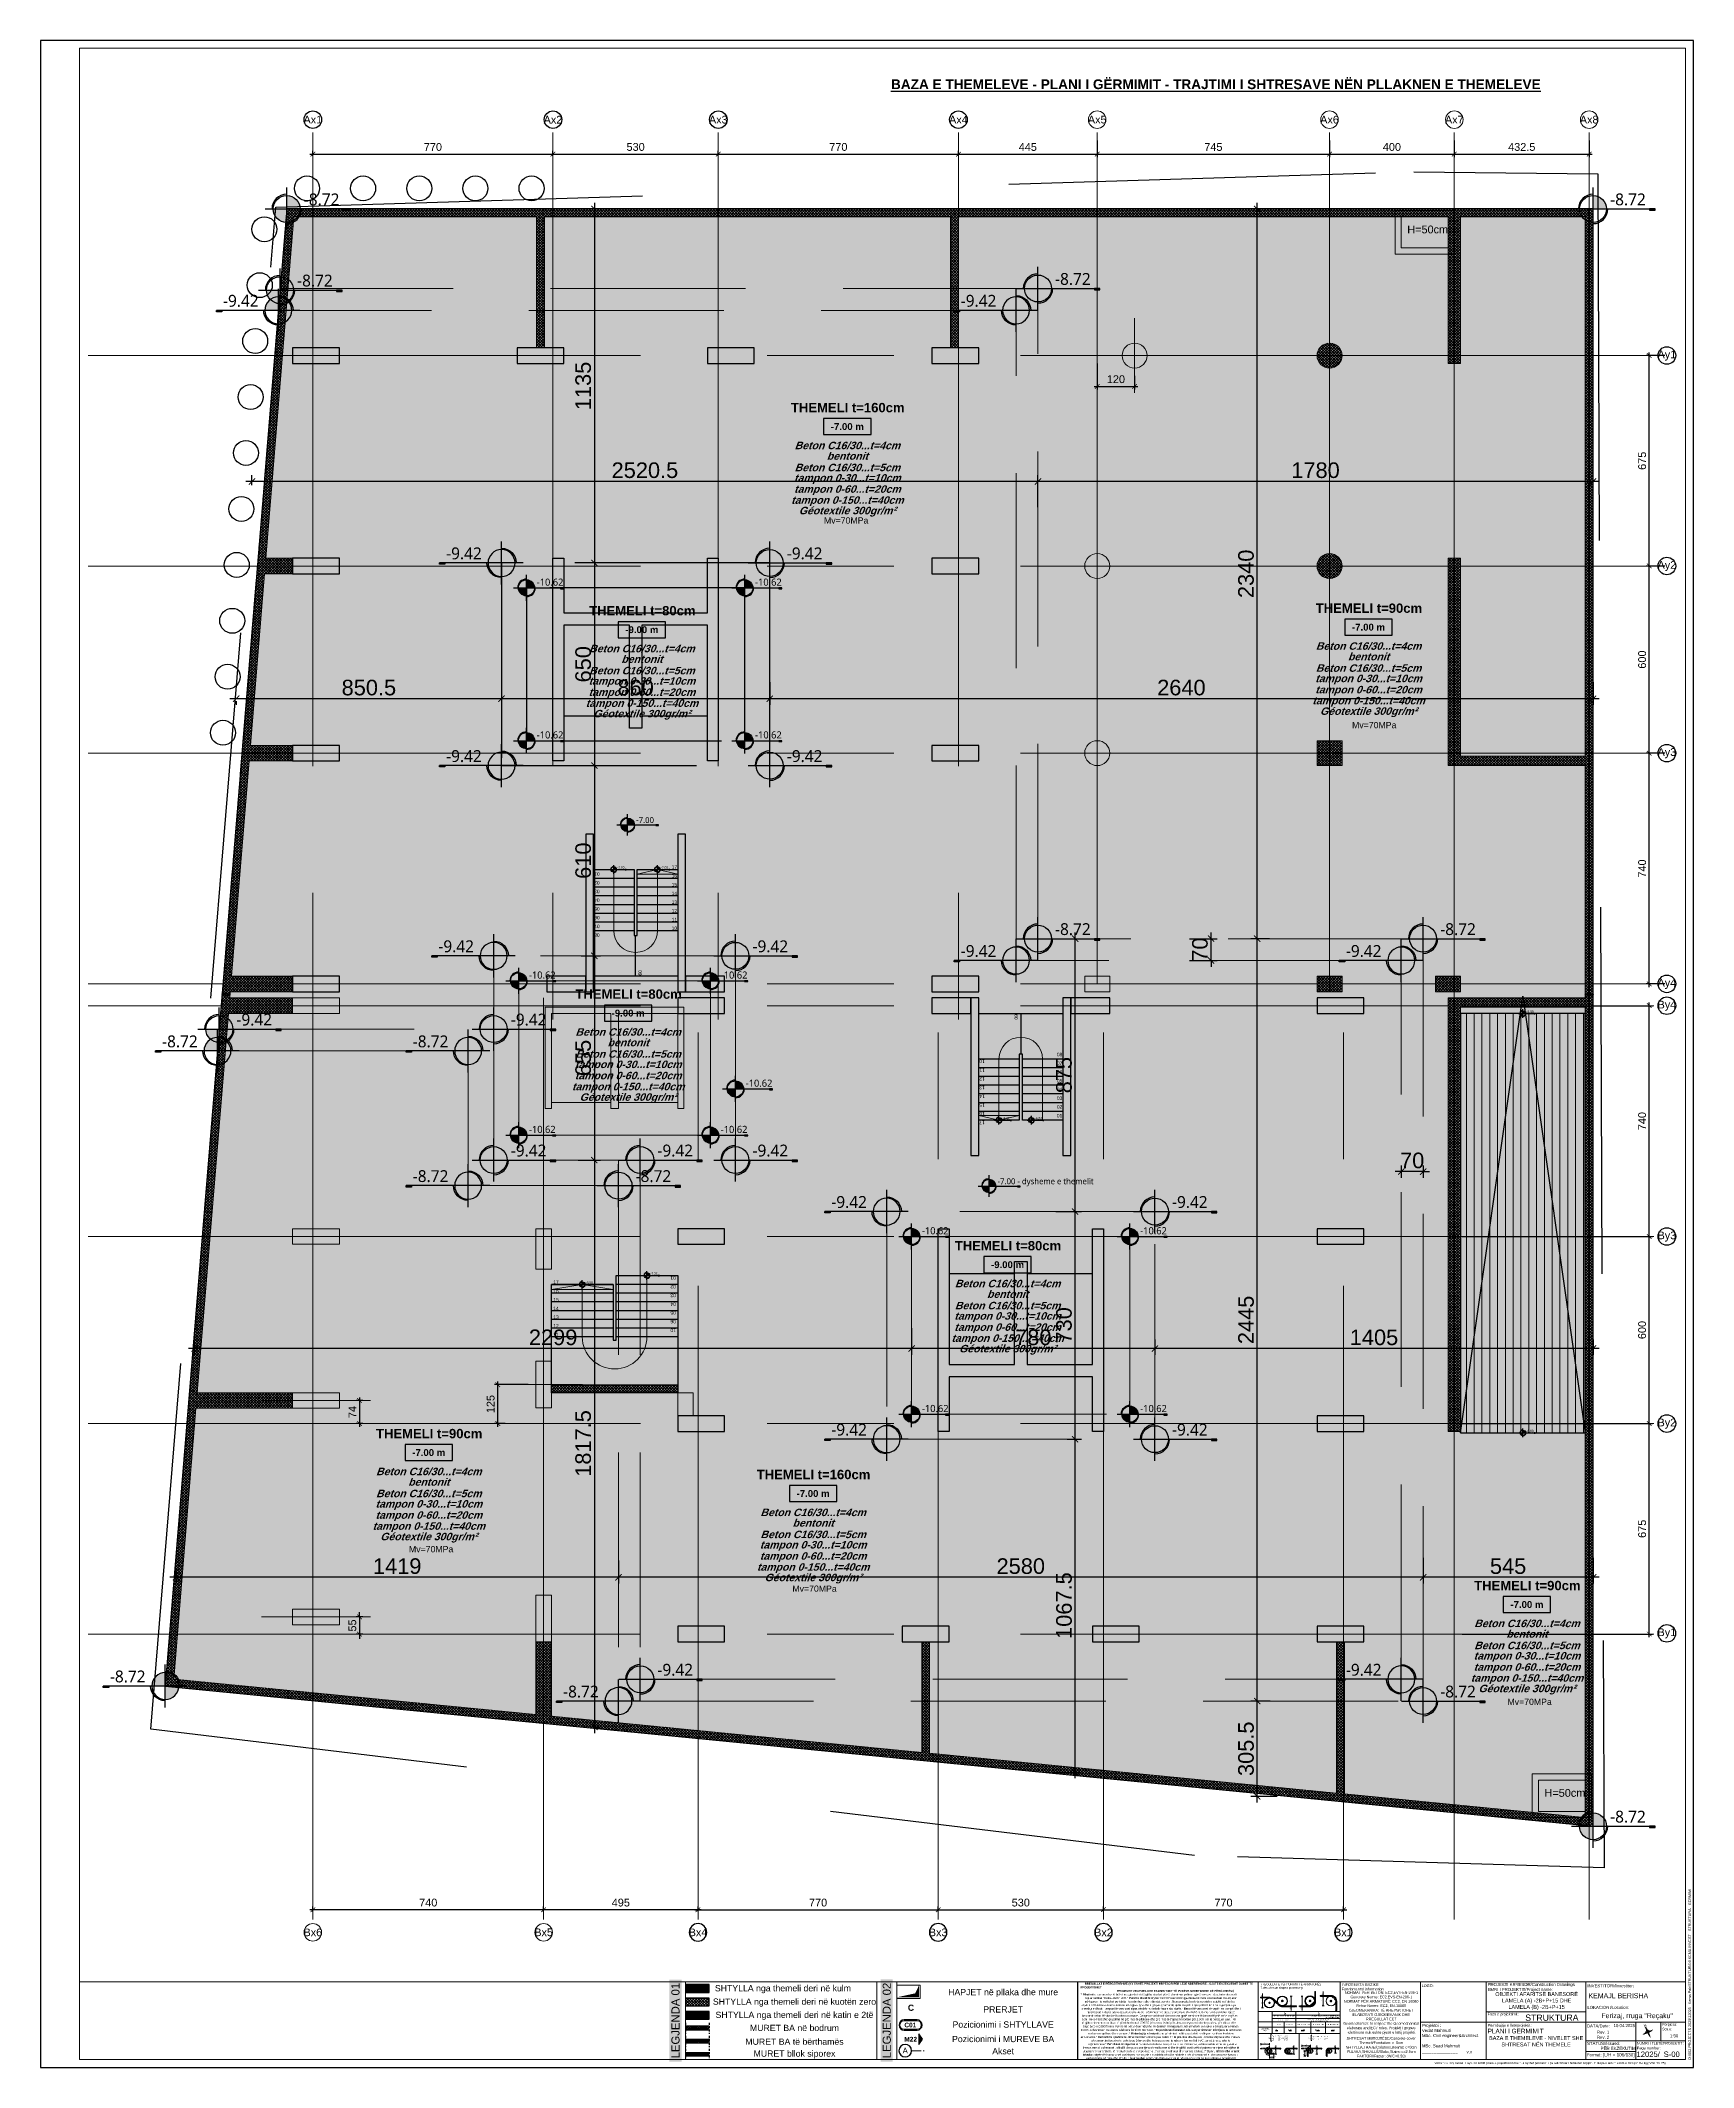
# Paper-space layout 'Layout1 (2)' of a CAD drawing. Header units: centimetres. Extents: x 2 to 1062, y 1 to 1301.
# The model-space entities are those that its viewports show. They can reach past a viewport. Long polylines and large blocks are cut down to what shows.
import ezdxf
from ezdxf.enums import TextEntityAlignment as Align

# ---------------------------------------------------------------- set-up
doc = ezdxf.new("R2010")
doc.units = ezdxf.units.CM
doc.header["$LTSCALE"] = 50
doc.header["$MEASUREMENT"] = 0
for name, pattern in [('23486-A01$0${ Chain Double-Dash }', [0]), ('AXES', [2, 1.25, -0.25, 0.25, -0.25]), ('CACHE', [0.375, 0.25, -0.125]), ('CACHE2', [4.7625, 3.175, -1.5875]), ('CONTINU', [0]), ('DXK_LINE_DOT1', [1.8814, 0.9407, -0.9407])]:
    doc.linetypes.add(name, pattern=pattern)
doc.layers.get('0').update_dxf_attribs({"color": 8})
for name, color, linetype, lineweight in [('ARCHITECTE', 252, 'Continuous', 13), ('BETON HACHURE', 252, 'Continuous', 13), ('JOINT JEKTO', 150, 'AXES', 35), ('MACONNERIE HACHURE', 253, 'Continuous', 13)]:
    doc.layers.add(name, color=color, linetype=linetype, lineweight=lineweight)
for name, color, linetype in [('ARMINF', 1, 'Continuous'), ('AXES', 10, 'AXES'), ('BETON CACHE', 4, 'CACHE'), ('BETON COUPE', 3, 'CONTINU'), ('BETON TRAME', 254, 'Continuous'), ('BETON VU', 2, 'Continuous'), ('BORD', 5, 'Continuous'), ('COTE 50ème', 1, 'Continuous'), ('COTE 50ème @ 1', 1, 'Continuous'), ('COUPE', 2, 'Continuous'), ('ELEVATION', 150, 'Continuous'), ('MACONNERIE COUPE', 7, 'Continuous'), ('NIVEAU', 170, 'Continuous'), ('OMBRE', 253, 'Continuous'), ('PILIER', 7, 'Continuous'), ('PILOTA', 2, 'Continuous'), ('STOP DESSIN', 1, 'AXES'), ('TALUS', 2, 'Continuous'), ('TEMPLATE', 7, 'Continuous'), ('TEXTE', 7, 'Continuous')]:
    doc.layers.add(name, color=color, linetype=linetype)
doc.layers.add('FMULT', color=150, linetype='Continuous', plot=False)
for name, color, linetype, true_color in [('FOND DE FOUILLE', 7, 'Continuous', 0xfff3e5), ('PREFA MUR SUP TRAME', 7, 'Continuous', 0xd7c7ff), ('TALUS TRAME 2', 7, 'Continuous', 0xecd8c6)]:
    doc.layers.add(name, color=color, linetype=linetype, true_color=true_color)
for name, color, linetype, lineweight, true_color in [('HORS GEL', 7, 'CACHE', 5, 0x00661a), ('HORS GEL COTE', 7, 'Continuous', 13, 0x00661a), ('New_2D Drafting - General_Pen_No__4', 252, 'Continuous', 13, 0x696969)]:
    doc.layers.add(name, color=color, linetype=linetype, lineweight=lineweight, true_color=true_color)
doc.styles.add('Arial', font='arialbd.ttf', dxfattribs={"height": 12.5})
doc.styles.add('BRMNAMES', font='swisseb.ttf', dxfattribs={"height": 20})
doc.styles.add('FA_Trebuchet 2.2 mm (cursiva-b.a)', font='trebucit.ttf', dxfattribs={"height": 2.2})
doc.styles.add('FN_TEXT_1.50', font='arial.ttf', dxfattribs={"height": 10})
doc.styles.add('GENERATED_STYLE_1', font='arial.ttf')
doc.styles.add('GENERATED_STYLE_2', font='arial.ttf')
doc.styles.add('GENERATED_STYLE_3', font='')
doc.styles.add('RS_TEXT_1.10', font='arial.ttf', dxfattribs={"height": 2.5})
doc.styles.add('RS_TEXT_1.50', font='arial.ttf', dxfattribs={"height": 12.5})
doc.styles.add('RS_TXT_100', font='arial.ttf', dxfattribs={"height": 25})
doc.styles.add('SMA_TEXT_1.200', font='arial.ttf', dxfattribs={"height": 50})
doc.styles.add('SMA_TXT_CARTOUCHE', font='arialbd.ttf', dxfattribs={"height": 20})
doc.styles.add('style1', font='arial.ttf', dxfattribs={"height": 0.25})
doc.styles.add('style2', font='arialbd.ttf', dxfattribs={"height": 20})
doc.styles.add('style7', font='arialbd.ttf', dxfattribs={"height": 20})
doc.styles.get('GENERATED_STYLE_3').set_extended_font_data('Arial Black')
doc.dimstyles.new('RS_100CM_LINEAIRE', dxfattribs={"dimscale": 10, "dimtxt": 25, "dimasz": 1.5, "dimexe": 1, "dimexo": 2.5, "dimgap": 1, "dimtad": 1, "dimdec": 1, "dimrnd": 0.5, "dimdsep": 46, "dimtxsty": 'RS_TXT_100', "dimblk1": 'ARCHTICK', "dimblk2": 'ARCHTICK', "dimsah": 1, "dimcen": 2.5, "dimdle": 1, "dimclrt": 4, "dimadec": 0, "dimazin": 2, "dimtfac": 1, "dimtdec": 1, "dimtix": 1, "dimtmove": 2, "dimatfit": 3, "dimfxl": 1, "dimtolj": 1, "dimtzin": 0, "dimarcsym": 0})
doc.dimstyles.new('SMA_1.200', dxfattribs={"dimscale": 20, "dimtxt": 50, "dimasz": 1, "dimexe": 1, "dimexo": 2, "dimgap": 0.5, "dimtad": 1, "dimdec": 1, "dimrnd": 0.5, "dimdsep": 46, "dimtxsty": 'SMA_TEXT_1.200', "dimblk": 'ARCHTICK', "dimcen": 10, "dimdle": 1, "dimadec": 0, "dimazin": 2, "dimtfac": 1, "dimtdec": 1, "dimtix": 1, "dimtmove": 2, "dimatfit": 3, "dimfxl": 1, "dimtolj": 1, "dimtzin": 0, "dimarcsym": 0})
pattern_1 = [(45, (460.8549556, -320.936057), (-0.00530330086, 0.00530330086), [])]
pattern_2 = [(45, (460.8549556, -328.1544735), (-0.00530330086, 0.00530330086), [])]

psp = doc.layouts.new('Layout1 (2)')

# ---------------------------------------------------------------- texts
at = {"layer": 'COUPE', "style": 'style7'}
psp.add_text('C', height=4, dxfattribs=at).set_placement((560, 38.9), align=Align.MIDDLE)
at = {"layer": 'TEMPLATE', "insert": (1059.4, 5.6), "char_height": 1.7, "attachment_point": 4, "rotation": 90, "style": 'SMA_TXT_CARTOUCHE'}
psp.add_mtext('{\\fArial|b0|i0|c0|p34;D:\\\\002.PROJECTS 2025\\\\12025 - Kema Pak\\\\STRUKTURA\\\\0.KEMA INVEST - STRUKTURA - GERMIMI}', dxfattribs=at)
at = {"layer": 'TEMPLATE', "color": 7, "linetype": 'Continuous', "lineweight": 35, "char_height": 2.6, "width": 50, "attachment_point": 5, "rotation": 90, "line_spacing_factor": 1.08637, "style": 'GENERATED_STYLE_1', "bg_fill": 1, "box_fill_scale": 1.5, "bg_fill_color": 9, "bg_fill_transparency": 0}
for s, insert in [('\\A1;{\\H2x;LEGJENDA 01}', (409, 30.6)), ('\\A1;{\\H2x;LEGJENDA 02}', (544.5, 30.7))]:
    psp.add_mtext(s, dxfattribs=dict(at, insert=insert))
at = {"layer": 'TEMPLATE', "color": 7, "linetype": 'Continuous', "lineweight": 35}
for s, insert, char_height, width, attachment_point, line_spacing_factor, style in [('\\A1;{\\H2x;SHTYLLA nga themeli deri në kulm}', (477.9, 50.8), 2, 88.493, 5, 1.08637, 'GENERATED_STYLE_1'), ('\\A1;\\pi2.7554;{\\fCentury Gothic|b1|i0|c0|p34;RREGULLAT E PËRGJITHSHME (KY ESHTE PROJEKTI KRYESOR PER LEJE NDERTIMORE - GJATE EKZEKUTIMIT DUHET TE PROJEKTOHET \\P\\pi23.10115;PROJEKTIT ZBATUES DHE EKZEKUTIMIT TË PUNËVE NDERTIMORE NË PËRGJITHËSI)\\P\\pi0.10105;* Piketimi\\fCentury Gothic|b0|i0|c0|p34; rekomandohet të bëhet me gjeodet në të gjitha etazhat për të eleminuar gabimet gjatë matjeve , devijimi maksimal i \\P\\pi3.20391;lejuar vertikal "themel-kulm" 2cm.* \\fCentury Gothic|b1|i0|c0|p34;Punët e dheut \\fCentury Gothic|b0|i0|c0|p34;të kryhen konform elaboratit gjeomekanik duke u konsultuar me organin \\P\\pi2.6467;mbikqyrës , të rrethohet punishtja , të mbrohen edhe objektet përreth . Nëse parcela ku do të ndërtohet objekti në fjalë ka \\P\\pi0.41081;objekte afër është e domosdoshme mbrojtja e tyre dhe e gropës (bodrumit) qoftë me pilota apo pahi të forta që sigurojnë nga \\P\\pi0.60921;shembja e dheut. Tamponi të vendoset sipas përshkrimit teknik faza e strukturës.* \\fCentury Gothic|b1|i0|c0|p34;Betoni\\fCentury Gothic|b0|i0|c0|p34; të vendoset në vepër me pompë dhe i \\P\\pi4.08412;njejti të jetë i klasës adekuata sipas strukturës i dëshmuar me ateste paraprake dhe kubëza të marra në punishte. Gjatë \\P\\pi0.81556;betonimit betoni të vibrohet konform normave. Devijimi i trashësisë dhe niveleta gjatë rrafshimit të betonit të jetë më e vogë se \\P\\pi0.85931;1cm. Rekomandohet qe pahitë në çdo mes të pllakave dhe çdo mes të trajeve të ndriten për 2.0cm për të barazuar ujen. Për \\P\\pi0.76519;të gjitha elementet vertikale të përdohet betoni C30/37 (nëse nuk është përcaktuar ndryshe në detale) ndërsa për pllakat dhe \\P\\pi1.43596;trajet betoni C30/37(nëse nuk është përcaktuar ndryshe në detale)* \\fCentury Gothic|b1|i0|c0|p34;Armatura\\fCentury Gothic|b0|i0|c0|p34; të jetë armaturë periodike e brinjësuar e klasës \\P\\pi0.11342;B500C e dëshmuar me ateste adekuate konform normave.* \\fCentury Gothic|b1|i0|c0|p34;Të përdoren distencer\\fCentury Gothic|b0|i0|c0|p34; adekuat për shtresën mbrojtëse të armaturës \\P\\pi4.54367;konform rregullave dhe normave.* \\fCentury Gothic|b1|i0|c0|p34;Mirëmbajtja e betonit\\fCentury Gothic|b0|i0|c0|p34; dhe përdorimi i adtitiveve është e obliguar konform kushteve \\P\\pi0.02328;atmosferike.* \\fCentury Gothic|b1|i0|c0|p34;Demontimi i pahive\\fCentury Gothic|b0|i0|c0|p34; të bëhet minimum 20 ditë pas betonimit të pllakave dhe trajeve , ndërsa shtyllave dhe mureve \\P\\pi6.61166;BA demontimi i pahive të bëhet pas 24orëve dhe këto posicione të mbeshtillen me foli PVC për ujitje vetanake të \\P\\pi5.00853;mjaftueshme.* \\fCentury Gothic|b1|i0|c0|p34;Për shkak të sigurisë\\fCentury Gothic|b0|i0|c0|p34; të montohen skelet e nevojshme si në konturën e jashtme ashtu edhe në pjesët e \\P\\pi1.38824;brendshme si: ashensorë , shkallë dhe posicione tjera të rrezikshme si dhe të gjithë punëtorët të paisen me mjete mbrojtëse të \\P\\pi1.53185;sigurisë në punë.Skelet të montohen duke rrespektuar kriteret nga prodhuesi dhe normat adekuate* \\fCentury Gothic|b1|i0|c0|p34;Dyer , dritare dhe vrimat \\P\\pi1.46733;teknike\\fCentury Gothic|b0|i0|c0|p34; patjeter të konsultohet punëkryesi me projektin e arkitekturës dhe arkitektin për dimensionet e  dhe vendet e tyre,nuk \\P\\pi3.25737;lejohen hapje në traje dhe shtylla. * \\fCentury Gothic|b1|i0|c0|p34;Nuk lejohet\\fCentury Gothic|b0|i0|c0|p34; asnjë ndryshim eventual të ndonjë posicioni pa konsultimin e projektantit.}', (668.8, 54.9), 1.3, 112.067, 1, 1.049525, 'GENERATED_STYLE_3'), ('\\A1;PROJEKTI KRYESOR/Construction Drawings', (929.8, 53.5), 1.96, 62.194, 4, 1.111924, 'GENERATED_STYLE_2'), ('\\A1;INVESTITORI/Investitor: ', (993.8, 53), 1.96, 33.702, 4, 1.111924, 'GENERATED_STYLE_2'), ('\\A1;{\\H2x;SHTYLLA nga themeli deri në kuotën zero}', (485.3, 42.2), 2, 105.314, 5, 1.08637, 'GENERATED_STYLE_1'), ('\\A1;{\\H2x;HAPJET në pllaka dhe mure}', (619.1, 48.3), 2, 88.493, 5, 1.08637, 'GENERATED_STYLE_1'), ('\\A1;{\\H2x;PRERJET}', (619.1, 37.8), 2, 88.493, 5, 1.08637, 'GENERATED_STYLE_1'), ('\\A1;EMRI I PROJEKTIT/Project name:', (929.8, 50.3), 1.96, 62.194, 4, 1.111924, 'GENERATED_STYLE_2'), ('\\A1;LOKACIONI/Location: ', (993.8, 39.1), 1.96, 33.702, 4, 1.111924, 'GENERATED_STYLE_2'), ('\\A1;{\\H2x;SHTYLLA nga themeli deri në katin e 2të}', (485.3, 33.7), 2, 105.314, 5, 1.08637, 'GENERATED_STYLE_1'), ('\\A1;{\\H2x;MURET BA në bodrum}', (485.3, 25.9), 2, 105.314, 5, 1.08637, 'GENERATED_STYLE_1'), ('\\A1;{\\H2x;Pozicionimi i SHTYLLAVE}', (619.1, 28.1), 2, 88.493, 5, 1.08637, 'GENERATED_STYLE_1'), ('\\A1;{\\H2x;STRUKTURA}', (971, 32.5), 2, 43.604, 5, 1.08637, 'GENERATED_STYLE_1'), ('\\A1;{\\H2x;MURET BA të bërthamës}', (485.3, 17.1), 2, 105.314, 5, 1.08637, 'GENERATED_STYLE_1'), ('\\A1;{\\H2x;Pozicionimi i MUREVE BA}', (619.1, 18.8), 2, 88.493, 5, 1.08637, 'GENERATED_STYLE_1'), ('\\A1;{\\H2x;Akset}', (619.1, 11), 2, 88.493, 5, 1.08637, 'GENERATED_STYLE_1'), ('\\A1;\\pi5.01179;1:50', (1041.7, 20.9), 1.96, 14.923, 4, 1.111924, 'GENERATED_STYLE_2'), ('\\A1;{\\H2x;MURET bllok siporex}', (485.3, 8.9), 2, 105.314, 5, 1.08637, 'GENERATED_STYLE_1'), ('\\A1;Format: {\\H1.0833x;[L/H = 106/130]}', (993.5, 8.4), 1.96, 30.62, 4, 1.111924, 'GENERATED_STYLE_2')]:
    psp.add_mtext(s, dxfattribs=dict(at, insert=insert, char_height=char_height, width=width, attachment_point=attachment_point, line_spacing_factor=line_spacing_factor, style=style))
at = {"layer": 'TEMPLATE', "style": 'style1'}
for s, insert, char_height, width, attachment_point in [('{\\H0.75x;RREGULLAT E PËRPUNIMIT TË ARMATURËS\\PRules of rebar shapes processing }', (784, 54.6), 1.737, 41.44, 1), ('\\A1;INFORMATA BAZIKE\\PFondamental information', (836.3, 54.6), 1.737, 41.44, 1), ('{\\fSymbol|b0|i0|c2|p18;Æ}', (784.5, 47), 0.651, 1.187, 1), ('{\\fSymbol|b0|i0|c2|p18;Æ}', (823.3, 48.2), 0.651, 1.187, 1), ('\\A1;\\pi1.931;NORMAT PËR BETON: EC2,EVS-EN-206-1\\P\\pi5.59249;Concrete Norms: EC2,EVS-EN-206-1\\P\\pi1.3738;NORMAT PËR ARMATURË: EC2, EN-10080\\P\\pi9.22615;Rebar Norms: EC2, EN-10080\\P\\pi4.41606;GJEOMEKANIKA: TË RREPSKTOHET \\P\\pi6.86111;ELABORATI GJEOMEKANIK DHE \\P\\pi15.49389;RREGULLAT EC7\\P\\pi0.90415;Geomechanics: to respect the Geomechanical \\P\\pi3.22223;elaborate and EC7 rules. Projekti i gropes \\P\\pi3.05119;ndertimore nuk është pjesë e këtij projekti. ', (836.3, 49.5), 1.7, 50.226, 1), ('{\\fEras Medium ITC|b0|i0|c0|p34;\\H0.75x;Ganxha rrethore, këndrejtë dhe kthesa}', (791.8, 34), 0.868, 15.31, 1), ('{\\fSymbol|b0|i0|c2|p18;\\H0.75x;Æ \\fArial|b0|i0|c0|p34;\\H0.94444x;< 20 mm}', (793.3, 28.5), 0.868, 4.405, 1), ('{\\H0.75x;diametri i shufrës}', (795.6, 31.4), 0.868, 7.61, 1), ('{\\H1.1364x;D\\H0.53333x;2}', (799.1, 35.7), 0.868, 1.187, 1), ('{\\fSymbol|b0|i0|c2|p18;\\H0.75x;Æ \\H0.94444x;³ \\fArial|b0|i0|c0|p34;20 mm}', (805.1, 28.5), 0.868, 6.964, 3), ('{\\fSymbol|b0|i0|c2|p18;Æ}', (802.8, 38.8), 0.651, 1.187, 1), ('{\\H0.75x;> 100 mm dhe \\fSymbol|b0|i0|c2|p18; \\fArial|b0|i0|c0|p34;\\H0.94444x;> 7\\fSymbol|b0|i0|c2|p18;\\H1x;Æ}', (807.5, 28.5), 0.8684, 8.491, 1), ('{\\fSymbol|b0|i0|c2|p18;Æ}', (809.9, 38.6), 0.651, 1.187, 1), ('{\\H0.75x;vlera minimale e shtresës mbrojtëse, normal mbi rrafshin e përkuljes}', (828.9, 31.9), 0.868, 16.596, 3), ('{\\H0.75x;> 50 mm dhe \\fSymbol|b0|i0|c2|p18; \\fArial|b0|i0|c0|p34;\\H0.94444x;> 3\\fSymbol|b0|i0|c2|p18;Æ}', (817, 28.5), 0.8684, 8.491, 1), ('{\\H1.1364x;D\\H0.53333x;1}', (820.9, 35.7), 0.868, 1.187, 1), ('{\\fSymbol|b0|i0|c2|p18;\\H0.75x;£\\fMS Shell Dlg|b0|i0|c0|p0; \\fArial|b0|i0|c0|p34;\\H0.99997x;50 mm dhe \\fSymbol|b0|i0|c2|p18; \\fArial|b0|i0|c0|p34;\\H0.94444x;> 3\\fSymbol|b0|i0|c2|p18;Æ}', (826.4, 28.5), 0.8684, 8.491, 1), ('{\\H0.75x;ARMATURA\\P    S500}', (784.7, 25.6), 0.868, 4.405, 1), ('{\\fSymbol|b0|i0|c2|p18;\\H0.75x;D\\fArial|b0|i0|c0|p34;l\\H0.46667x;k}', (786.6, 16.4), 0.868, 3.887, 1), ('{\\H0.75x;Δl\\H0.50505x;k\\H1.98x;=}', (789, 19.6), 0.868, 4.405, 1), ('{\\H0.75x;11\\fSymbol|b0|i0|c2|p18;Æ \\fArial|b0|i0|c0|p34;\\H0.94444x;           për \\fSymbol|b0|i0|c2|p18;\\H1.0588x; \\fArial|b0|i0|c0|p34;\\H0.94444x;10\\fSymbol|b0|i0|c2|p18;\\H1.0588x;£ Æ £20}', (791.2, 19.8), 0.8684, 11.474, 1), ('{\\H0.75x;13\\fSymbol|b0|i0|c2|p18;Æ \\fArial|b0|i0|c0|p34;\\H0.94444x;           për \\fSymbol|b0|i0|c2|p18;\\H1.0588x;        \\H0.99997x;Æ >20}', (791.2, 18.7), 0.8684, 10.901, 1), ('{\\H0.75x;7\\fSymbol|b0|i0|c2|p18;Æ \\fArial|b0|i0|c0|p34;\\H0.94444x;+4.0cm  për       \\fSymbol|b0|i0|c2|p18;\\H1.0588x;Æ£\\fArial|b0|i0|c0|p34;\\H0.94444x;10}', (791.7, 21.1), 0.8684, 11.068, 1), ('{\\fSymbol|b0|i0|c2|p18;Æ}', (793, 14.1), 0.651, 1.187, 1), ('{\\fSymbol|b0|i0|c2|p18;\\H0.75x;||\\L 4Æ \\l||}', (793.1, 25), 0.868, 2.741, 1), ('{\\fSymbol|b0|i0|c2|p18;\\H0.75x;||\\L 7Æ \\l||}', (804.4, 25), 0.868, 2.741, 3), ('{\\fSymbol|b0|i0|c2|p18;Æ}', (804.5, 14.1), 0.651, 1.187, 1), ('{\\fSymbol|b0|i0|c2|p18;\\H0.75x;||\\L 10Æ \\l||}', (812.7, 25), 0.868, 3.68, 3), ('{\\fSymbol|b0|i0|c2|p18;\\H0.75x;D\\fArial|b0|i0|c0|p34;l\\H0.46667x;k}', (812.7, 15.4), 0.868, 3.887, 1), ('{\\H0.75x;Δl\\H0.50505x;k\\H1.98x;=}', (814.8, 19.7), 0.868, 4.405, 1), ('{\\H0.75x;11\\fSymbol|b0|i0|c2|p18;Æ \\fArial|b0|i0|c0|p34;\\H0.94444x;           për \\fSymbol|b0|i0|c2|p18;\\H1.0588x;        \\H0.99997x;Æ \\H1.3334x;³\\H0.74996x;10}', (816.9, 19.4), 0.8684, 10.949, 1), ('{\\H0.75x;3\\fSymbol|b0|i0|c2|p18;Æ \\fArial|b0|i0|c0|p34;\\H0.94444x;+ 8.0cm  për      \\fSymbol|b0|i0|c2|p18;\\H1.0588x;Æ£\\fArial|b0|i0|c0|p34;\\H0.94444x;10}', (817.4, 20.7), 0.8684, 10.088, 1), ('{\\fSymbol|b0|i0|c2|p18;Æ}', (819.3, 14.1), 0.651, 1.187, 1), ('{\\fSymbol|b0|i0|c2|p18;\\H0.75x;||\\L 15Æ \\l||}', (822.4, 25), 0.868, 3.68, 3), ('{\\fSymbol|b0|i0|c2|p18;\\H0.75x;||\\L 20Æ \\l||}', (831.9, 25), 0.868, 3.68, 3), ('{\\fSymbol|b0|i0|c2|p18;Æ}', (831.2, 14.1), 0.651, 1.187, 1), ('\\A1;\\pi3.02603;SHTRESAT MBTOJTËSE/Concrete cover\\P\\pi11.17292;Themelt/Fondation: c=5cm \\P\\pi2.688;SHTYLLA,TRAJE/Columns,Beams: c=3cm\\P\\pi3.31651;PLLAKA,SHKALLË/Slabs,Stairs: c=2.5cm\\P\\pi9.69557;FAKTORI/Factor: (W/C=0.50)', (836.3, 20.1), 1.7, 50.319, 1), ('{\\H0.75x;4\\fSymbol|b0|i0|c2|p18;Æ\\fArial|b0|i0|c0|p34;\\H0.94444x;>4.0cm}', (789.6, 7.9), 0.868, 4.405, 1)]:
    psp.add_mtext(s, dxfattribs=dict(at, insert=insert, char_height=char_height, width=width, attachment_point=attachment_point))
at = {"layer": 'TEMPLATE', "color": 7, "linetype": 'Continuous', "lineweight": 35, "attachment_point": 4}
for s, insert, char_height, style in [('\\A1;LOGO:', (887.5, 53), 1.74, 'GENERATED_STYLE_1'), ('\\A1;v.v', (916.3, 10.6), 1.96, 'GENERATED_STYLE_2')]:
    psp.add_mtext(s, dxfattribs=dict(at, insert=insert, char_height=char_height, style=style))
at = {"layer": 'TEMPLATE', "char_height": 0.868, "attachment_point": 1, "rotation": 90, "style": 'style1'}
for s, insert, width in [('{\\H0.75x;D\\H0.46667x;1}', (784.6, 41.7), 1.187), ('{\\H0.75x;D\\H0.46667x;1}', (802.9, 42.9), 1.187), ('{\\H0.75x;D\\H0.46667x;1}', (809.9, 42.9), 1.187), ('{\\H0.75x;D\\H0.46667x;1}', (823.4, 42.9), 1.187), ('{\\fSymbol|b0|i0|c2|p18;\\H0.75x;90°}', (813.1, 13.1), 1.705), ('{\\fSymbol|b0|i0|c2|p18;\\H0.75x;180°}', (786.4, 10.1), 1.705), ('{\\H0.75x;D\\H0.46667x;2}', (793.1, 10.6), 1.187), ('{\\H0.75x;D\\H0.46667x;2}', (804.6, 10.6), 1.187), ('{\\H0.75x;8\\fSymbol|b0|i0|c2|p18;Æ\\fArial|b0|i0|c0|p34;\\H0.94444x;>8.0cm}', (811.6, 8), 4.405), ('{\\H0.75x;D\\H0.46667x;2}', (819.4, 10.6), 1.187), ('{\\H0.75x;D\\H0.46667x;2}', (831.3, 10.7), 1.187)]:
    psp.add_mtext(s, dxfattribs=dict(at, insert=insert, width=width))
at = {"layer": 'TEMPLATE', "color": 244, "linetype": 'Continuous', "lineweight": 13, "true_color": 0x991b1e, "attachment_point": 1, "style": 'GENERATED_STYLE_1'}
for s, insert, char_height, width, line_spacing_factor in [('\\A1;\\pi4.89921;OBJEKTI AFARITSË BANESORË \\P\\pi9.2077;LAMELA (A) -2B+P+15 DHE \\P\\pi13.3559;LAMELA (B) -2B+P+15', (929.8, 48.9), 2.5, 62.423, 0.993276), ('\\A1;KEMAJL BERISHA', (994.5, 48.2), 3.2, 61.796, 0.993276), ('\\A1;\\pi8.23303;Ferizaj, rruga "Reçaku"', (994.5, 35.4), 3.2, 61.796, 0.993276), ('\\A1;PLANI I GERMIMIT', (929.8, 25.4), 2.95, 61.796, 0.993276), ('\\A1;\\pi0.94087;BAZA E THEMELEVE - NIVELET SHE \\P\\pi8.851;SHTRESAT NËN THEMELE', (929.8, 20.7), 2.5, 61.796, 0.993276), ('\\A1;S-00', (1042.7, 10.8), 3.5, 14.138, 1.040905)]:
    psp.add_mtext(s, dxfattribs=dict(at, insert=insert, char_height=char_height, width=width, line_spacing_factor=line_spacing_factor))
at = {"layer": 'TEMPLATE', "insert": (834.6, 34.1), "char_height": 0.868, "attachment_point": 3, "style": 'style1'}
psp.add_mtext('{\\fEras Medium ITC|b0|i0|c0|p34;\\H0.75x;Shufrat e lakuara dhe shufrat tjera të kthyera\\P në nyjet e elementeve}', dxfattribs=at)
at = {"layer": 'TEMPLATE', "color": 7, "linetype": 'Continuous', "lineweight": 35, "style": 'GENERATED_STYLE_2'}
for s, insert, char_height, width, attachment_point in [('\\A1;Projektoi :      \\PVedat Mahmuti\\PMSc. Civil engineer&Architect\\P\\PMSc. Sead Mahmuti\\P_______________', (887.7, 19.1), 1.96, 40.852, 4), ("\\A1;Vëmendje : Ky model i Layout-it është pronë e projektuesit dhe nuk lejohet përdorimi i pa-autorizuar ! Ndalohet kopjimi. E drejta e autorit është e mbrojur me ligj.(VSF-'24-25)", (969.8, 3.2), 1.3858, 156.611, 5)]:
    psp.add_mtext(s, dxfattribs=dict(at, insert=insert, char_height=char_height, width=width, attachment_point=attachment_point))
at = {"layer": 'TEMPLATE', "color": 7, "linetype": 'Continuous', "lineweight": 13, "char_height": 1.739, "attachment_point": 1, "style": 'GENERATED_STYLE_1'}
for s, insert, width, line_spacing_factor in [('\\A1;Faza e projektimit:', (929.8, 35.7), 57.265, 0.993276), ('\\A1;{\\fArial|b0|i0|c0|p34;Përmbajtja e fletëprojektit :}', (929.8, 28.5), 57.265, 0.993276), ('\\A1;{\\H0.94864x;NUMRI I FLETËPROJEKTIT\\H1.05414x;:\\PPage number:}', (1025.5, 17), 31.622, 1.040905)]:
    psp.add_mtext(s, dxfattribs=dict(at, insert=insert, width=width, line_spacing_factor=line_spacing_factor))
at = {"layer": 'TEMPLATE', "color": 7, "linetype": 'Continuous', "lineweight": 35, "attachment_point": 4, "line_spacing_factor": 1.111924, "style": 'GENERATED_STYLE_2'}
for s, insert, char_height in [('\\A1;DATA/Date:', (993.5, 27.2), 1.96), ('\\A1;10.04.2025', (1010.6, 27.4), 1.96), ('\\A1;Përpjesa:\\PScale:', (1041.8, 26.7), 1.6), ('\\A1;STATUSI/Issued:', (993.6, 16), 1.96), ('\\A1;Rev. 1', (999.9, 23.2), 1.96), ('\\A1;Rev. 2', (999.9, 19.9), 1.96)]:
    psp.add_mtext(s, dxfattribs=dict(at, insert=insert, char_height=char_height))
at = {"layer": 'TEMPLATE', "color": 7, "linetype": 'Continuous', "lineweight": 13, "ltscale": 100, "insert": (1024.8, 12.8), "char_height": 2, "width": 31.515, "attachment_point": 6, "style": 'GENERATED_STYLE_1'}
psp.add_mtext('\\A1;PËR EKZEKUTIM', dxfattribs=at)
at = {"layer": 'TEMPLATE', "color": 7, "linetype": 'Continuous', "lineweight": 13, "ltscale": 100, "insert": (1025.3, 10.8), "char_height": 3.5, "width": 15.915, "attachment_point": 1, "line_spacing_factor": 1.040905, "style": 'GENERATED_STYLE_1'}
psp.add_mtext('\\A1;12025/', dxfattribs=at)

msp = doc.modelspace()

# ---------------------------------------------------------------- texts
at = {"layer": 'ARMINF', "color": 251, "true_color": 0x636466, "char_height": 25, "width": 58.964, "attachment_point": 1, "style": 'RS_TEXT_1.50'}
for insert in [(48746.54, -40612.78), (49186.53, -45626.49)]:
    msp.add_mtext('H=50cm', dxfattribs=dict(at, insert=insert))
at = {"layer": 'NIVEAU', "style": 'style2'}
for s, p in [('THEMELI t=160cm', (46952.46, -41196.58)), ('THEMELI t=80cm', (46293.75, -41847.89)), ('THEMELI t=90cm', (48623.65, -41839.78)), ('THEMELI t=80cm', (46249.66, -43077.37)), ('THEMELI t=80cm', (47466.31, -43884.17)), ('THEMELI t=90cm', (45610.38, -44486.76)), ('THEMELI t=160cm', (46842.75, -44617.99)), ('THEMELI t=90cm', (49131.64, -44974))]:
    msp.add_text(s, height=30, dxfattribs=at).set_placement(p, align=Align.MIDDLE)
for s, p in [('-7.00 m', (46951.03, -41257.5)), ('-9.00 m', (46292.32, -41908.81)), ('-7.00 m', (48622.22, -41900.7)), ('-9.00 m', (46248.23, -43138.29)), ('-9.00 m', (47464.88, -43945.09)), ('-7.00 m', (45608.95, -44547.68)), ('-7.00 m', (46841.32, -44678.91)), ('-7.00 m', (49130.21, -45034.92))]:
    msp.add_text(s, height=22, dxfattribs=at).set_placement(p, align=Align.MIDDLE_CENTER)
at = {"layer": 'NIVEAU', "style": 'Arial', "oblique": 20}
for s, p in [('Beton C16/30...t=4cm', (46951.03, -41317.78)), ('bentonit', (46951.03, -41351.41)), ('Beton C16/30...t=5cm', (46951.03, -41388.42)), ('tampon 0-30...t=10cm', (46951.03, -41425.35)), ('tampon 0-60...t=20cm', (46951.03, -41461.26)), ('tampon 0-150...t=40cm', (46951.03, -41496.58)), ('Géotextile 300gr/m²', (46951.03, -41529.67)), ('Beton C16/30...t=4cm', (46292.32, -41969.09)), ('bentonit', (46292.32, -42002.72)), ('Beton C16/30...t=4cm', (48622.22, -41960.98)), ('bentonit', (48622.22, -41994.62)), ('Beton C16/30...t=5cm', (46292.32, -42039.73)), ('tampon 0-30...t=10cm', (48622.22, -42068.56)), ('Beton C16/30...t=5cm', (48622.22, -42031.63)), ('tampon 0-30...t=10cm', (46292.32, -42076.66)), ('tampon 0-60...t=20cm', (46292.32, -42112.56)), ('tampon 0-60...t=20cm', (48622.22, -42104.46)), ('tampon 0-150...t=40cm', (46292.32, -42147.88)), ('Géotextile 300gr/m²', (46292.32, -42180.97)), ('tampon 0-150...t=40cm', (48622.22, -42139.78)), ('Géotextile 300gr/m²', (48622.22, -42172.87)), ('Beton C16/30...t=4cm', (46248.23, -43198.57)), ('bentonit', (46248.23, -43232.2)), ('Beton C16/30...t=5cm', (46248.23, -43269.21)), ('tampon 0-30...t=10cm', (46248.23, -43306.14)), ('tampon 0-60...t=20cm', (46248.23, -43342.04)), ('tampon 0-150...t=40cm', (46248.23, -43377.36)), ('Géotextile 300gr/m²', (46248.23, -43410.45)), ('Beton C16/30...t=4cm', (47464.88, -44005.37)), ('Beton C16/30...t=5cm', (47464.88, -44076.01)), ('bentonit', (47464.88, -44039)), ('tampon 0-30...t=10cm', (47464.88, -44112.94)), ('tampon 0-60...t=20cm', (47464.88, -44148.84)), ('tampon 0-150...t=40cm', (47464.88, -44184.16)), ('Géotextile 300gr/m²', (47464.88, -44217.25)), ('Beton C16/30...t=4cm', (45608.95, -44607.96)), ('bentonit', (45608.95, -44641.59)), ('tampon 0-30...t=10cm', (45608.95, -44715.53)), ('Beton C16/30...t=5cm', (45608.95, -44678.6)), ('tampon 0-150...t=40cm', (45608.95, -44786.75)), ('tampon 0-60...t=20cm', (45608.95, -44751.43)), ('Beton C16/30...t=4cm', (46841.32, -44739.19)), ('bentonit', (46841.32, -44772.83)), ('Géotextile 300gr/m²', (45608.95, -44819.84)), ('tampon 0-30...t=10cm', (46841.32, -44846.76)), ('Beton C16/30...t=5cm', (46841.32, -44809.84)), ('tampon 0-150...t=40cm', (46841.32, -44917.99)), ('tampon 0-60...t=20cm', (46841.32, -44882.67)), ('Géotextile 300gr/m²', (46841.32, -44951.08)), ('Beton C16/30...t=4cm', (49130.21, -45095.2)), ('Beton C16/30...t=5cm', (49130.21, -45165.85)), ('bentonit', (49130.21, -45128.84)), ('tampon 0-30...t=10cm', (49130.21, -45202.78)), ('tampon 0-60...t=20cm', (49130.21, -45238.68)), ('tampon 0-150...t=40cm', (49130.21, -45274)), ('Géotextile 300gr/m²', (49130.21, -45307.09))]:
    msp.add_text(s, height=24, dxfattribs=at).set_placement(p, align=Align.MIDDLE)
at = {"layer": 'TEXTE', "style": 'RS_TEXT_1.10'}
for p in [(46947.38, -41558.42), (48640.58, -42214.74), (45616.55, -44857.42), (46846.02, -44984.07), (49138.91, -45347.04)]:
    msp.add_text('Mv=70MPa', height=20, dxfattribs=at).set_placement(p, align=Align.MIDDLE_CENTER)
at = {"layer": 'TEXTE', "insert": (48132.68, -40159.85), "char_height": 31.25, "width": 2458.8095, "attachment_point": 5, "style": 'RS_TEXT_1.50'}
msp.add_mtext('{\\fArial|b1|i0|c0|p34;\\LBAZA E THEMELEVE - PLANI I GËRMIMIT - TRAJTIMI I SHTRESAVE NËN PLLAKNEN E THEMELEVE}', dxfattribs=at)
at = {"layer": 'TEXTE', "color": 251, "true_color": 0x636466, "char_height": 11.25, "width": 4.092726157978177e-13, "attachment_point": 1, "style": 'RS_TEXT_1.50'}
for s, insert, rotation in [('01', (46156.78, -42697.88), 180), ('03', (46156.78, -42753.88), 180), ('02', (46156.78, -42725.88), 180), ('04', (46156.78, -42781.88), 180), ('05', (46156.78, -42809.88), 180), ('06', (46156.78, -42837.88), 180), ('08', (46156.78, -42893.88), 180), ('07', (46156.78, -42865.88), 180), ('09', (46292.46, -43000.26), 270), ('09', (47487.17, -43159.2), 90), ('10', (47391.79, -43298.76), 180), ('11', (47391.79, -43326.76), 180), ('12', (47391.79, -43354.76), 180), ('14', (47391.79, -43410.76), 180), ('13', (47391.79, -43382.76), 180), ('15', (47391.79, -43438.76), 180), ('16', (47391.79, -43466.76), 180), ('17', (47391.79, -43494.76), 180), ('01', (46401.38, -43993.31), 180), ('04', (46401.38, -44077.31), 180), ('03', (46401.38, -44049.31), 180), ('02', (46401.38, -44021.31), 180), ('05', (46401.38, -44105.31), 180), ('06', (46401.38, -44133.31), 180), ('10', (46401.38, -44161.31), 180)]:
    msp.add_mtext(s, dxfattribs=dict(at, insert=insert, rotation=rotation))
for s, insert in [('17', (46387.85, -42664.71)), ('16', (46387.85, -42692.71)), ('15', (46387.85, -42720.71)), ('14', (46387.85, -42748.71)), ('13', (46387.85, -42776.71)), ('12', (46387.85, -42804.71)), ('11', (46387.85, -42832.71)), ('10', (46387.85, -42860.71)), ('08', (47622.85, -43265.59)), ('07', (47622.85, -43293.59)), ('06', (47622.85, -43321.59)), ('05', (47622.85, -43349.59)), ('04', (47622.85, -43377.59)), ('03', (47622.85, -43405.59)), ('02', (47622.85, -43433.59)), ('01', (47622.85, -43461.59)), ('17', (46008.25, -43995.45)), ('16', (46008.25, -44023.91)), ('15', (46008.25, -44051.63)), ('14', (46008.25, -44079.66)), ('13', (46008.25, -44107.66)), ('12', (46008.25, -44135.66)), ('11', (46008.25, -44163.66))]:
    msp.add_mtext(s, dxfattribs=dict(at, insert=insert))

# ---------------------------------------------------------------- blocks, each defined once
blk = doc.blocks.new('A$Cd1dfccd4')
at = {"layer": 'TEMPLATE', "linetype": 'Continuous', "lineweight": 5, "ltscale": 100}
for points in [[(0, 0), (-0.2, 0.5), (-3, 1.3)], [(-1.3, -3), (-0.5, -0.2), (0, 0)], [(0, 0), (0.5, 0.2), (1.6, 3.9)], [(3, -1.3), (0.2, -0.5), (0, 0)]]:
    blk.add_hatch(color=256, dxfattribs=at).paths.add_polyline_path(points)
at = {"color": 217, "lineweight": 0, "true_color": 0x93278f}
for q in [(-1.2, 1.3), (-0.7, 0.9)]:
    blk.add_line((-1.2, 0.8), q, dxfattribs=at)
blk.add_arc((0, 0), 1.47, 328.4141, 148.4141, dxfattribs=at)
at = {"layer": 'TEMPLATE', "color": 217, "linetype": 'Continuous', "lineweight": 0, "ltscale": 100, "true_color": 0x93278f}
for p, q in [((-3, 1.3), (3, -1.3)), ((-0.5, -0.2), (-3, 1.3)), ((-3, 1.3), (-0.2, 0.5)), ((-1.3, -3), (1.6, 3.9)), ((1.6, 3.9), (-0.2, 0.5)), ((0.5, 0.2), (1.6, 3.9)), ((0.5, 0.2), (3, -1.3)), ((-0.5, -0.2), (-1.3, -3)), ((-1.3, -3), (0.2, -0.5)), ((3, -1.3), (0.2, -0.5))]:
    blk.add_line(p, q, dxfattribs=at)
blk = doc.blocks.new('A$Ce8615aca')
at = {"layer": 'TEMPLATE', "rotation": 22.49999996656425}
blk.add_blockref('A$Cd1dfccd4', (0, 0), dxfattribs=at)
at = {"layer": 'TEMPLATE', "color": 7, "linetype": 'Continuous', "lineweight": 35, "attachment_point": 4, "line_spacing_factor": 1.111924, "style": 'GENERATED_STYLE_2'}
for s, insert, char_height, width in [('W', (-4.2, 0), 0.98, 0.835), ('N', (-0.7, 5.3), 1.96, 1.671), ('E', (3.5, 0), 0.98, 0.835), ('S', (-0.4, -4.1), 0.98, 0.835)]:
    blk.add_mtext(s, dxfattribs=dict(at, insert=insert, char_height=char_height, width=width))
blk = doc.blocks.new('PILIER')
at = {"color": 252}
blk.add_lwpolyline([(1.56, 1.2), (-1.44, 1.2, 1), (-1.44, -1.2), (1.56, -1.2, 1), (1.56, 1.2, -1)], format="xyb", dxfattribs=at)
at = {"color": 10, "lineweight": 20}
blk.add_lwpolyline([(1.56, 1), (-1.44, 1, 1), (-1.44, -1), (1.56, -1, 1)], format="xyb", close=True, dxfattribs=at)
at = {"color": 7, "style": 'BRMNAMES'}
blk.add_attdef('PILIER_TEXTE', text='', height=1.08, dxfattribs=at).set_placement((0, 0), align=Align.MIDDLE_CENTER)
blk = doc.blocks.new('ELEVATION _2')
blk.add_hatch(color=0).paths.add_polyline_path([(1.22, -0.85), (0, 0), (-1.22, -0.85)])
at = {"color": 0, "lineweight": 30}
blk.add_lwpolyline([(0, 0), (1.22, -0.85), (-1.22, -0.85), (0, 0)], dxfattribs=at)
at = {"color": 0, "style": 'BRMNAMES'}
blk.add_attdef('ELEVATION_TEXTE', text='', height=1.08, rotation=90, dxfattribs=at).set_placement((0, -1.25), align=Align.MIDDLE_RIGHT)
blk = doc.blocks.new('AXES_FN')
at = {"color": 0, "linetype": 'Continuous'}
blk.add_circle((0, 15), 15, dxfattribs=at)
at = {"color": 0, "style": 'FN_TEXT_1.50'}
blk.add_attdef('AXES', text='', height=12.5, dxfattribs=at).set_placement((-48.9, 20.6), align=Align.MIDDLE_CENTER)
blk = doc.blocks.new('Cota de Nivel (planta)')
h = blk.add_hatch(color=256)
h.dxf.hatch_style = 1
h.paths.add_polyline_path([(2.5, 0, 0.4142136), (0, 2.5), (0, 0)])
h.paths.add_polyline_path([(-2.5, 0, 0.4142136), (0, -2.5), (0, 0)])
h = blk.add_hatch(color=256)
h.dxf.hatch_style = 1
h.paths.add_polyline_path([(10.5, 0), (10.5, -0.25), (11.5, -0.25), (11.5, 0)])
for p, q in [((0, -4), (0, 4)), ((-4, 0), (11.5, 0))]:
    blk.add_line(p, q)
blk.add_lwpolyline([(11.5, 0), (10.5, 0), (10.5, -0.25), (11.5, -0.25)], close=True)
blk.add_circle((0, 0), 2.5)
for start, end in [(90, 180), (270, 0)]:
    blk.add_arc((0, 0), 2.725, start, end)
at = {"style": 'FA_Trebuchet 2.2 mm (cursiva-b.a)', "flags": 8}
blk.add_attdef('NIVEL', text='', height=2.2, dxfattribs=at).set_placement((3.175, 1.775), align=Align.MIDDLE_LEFT)
blk = doc.blocks.new('_ArchTick')
at = {"color": 0, "linetype": 'ByBlock', "const_width": 0.15}
blk.add_lwpolyline([(-0.5, -0.5), (0.5, 0.5)], dxfattribs=at)
blk = doc.blocks.new('*D48')
at = {"layer": 'AXES', "color": 0, "linetype": 'Continuous', "lineweight": -2, "ltscale": 0.5, "transparency": 16777216}
for p, q in [((45227.3, -40383.7), (46017.3, -40383.7)), ((45237.3, -40389.7), (45237.3, -40373.7)), ((46007.3, -40389.7), (46007.3, -40373.7))]:
    blk.add_line(p, q, dxfattribs=at)
at = {"layer": 'Defpoints', "color": 0, "linetype": 'Continuous', "ltscale": 0.5, "transparency": 16777216}
for p in [(45237.3, -40414.7), (46007.3, -40383.7), (46007.3, -40414.7)]:
    blk.add_point(p, dxfattribs=at)
at = {"layer": 'AXES', "color": 0, "linetype": 'Continuous', "lineweight": -2, "ltscale": 0.5, "transparency": 16777216, "xscale": 15, "yscale": 15, "zscale": 15, "rotation": 180}
blk.add_blockref('_ArchTick', (45237.3, -40383.7), dxfattribs=at)
at = {"layer": 'AXES', "color": 0, "linetype": 'Continuous', "lineweight": -2, "ltscale": 0.5, "transparency": 16777216, "xscale": 15, "yscale": 15, "zscale": 15}
blk.add_blockref('_ArchTick', (46007.3, -40383.7), dxfattribs=at)
at = {"layer": 'AXES', "color": 4, "linetype": 'Continuous', "lineweight": 5, "ltscale": 0.5, "transparency": 16777216, "insert": (45622.3, -40360.9), "char_height": 25, "attachment_point": 5, "style": 'RS_TXT_100'}
blk.add_mtext('\\A1;770', dxfattribs=at)
blk = doc.blocks.new('*D49')
at = {"layer": 'AXES', "color": 0, "linetype": 'Continuous', "lineweight": -2, "ltscale": 0.5, "transparency": 16777216}
for p, q in [((45997.3, -40383.7), (46547.3, -40383.7)), ((46007.3, -40389.7), (46007.3, -40373.7)), ((46537.3, -40389.7), (46537.3, -40373.7))]:
    blk.add_line(p, q, dxfattribs=at)
at = {"layer": 'Defpoints', "color": 0, "linetype": 'Continuous', "ltscale": 0.5, "transparency": 16777216}
for p in [(46007.3, -40414.7), (46537.3, -40383.7), (46537.3, -40414.7)]:
    blk.add_point(p, dxfattribs=at)
at = {"layer": 'AXES', "color": 0, "linetype": 'Continuous', "lineweight": -2, "ltscale": 0.5, "transparency": 16777216, "xscale": 15, "yscale": 15, "zscale": 15, "rotation": 180}
blk.add_blockref('_ArchTick', (46007.3, -40383.7), dxfattribs=at)
at = {"layer": 'AXES', "color": 0, "linetype": 'Continuous', "lineweight": -2, "ltscale": 0.5, "transparency": 16777216, "xscale": 15, "yscale": 15, "zscale": 15}
blk.add_blockref('_ArchTick', (46537.3, -40383.7), dxfattribs=at)
at = {"layer": 'AXES', "color": 4, "linetype": 'Continuous', "lineweight": 5, "ltscale": 0.5, "transparency": 16777216, "insert": (46272.3, -40360.9), "char_height": 25, "attachment_point": 5, "style": 'RS_TXT_100'}
blk.add_mtext('\\A1;530', dxfattribs=at)
blk = doc.blocks.new('*D50')
at = {"layer": 'AXES', "color": 0, "linetype": 'Continuous', "lineweight": -2, "ltscale": 0.5, "transparency": 16777216}
for p, q in [((46527.3, -40383.7), (47317.3, -40383.7)), ((46537.3, -40389.7), (46537.3, -40373.7)), ((47307.3, -40389.7), (47307.3, -40373.7))]:
    blk.add_line(p, q, dxfattribs=at)
at = {"layer": 'Defpoints', "color": 0, "linetype": 'Continuous', "ltscale": 0.5, "transparency": 16777216}
for p in [(46537.3, -40414.7), (47307.3, -40383.7), (47307.3, -40414.7)]:
    blk.add_point(p, dxfattribs=at)
at = {"layer": 'AXES', "color": 0, "linetype": 'Continuous', "lineweight": -2, "ltscale": 0.5, "transparency": 16777216, "xscale": 15, "yscale": 15, "zscale": 15, "rotation": 180}
blk.add_blockref('_ArchTick', (46537.3, -40383.7), dxfattribs=at)
at = {"layer": 'AXES', "color": 0, "linetype": 'Continuous', "lineweight": -2, "ltscale": 0.5, "transparency": 16777216, "xscale": 15, "yscale": 15, "zscale": 15}
blk.add_blockref('_ArchTick', (47307.3, -40383.7), dxfattribs=at)
at = {"layer": 'AXES', "color": 4, "linetype": 'Continuous', "lineweight": 5, "ltscale": 0.5, "transparency": 16777216, "insert": (46922.3, -40360.9), "char_height": 25, "attachment_point": 5, "style": 'RS_TXT_100'}
blk.add_mtext('\\A1;770', dxfattribs=at)
blk = doc.blocks.new('*D51')
at = {"layer": 'AXES', "color": 0, "linetype": 'Continuous', "lineweight": -2, "ltscale": 0.5, "transparency": 16777216}
for p, q in [((49572.3, -42304.7), (49512.4, -42304.7)), ((49522.4, -43054.7), (49522.4, -42294.7)), ((49572.3, -43044.7), (49512.4, -43044.7))]:
    blk.add_line(p, q, dxfattribs=at)
at = {"layer": 'Defpoints', "color": 0, "linetype": 'Continuous', "ltscale": 0.5, "transparency": 16777216}
for p in [(49522.4, -42304.7), (49597.3, -42304.7), (49597.3, -43044.7)]:
    blk.add_point(p, dxfattribs=at)
at = {"layer": 'AXES', "color": 0, "linetype": 'Continuous', "lineweight": -2, "ltscale": 0.5, "transparency": 16777216, "xscale": 15, "yscale": 15, "zscale": 15}
for p, rotation in [((49522.4, -42304.7), 90), ((49522.4, -43044.7), 270)]:
    blk.add_blockref('_ArchTick', p, dxfattribs=dict(at, rotation=rotation))
at = {"layer": 'AXES', "color": 4, "linetype": 'Continuous', "lineweight": 5, "ltscale": 0.5, "transparency": 16777216, "insert": (49499.6, -42674.7), "char_height": 25, "attachment_point": 5, "rotation": 90, "style": 'RS_TXT_100'}
blk.add_mtext('\\A1;740', dxfattribs=at)
blk = doc.blocks.new('*D52')
at = {"layer": 'AXES', "color": 0, "linetype": 'Continuous', "lineweight": -2, "ltscale": 0.5, "transparency": 16777216}
for p, q in [((49572.3, -41704.7), (49512.4, -41704.7)), ((49522.4, -42314.7), (49522.4, -41694.7)), ((49572.3, -42304.7), (49512.4, -42304.7))]:
    blk.add_line(p, q, dxfattribs=at)
at = {"layer": 'Defpoints', "color": 0, "linetype": 'Continuous', "ltscale": 0.5, "transparency": 16777216}
for p in [(49522.4, -41704.7), (49597.3, -41704.7), (49597.3, -42304.7)]:
    blk.add_point(p, dxfattribs=at)
at = {"layer": 'AXES', "color": 0, "linetype": 'Continuous', "lineweight": -2, "ltscale": 0.5, "transparency": 16777216, "xscale": 15, "yscale": 15, "zscale": 15}
for p, rotation in [((49522.4, -41704.7), 90), ((49522.4, -42304.7), 270)]:
    blk.add_blockref('_ArchTick', p, dxfattribs=dict(at, rotation=rotation))
at = {"layer": 'AXES', "color": 4, "linetype": 'Continuous', "lineweight": 5, "ltscale": 0.5, "transparency": 16777216, "insert": (49499.6, -42004.7), "char_height": 25, "attachment_point": 5, "rotation": 90, "style": 'RS_TXT_100'}
blk.add_mtext('\\A1;600', dxfattribs=at)
blk = doc.blocks.new('*D53')
at = {"layer": 'AXES', "color": 0, "linetype": 'Continuous', "lineweight": -2, "ltscale": 0.5, "transparency": 16777216}
for p, q in [((49572.3, -41029.7), (49512.4, -41029.7)), ((49522.4, -41714.7), (49522.4, -41019.7)), ((49572.3, -41704.7), (49512.4, -41704.7))]:
    blk.add_line(p, q, dxfattribs=at)
at = {"layer": 'Defpoints', "color": 0, "linetype": 'Continuous', "ltscale": 0.5, "transparency": 16777216}
for p in [(49522.4, -41029.7), (49597.3, -41029.7), (49597.3, -41704.7)]:
    blk.add_point(p, dxfattribs=at)
at = {"layer": 'AXES', "color": 0, "linetype": 'Continuous', "lineweight": -2, "ltscale": 0.5, "transparency": 16777216, "xscale": 15, "yscale": 15, "zscale": 15}
for p, rotation in [((49522.4, -41029.7), 90), ((49522.4, -41704.7), 270)]:
    blk.add_blockref('_ArchTick', p, dxfattribs=dict(at, rotation=rotation))
at = {"layer": 'AXES', "color": 4, "linetype": 'Continuous', "lineweight": 5, "ltscale": 0.5, "transparency": 16777216, "insert": (49499.6, -41367.2), "char_height": 25, "attachment_point": 5, "rotation": 90, "style": 'RS_TXT_100'}
blk.add_mtext('\\A1;675', dxfattribs=at)
blk = doc.blocks.new('*D54')
at = {"layer": 'AXES', "color": 0, "linetype": 'Continuous', "lineweight": -2, "ltscale": 0.5, "transparency": 16777216}
for p, q in [((46462.3, -46013.7), (47252.3, -46013.7)), ((46472.3, -46019.7), (46472.3, -46003.7)), ((47242.3, -46019.7), (47242.3, -46003.7))]:
    blk.add_line(p, q, dxfattribs=at)
at = {"layer": 'Defpoints', "color": 0, "linetype": 'Continuous', "ltscale": 0.5, "transparency": 16777216}
for p in [(47242.3, -46013.7), (46472.3, -46044.7), (47242.3, -46044.7)]:
    blk.add_point(p, dxfattribs=at)
at = {"layer": 'AXES', "color": 0, "linetype": 'Continuous', "lineweight": -2, "ltscale": 0.5, "transparency": 16777216, "xscale": 15, "yscale": 15, "zscale": 15, "rotation": 180}
blk.add_blockref('_ArchTick', (46472.3, -46013.7), dxfattribs=at)
at = {"layer": 'AXES', "color": 0, "linetype": 'Continuous', "lineweight": -2, "ltscale": 0.5, "transparency": 16777216, "xscale": 15, "yscale": 15, "zscale": 15}
blk.add_blockref('_ArchTick', (47242.3, -46013.7), dxfattribs=at)
at = {"layer": 'AXES', "color": 4, "linetype": 'Continuous', "lineweight": 5, "ltscale": 0.5, "transparency": 16777216, "insert": (46857.3, -45990.9), "char_height": 25, "attachment_point": 5, "style": 'RS_TXT_100'}
blk.add_mtext('\\A1;770', dxfattribs=at)
blk = doc.blocks.new('*D55')
at = {"layer": 'AXES', "color": 0, "linetype": 'Continuous', "lineweight": -2, "ltscale": 0.5, "transparency": 16777216}
for p, q in [((47232.3, -46013.7), (47782.3, -46013.7)), ((47242.3, -46019.7), (47242.3, -46003.7)), ((47772.3, -46019.7), (47772.3, -46003.7))]:
    blk.add_line(p, q, dxfattribs=at)
at = {"layer": 'Defpoints', "color": 0, "linetype": 'Continuous', "ltscale": 0.5, "transparency": 16777216}
for p in [(47772.3, -46013.7), (47242.3, -46044.7), (47772.3, -46044.7)]:
    blk.add_point(p, dxfattribs=at)
at = {"layer": 'AXES', "color": 0, "linetype": 'Continuous', "lineweight": -2, "ltscale": 0.5, "transparency": 16777216, "xscale": 15, "yscale": 15, "zscale": 15, "rotation": 180}
blk.add_blockref('_ArchTick', (47242.3, -46013.7), dxfattribs=at)
at = {"layer": 'AXES', "color": 0, "linetype": 'Continuous', "lineweight": -2, "ltscale": 0.5, "transparency": 16777216, "xscale": 15, "yscale": 15, "zscale": 15}
blk.add_blockref('_ArchTick', (47772.3, -46013.7), dxfattribs=at)
at = {"layer": 'AXES', "color": 4, "linetype": 'Continuous', "lineweight": 5, "ltscale": 0.5, "transparency": 16777216, "insert": (47507.3, -45990.9), "char_height": 25, "attachment_point": 5, "style": 'RS_TXT_100'}
blk.add_mtext('\\A1;530', dxfattribs=at)
blk = doc.blocks.new('*D56')
at = {"layer": 'AXES', "color": 0, "linetype": 'Continuous', "lineweight": -2, "ltscale": 0.5, "transparency": 16777216}
for p, q in [((47762.3, -46013.7), (48552.3, -46013.7)), ((47772.3, -46019.7), (47772.3, -46003.7)), ((48542.3, -46019.7), (48542.3, -46003.7))]:
    blk.add_line(p, q, dxfattribs=at)
at = {"layer": 'Defpoints', "color": 0, "linetype": 'Continuous', "ltscale": 0.5, "transparency": 16777216}
for p in [(48542.3, -46013.7), (47772.3, -46044.7), (48542.3, -46044.7)]:
    blk.add_point(p, dxfattribs=at)
at = {"layer": 'AXES', "color": 0, "linetype": 'Continuous', "lineweight": -2, "ltscale": 0.5, "transparency": 16777216, "xscale": 15, "yscale": 15, "zscale": 15, "rotation": 180}
blk.add_blockref('_ArchTick', (47772.3, -46013.7), dxfattribs=at)
at = {"layer": 'AXES', "color": 0, "linetype": 'Continuous', "lineweight": -2, "ltscale": 0.5, "transparency": 16777216, "xscale": 15, "yscale": 15, "zscale": 15}
blk.add_blockref('_ArchTick', (48542.3, -46013.7), dxfattribs=at)
at = {"layer": 'AXES', "color": 4, "linetype": 'Continuous', "lineweight": 5, "ltscale": 0.5, "transparency": 16777216, "insert": (48157.3, -45990.9), "char_height": 25, "attachment_point": 5, "style": 'RS_TXT_100'}
blk.add_mtext('\\A1;770', dxfattribs=at)
blk = doc.blocks.new('*D57')
at = {"layer": 'AXES', "color": 0, "linetype": 'Continuous', "lineweight": -2, "ltscale": 0.5, "transparency": 16777216}
for p, q in [((48922.3, -44454.7), (49532.4, -44454.7)), ((49522.4, -45139.7), (49522.4, -44444.7)), ((48922.3, -45129.7), (49532.4, -45129.7))]:
    blk.add_line(p, q, dxfattribs=at)
at = {"layer": 'Defpoints', "color": 0, "linetype": 'Continuous', "ltscale": 0.5, "transparency": 16777216}
for p in [(48897.3, -44454.7), (49522.4, -44454.7), (48897.3, -45129.7)]:
    blk.add_point(p, dxfattribs=at)
at = {"layer": 'AXES', "color": 0, "linetype": 'Continuous', "lineweight": -2, "ltscale": 0.5, "transparency": 16777216, "xscale": 15, "yscale": 15, "zscale": 15}
for p, rotation in [((49522.4, -44454.7), 90), ((49522.4, -45129.7), 270)]:
    blk.add_blockref('_ArchTick', p, dxfattribs=dict(at, rotation=rotation))
at = {"layer": 'AXES', "color": 4, "linetype": 'Continuous', "lineweight": 5, "ltscale": 0.5, "transparency": 16777216, "insert": (49499.6, -44792.2), "char_height": 25, "attachment_point": 5, "rotation": 90, "style": 'RS_TXT_100'}
blk.add_mtext('\\A1;675', dxfattribs=at)
blk = doc.blocks.new('*D58')
at = {"layer": 'AXES', "color": 0, "linetype": 'Continuous', "lineweight": -2, "ltscale": 0.5, "transparency": 16777216}
for p, q in [((48922.3, -43854.7), (49532.4, -43854.7)), ((49522.4, -44464.7), (49522.4, -43844.7)), ((48922.3, -44454.7), (49532.4, -44454.7))]:
    blk.add_line(p, q, dxfattribs=at)
at = {"layer": 'Defpoints', "color": 0, "linetype": 'Continuous', "ltscale": 0.5, "transparency": 16777216}
for p in [(48897.3, -43854.7), (49522.4, -43854.7), (48897.3, -44454.7)]:
    blk.add_point(p, dxfattribs=at)
at = {"layer": 'AXES', "color": 0, "linetype": 'Continuous', "lineweight": -2, "ltscale": 0.5, "transparency": 16777216, "xscale": 15, "yscale": 15, "zscale": 15}
for p, rotation in [((49522.4, -43854.7), 90), ((49522.4, -44454.7), 270)]:
    blk.add_blockref('_ArchTick', p, dxfattribs=dict(at, rotation=rotation))
at = {"layer": 'AXES', "color": 4, "linetype": 'Continuous', "lineweight": 5, "ltscale": 0.5, "transparency": 16777216, "insert": (49499.6, -44154.7), "char_height": 25, "attachment_point": 5, "rotation": 90, "style": 'RS_TXT_100'}
blk.add_mtext('\\A1;600', dxfattribs=at)
blk = doc.blocks.new('*D59')
at = {"layer": 'AXES', "color": 0, "linetype": 'Continuous', "lineweight": -2, "ltscale": 0.5, "transparency": 16777216}
for p, q in [((48922.3, -43114.7), (49532.4, -43114.7)), ((49522.4, -43864.7), (49522.4, -43104.7)), ((48922.3, -43854.7), (49532.4, -43854.7))]:
    blk.add_line(p, q, dxfattribs=at)
at = {"layer": 'Defpoints', "color": 0, "linetype": 'Continuous', "ltscale": 0.5, "transparency": 16777216}
for p in [(48897.3, -43114.7), (49522.4, -43114.7), (48897.3, -43854.7)]:
    blk.add_point(p, dxfattribs=at)
at = {"layer": 'AXES', "color": 0, "linetype": 'Continuous', "lineweight": -2, "ltscale": 0.5, "transparency": 16777216, "xscale": 15, "yscale": 15, "zscale": 15}
for p, rotation in [((49522.4, -43114.7), 90), ((49522.4, -43854.7), 270)]:
    blk.add_blockref('_ArchTick', p, dxfattribs=dict(at, rotation=rotation))
at = {"layer": 'AXES', "color": 4, "linetype": 'Continuous', "lineweight": 5, "ltscale": 0.5, "transparency": 16777216, "insert": (49499.6, -43484.7), "char_height": 25, "attachment_point": 5, "rotation": 90, "style": 'RS_TXT_100'}
blk.add_mtext('\\A1;740', dxfattribs=at)
blk = doc.blocks.new('*D60')
at = {"layer": 'Defpoints', "color": 0, "linetype": 'ByBlock', "transparency": 16777216}
for p in [(45977.3, -46013.7), (45977.3, -46044.7), (46472.3, -46044.7)]:
    blk.add_point(p, dxfattribs=at)
at = {"layer": 'HORS GEL', "color": 0, "linetype": 'ByBlock', "lineweight": -2, "transparency": 16777216}
for p, q in [((46482.3, -46013.7), (45967.3, -46013.7)), ((45977.3, -46019.7), (45977.3, -46003.7)), ((46472.3, -46019.7), (46472.3, -46003.7))]:
    blk.add_line(p, q, dxfattribs=at)
at = {"layer": 'HORS GEL', "color": 0, "linetype": 'ByBlock', "lineweight": -2, "transparency": 16777216, "xscale": 15, "yscale": 15, "zscale": 15, "rotation": 180}
blk.add_blockref('_ArchTick', (45977.3, -46013.7), dxfattribs=at)
at = {"layer": 'HORS GEL', "color": 0, "linetype": 'ByBlock', "lineweight": -2, "transparency": 16777216, "xscale": 15, "yscale": 15, "zscale": 15}
blk.add_blockref('_ArchTick', (46472.3, -46013.7), dxfattribs=at)
at = {"layer": 'HORS GEL', "color": 4, "linetype": 'ByBlock', "transparency": 16777216, "insert": (46224.8, -45990.9), "char_height": 25, "attachment_point": 5, "style": 'RS_TXT_100'}
blk.add_mtext('\\A1;495', dxfattribs=at)
blk = doc.blocks.new('*D61')
at = {"layer": 'Defpoints', "color": 0, "linetype": 'ByBlock', "transparency": 16777216}
for p in [(45237.3, -46013.7), (45237.3, -46044.7), (45977.3, -46044.7)]:
    blk.add_point(p, dxfattribs=at)
at = {"layer": 'HORS GEL', "color": 0, "linetype": 'ByBlock', "lineweight": -2, "transparency": 16777216}
for p, q in [((45987.3, -46013.7), (45227.3, -46013.7)), ((45237.3, -46019.7), (45237.3, -46003.7)), ((45977.3, -46019.7), (45977.3, -46003.7))]:
    blk.add_line(p, q, dxfattribs=at)
at = {"layer": 'HORS GEL', "color": 0, "linetype": 'ByBlock', "lineweight": -2, "transparency": 16777216, "xscale": 15, "yscale": 15, "zscale": 15, "rotation": 180}
blk.add_blockref('_ArchTick', (45237.3, -46013.7), dxfattribs=at)
at = {"layer": 'HORS GEL', "color": 0, "linetype": 'ByBlock', "lineweight": -2, "transparency": 16777216, "xscale": 15, "yscale": 15, "zscale": 15}
blk.add_blockref('_ArchTick', (45977.3, -46013.7), dxfattribs=at)
at = {"layer": 'HORS GEL', "color": 4, "linetype": 'ByBlock', "transparency": 16777216, "insert": (45607.3, -45990.9), "char_height": 25, "attachment_point": 5, "style": 'RS_TXT_100'}
blk.add_mtext('\\A1;740', dxfattribs=at)
blk = doc.blocks.new('*D62')
at = {"layer": 'Defpoints', "color": 0, "linetype": 'ByBlock', "transparency": 16777216}
for p in [(45422.3, -44380.7), (45386.7, -44454.7), (45422.3, -44454.7)]:
    blk.add_point(p, dxfattribs=at)
at = {"layer": 'HORS GEL', "color": 0, "linetype": 'ByBlock', "lineweight": -2, "transparency": 16777216}
for p, q in [((45397.3, -44380.7), (45376.7, -44380.7)), ((45386.7, -44370.7), (45386.7, -44464.7)), ((45397.3, -44454.7), (45376.7, -44454.7))]:
    blk.add_line(p, q, dxfattribs=at)
at = {"layer": 'HORS GEL', "color": 0, "linetype": 'ByBlock', "lineweight": -2, "transparency": 16777216, "xscale": 15, "yscale": 15, "zscale": 15}
for p, rotation in [((45386.7, -44380.7), 90), ((45386.7, -44454.7), 270)]:
    blk.add_blockref('_ArchTick', p, dxfattribs=dict(at, rotation=rotation))
at = {"layer": 'HORS GEL', "color": 4, "linetype": 'ByBlock', "transparency": 16777216, "insert": (45364.2, -44417.7), "char_height": 25, "attachment_point": 5, "rotation": 90, "style": 'RS_TXT_100'}
blk.add_mtext('\\A1;74', dxfattribs=at)
blk = doc.blocks.new('*D63')
at = {"layer": 'AXES', "color": 0, "linetype": 'Continuous', "lineweight": -2, "ltscale": 0.5, "transparency": 16777216}
for p, q in [((47752.3, -40339.7), (47752.3, -40393.7)), ((47297.3, -40383.7), (47762.3, -40383.7)), ((47307.3, -40389.7), (47307.3, -40373.7))]:
    blk.add_line(p, q, dxfattribs=at)
at = {"layer": 'Defpoints', "color": 0, "linetype": 'Continuous', "ltscale": 0.5, "transparency": 16777216}
for p in [(47752.3, -40314.7), (47307.3, -40414.7), (47752.3, -40383.7)]:
    blk.add_point(p, dxfattribs=at)
at = {"layer": 'AXES', "color": 0, "linetype": 'Continuous', "lineweight": -2, "ltscale": 0.5, "transparency": 16777216, "xscale": 15, "yscale": 15, "zscale": 15, "rotation": 180}
blk.add_blockref('_ArchTick', (47307.3, -40383.7), dxfattribs=at)
at = {"layer": 'AXES', "color": 0, "linetype": 'Continuous', "lineweight": -2, "ltscale": 0.5, "transparency": 16777216, "xscale": 15, "yscale": 15, "zscale": 15}
blk.add_blockref('_ArchTick', (47752.3, -40383.7), dxfattribs=at)
at = {"layer": 'AXES', "color": 4, "linetype": 'Continuous', "lineweight": 5, "ltscale": 0.5, "transparency": 16777216, "insert": (47529.8, -40361), "char_height": 25, "attachment_point": 5, "style": 'RS_TXT_100'}
blk.add_mtext('\\A1;445', dxfattribs=at)
blk = doc.blocks.new('*D64')
at = {"layer": 'Defpoints', "color": 0, "linetype": 'ByBlock', "transparency": 16777216}
for p in [(47752.3, -40314.7), (48497.3, -40314.7), (48497.3, -40383.7)]:
    blk.add_point(p, dxfattribs=at)
at = {"layer": 'HORS GEL', "color": 0, "linetype": 'ByBlock', "lineweight": -2, "transparency": 16777216}
for p, q in [((47752.3, -40339.7), (47752.3, -40393.7)), ((48497.3, -40339.7), (48497.3, -40393.7)), ((47742.3, -40383.7), (48507.3, -40383.7))]:
    blk.add_line(p, q, dxfattribs=at)
at = {"layer": 'HORS GEL', "color": 0, "linetype": 'ByBlock', "lineweight": -2, "transparency": 16777216, "xscale": 15, "yscale": 15, "zscale": 15, "rotation": 180}
blk.add_blockref('_ArchTick', (47752.3, -40383.7), dxfattribs=at)
at = {"layer": 'HORS GEL', "color": 0, "linetype": 'ByBlock', "lineweight": -2, "transparency": 16777216, "xscale": 15, "yscale": 15, "zscale": 15}
blk.add_blockref('_ArchTick', (48497.3, -40383.7), dxfattribs=at)
at = {"layer": 'HORS GEL', "color": 4, "linetype": 'ByBlock', "transparency": 16777216, "insert": (48124.8, -40361), "char_height": 25, "attachment_point": 5, "style": 'RS_TXT_100'}
blk.add_mtext('\\A1;745', dxfattribs=at)
blk = doc.blocks.new('*D65')
at = {"layer": 'Defpoints', "color": 0, "linetype": 'ByBlock', "transparency": 16777216}
for p in [(48497.3, -40314.7), (48897.3, -40314.7), (48897.3, -40383.7)]:
    blk.add_point(p, dxfattribs=at)
at = {"layer": 'HORS GEL', "color": 0, "linetype": 'ByBlock', "lineweight": -2, "transparency": 16777216}
for p, q in [((48497.3, -40339.7), (48497.3, -40393.7)), ((48897.3, -40339.7), (48897.3, -40393.7)), ((48487.3, -40383.7), (48907.3, -40383.7))]:
    blk.add_line(p, q, dxfattribs=at)
at = {"layer": 'HORS GEL', "color": 0, "linetype": 'ByBlock', "lineweight": -2, "transparency": 16777216, "xscale": 15, "yscale": 15, "zscale": 15, "rotation": 180}
blk.add_blockref('_ArchTick', (48497.3, -40383.7), dxfattribs=at)
at = {"layer": 'HORS GEL', "color": 0, "linetype": 'ByBlock', "lineweight": -2, "transparency": 16777216, "xscale": 15, "yscale": 15, "zscale": 15}
blk.add_blockref('_ArchTick', (48897.3, -40383.7), dxfattribs=at)
at = {"layer": 'HORS GEL', "color": 4, "linetype": 'ByBlock', "transparency": 16777216, "insert": (48697.3, -40360.9), "char_height": 25, "attachment_point": 5, "style": 'RS_TXT_100'}
blk.add_mtext('\\A1;400', dxfattribs=at)
blk = doc.blocks.new('*D66')
at = {"layer": 'Defpoints', "color": 0, "linetype": 'ByBlock', "transparency": 16777216}
for p in [(48897.3, -40314.7), (49329.8, -40314.7), (49329.8, -40383.7)]:
    blk.add_point(p, dxfattribs=at)
at = {"layer": 'HORS GEL', "color": 0, "linetype": 'ByBlock', "lineweight": -2, "transparency": 16777216}
for p, q in [((48897.3, -40339.7), (48897.3, -40393.7)), ((49329.8, -40339.7), (49329.8, -40393.7)), ((48887.3, -40383.7), (49339.8, -40383.7))]:
    blk.add_line(p, q, dxfattribs=at)
at = {"layer": 'HORS GEL', "color": 0, "linetype": 'ByBlock', "lineweight": -2, "transparency": 16777216, "xscale": 15, "yscale": 15, "zscale": 15, "rotation": 180}
blk.add_blockref('_ArchTick', (48897.3, -40383.7), dxfattribs=at)
at = {"layer": 'HORS GEL', "color": 0, "linetype": 'ByBlock', "lineweight": -2, "transparency": 16777216, "xscale": 15, "yscale": 15, "zscale": 15}
blk.add_blockref('_ArchTick', (49329.8, -40383.7), dxfattribs=at)
at = {"layer": 'HORS GEL', "color": 4, "linetype": 'ByBlock', "transparency": 16777216, "insert": (49113.6, -40360.9), "char_height": 25, "attachment_point": 5, "style": 'RS_TXT_100'}
blk.add_mtext('\\A1;432.5', dxfattribs=at)
blk = doc.blocks.new('*D67')
at = {"layer": 'Defpoints', "color": 0, "linetype": 'ByBlock', "transparency": 16777216}
for p in [(47752.3, -41029.7), (47872.3, -41069.7), (47872.3, -41128.5)]:
    blk.add_point(p, dxfattribs=at)
at = {"layer": 'HORS GEL', "color": 0, "linetype": 'ByBlock', "lineweight": -2, "transparency": 16777216}
for p, q in [((47752.3, -41054.7), (47752.3, -41138.5)), ((47742.3, -41128.5), (47882.3, -41128.5)), ((47872.3, -41094.7), (47872.3, -41138.5))]:
    blk.add_line(p, q, dxfattribs=at)
at = {"layer": 'HORS GEL', "color": 0, "linetype": 'ByBlock', "lineweight": -2, "transparency": 16777216, "xscale": 15, "yscale": 15, "zscale": 15, "rotation": 180}
blk.add_blockref('_ArchTick', (47752.3, -41128.5), dxfattribs=at)
at = {"layer": 'HORS GEL', "color": 0, "linetype": 'ByBlock', "lineweight": -2, "transparency": 16777216, "xscale": 15, "yscale": 15, "zscale": 15}
blk.add_blockref('_ArchTick', (47872.3, -41128.5), dxfattribs=at)
at = {"layer": 'HORS GEL', "color": 4, "linetype": 'ByBlock', "transparency": 16777216, "insert": (47812.3, -41105.7), "char_height": 25, "attachment_point": 5, "style": 'RS_TXT_100'}
blk.add_mtext('\\A1;120', dxfattribs=at)
blk = doc.blocks.new('*D68')
at = {"layer": 'Defpoints', "color": 0, "linetype": 'ByBlock', "transparency": 16777216}
for p in [(45422.3, -45074.7), (45386.7, -45129.7), (45422.3, -45129.7)]:
    blk.add_point(p, dxfattribs=at)
at = {"layer": 'HORS GEL', "color": 0, "linetype": 'ByBlock', "lineweight": -2, "transparency": 16777216}
for p, q in [((45397.3, -45074.7), (45376.7, -45074.7)), ((45386.7, -45074.7), (45386.7, -45059.7)), ((45386.7, -45074.7), (45386.7, -45129.7)), ((45397.3, -45129.7), (45376.7, -45129.7)), ((45386.7, -45129.7), (45386.7, -45144.7))]:
    blk.add_line(p, q, dxfattribs=at)
at = {"layer": 'HORS GEL', "color": 0, "linetype": 'ByBlock', "lineweight": -2, "transparency": 16777216, "xscale": 15, "yscale": 15, "zscale": 15}
for p, rotation in [((45386.7, -45074.7), 270), ((45386.7, -45129.7), 90)]:
    blk.add_blockref('_ArchTick', p, dxfattribs=dict(at, rotation=rotation))
at = {"layer": 'HORS GEL', "color": 4, "linetype": 'ByBlock', "transparency": 16777216, "insert": (45364, -45102.2), "char_height": 25, "attachment_point": 5, "rotation": 90, "style": 'RS_TXT_100'}
blk.add_mtext('\\A1;55', dxfattribs=at)
blk = doc.blocks.new('*D69')
at = {"layer": 'Defpoints', "color": 0, "linetype": 'ByBlock', "transparency": 16777216}
for p in [(45830.2, -44329.7), (45952.3, -44329.7), (45878.5, -44454.7)]:
    blk.add_point(p, dxfattribs=at)
at = {"layer": 'HORS GEL', "color": 0, "linetype": 'ByBlock', "lineweight": -2, "transparency": 16777216}
for p, q in [((45927.3, -44329.7), (45820.2, -44329.7)), ((45830.2, -44464.7), (45830.2, -44319.7)), ((45853.5, -44454.7), (45820.2, -44454.7))]:
    blk.add_line(p, q, dxfattribs=at)
at = {"layer": 'HORS GEL', "color": 0, "linetype": 'ByBlock', "lineweight": -2, "transparency": 16777216, "xscale": 15, "yscale": 15, "zscale": 15}
for p, rotation in [((45830.2, -44329.7), 90), ((45830.2, -44454.7), 270)]:
    blk.add_blockref('_ArchTick', p, dxfattribs=dict(at, rotation=rotation))
at = {"layer": 'HORS GEL', "color": 4, "linetype": 'ByBlock', "transparency": 16777216, "insert": (45807.5, -44392.2), "char_height": 25, "attachment_point": 5, "rotation": 90, "style": 'RS_TXT_100'}
blk.add_mtext('\\A1;125', dxfattribs=at)
blk = doc.blocks.new('*D82')
at = {"layer": 'Defpoints', "color": 0, "transparency": 16777216}
for p in [(48797.3, -44845.6), (49342.3, -44845.6), (48797.3, -44947.6)]:
    blk.add_point(p, dxfattribs=at)
at = {"layer": 'TALUS', "color": 0, "lineweight": -2, "transparency": 16777216}
for p, q in [((48797.3, -44885.6), (48797.3, -44967.6)), ((49342.3, -44885.6), (49342.3, -44967.6)), ((49362.3, -44947.6), (48777.3, -44947.6))]:
    blk.add_line(p, q, dxfattribs=at)
at = {"layer": 'TALUS', "color": 0, "lineweight": -2, "transparency": 16777216, "xscale": 20, "yscale": 20, "zscale": 20, "rotation": 180}
blk.add_blockref('_ArchTick', (48797.3, -44947.6), dxfattribs=at)
at = {"layer": 'TALUS', "color": 0, "lineweight": -2, "transparency": 16777216, "xscale": 20, "yscale": 20, "zscale": 20}
blk.add_blockref('_ArchTick', (49342.3, -44947.6), dxfattribs=at)
at = {"layer": 'TALUS', "color": 0, "transparency": 16777216, "insert": (49069.8, -44912.2), "char_height": 50, "attachment_point": 5, "style": 'SMA_TEXT_1.200'}
blk.add_mtext('\\A1;545', dxfattribs=at)
blk = doc.blocks.new('*D83')
at = {"layer": 'Defpoints', "color": 0, "transparency": 16777216}
for p in [(48797.3, -44845.6), (46217.3, -44853.5), (46217.3, -44947.6)]:
    blk.add_point(p, dxfattribs=at)
at = {"layer": 'TALUS', "color": 0, "lineweight": -2, "transparency": 16777216}
for p, q in [((46217.3, -44893.5), (46217.3, -44967.6)), ((48797.3, -44885.6), (48797.3, -44967.6)), ((48817.3, -44947.6), (46197.3, -44947.6))]:
    blk.add_line(p, q, dxfattribs=at)
at = {"layer": 'TALUS', "color": 0, "lineweight": -2, "transparency": 16777216, "xscale": 20, "yscale": 20, "zscale": 20, "rotation": 180}
blk.add_blockref('_ArchTick', (46217.3, -44947.6), dxfattribs=at)
at = {"layer": 'TALUS', "color": 0, "lineweight": -2, "transparency": 16777216, "xscale": 20, "yscale": 20, "zscale": 20}
blk.add_blockref('_ArchTick', (48797.3, -44947.6), dxfattribs=at)
at = {"layer": 'TALUS', "color": 0, "transparency": 16777216, "insert": (47507.3, -44912.1), "char_height": 50, "attachment_point": 5, "style": 'SMA_TEXT_1.200'}
blk.add_mtext('\\A1;2580', dxfattribs=at)
blk = doc.blocks.new('*D84')
at = {"layer": 'Defpoints', "color": 0, "transparency": 16777216}
for p in [(44798.3, -44880.9), (46217.3, -44853.5), (44798.3, -44947.6)]:
    blk.add_point(p, dxfattribs=at)
at = {"layer": 'TALUS', "color": 0, "lineweight": -2, "transparency": 16777216}
for p, q in [((46217.3, -44893.5), (46217.3, -44967.6)), ((46237.3, -44947.6), (44778.3, -44947.6)), ((44798.3, -44920.9), (44798.3, -44967.6))]:
    blk.add_line(p, q, dxfattribs=at)
at = {"layer": 'TALUS', "color": 0, "lineweight": -2, "transparency": 16777216, "xscale": 20, "yscale": 20, "zscale": 20, "rotation": 180}
blk.add_blockref('_ArchTick', (44798.3, -44947.6), dxfattribs=at)
at = {"layer": 'TALUS', "color": 0, "lineweight": -2, "transparency": 16777216, "xscale": 20, "yscale": 20, "zscale": 20}
blk.add_blockref('_ArchTick', (46217.3, -44947.6), dxfattribs=at)
at = {"layer": 'TALUS', "color": 0, "transparency": 16777216, "insert": (45507.8, -44912.1), "char_height": 50, "attachment_point": 5, "style": 'SMA_TEXT_1.200'}
blk.add_mtext('\\A1;1419', dxfattribs=at)
blk = doc.blocks.new('*D85')
at = {"layer": 'Defpoints', "color": 0, "transparency": 16777216}
for p in [(47937.3, -44145.6), (49342.3, -44145.6), (47937.3, -44213.9)]:
    blk.add_point(p, dxfattribs=at)
at = {"layer": 'TALUS', "color": 0, "lineweight": -2, "transparency": 16777216}
for p, q in [((47937.3, -44185.6), (47937.3, -44233.9)), ((49342.3, -44185.6), (49342.3, -44233.9)), ((49362.3, -44213.9), (47917.3, -44213.9))]:
    blk.add_line(p, q, dxfattribs=at)
at = {"layer": 'TALUS', "color": 0, "lineweight": -2, "transparency": 16777216, "xscale": 20, "yscale": 20, "zscale": 20, "rotation": 180}
blk.add_blockref('_ArchTick', (47937.3, -44213.9), dxfattribs=at)
at = {"layer": 'TALUS', "color": 0, "lineweight": -2, "transparency": 16777216, "xscale": 20, "yscale": 20, "zscale": 20}
blk.add_blockref('_ArchTick', (49342.3, -44213.9), dxfattribs=at)
at = {"layer": 'TALUS', "color": 0, "transparency": 16777216, "insert": (48639.8, -44178.4), "char_height": 50, "attachment_point": 5, "style": 'SMA_TEXT_1.200'}
blk.add_mtext('\\A1;1405', dxfattribs=at)
blk = doc.blocks.new('*D86')
at = {"layer": 'Defpoints', "color": 0, "transparency": 16777216}
for p in [(47157.3, -44109), (47937.3, -44145.6), (47157.3, -44213.9)]:
    blk.add_point(p, dxfattribs=at)
at = {"layer": 'TALUS', "color": 0, "lineweight": -2, "transparency": 16777216}
for p, q in [((47157.3, -44149), (47157.3, -44233.9)), ((47937.3, -44185.6), (47937.3, -44233.9)), ((47957.3, -44213.9), (47137.3, -44213.9))]:
    blk.add_line(p, q, dxfattribs=at)
at = {"layer": 'TALUS', "color": 0, "lineweight": -2, "transparency": 16777216, "xscale": 20, "yscale": 20, "zscale": 20, "rotation": 180}
blk.add_blockref('_ArchTick', (47157.3, -44213.9), dxfattribs=at)
at = {"layer": 'TALUS', "color": 0, "lineweight": -2, "transparency": 16777216, "xscale": 20, "yscale": 20, "zscale": 20}
blk.add_blockref('_ArchTick', (47937.3, -44213.9), dxfattribs=at)
at = {"layer": 'TALUS', "color": 0, "transparency": 16777216, "insert": (47547.3, -44178.4), "char_height": 50, "attachment_point": 5, "style": 'SMA_TEXT_1.200'}
blk.add_mtext('\\A1;780', dxfattribs=at)
blk = doc.blocks.new('*D87')
at = {"layer": 'Defpoints', "color": 0, "transparency": 16777216}
for p in [(47157.3, -44109), (44858.2, -44152.6), (44858.2, -44213.9)]:
    blk.add_point(p, dxfattribs=at)
at = {"layer": 'TALUS', "color": 0, "lineweight": -2, "transparency": 16777216}
for p, q in [((44858.2, -44192.6), (44858.2, -44233.9)), ((47157.3, -44149), (47157.3, -44233.9)), ((47177.3, -44213.9), (44838.2, -44213.9))]:
    blk.add_line(p, q, dxfattribs=at)
at = {"layer": 'TALUS', "color": 0, "lineweight": -2, "transparency": 16777216, "xscale": 20, "yscale": 20, "zscale": 20, "rotation": 180}
blk.add_blockref('_ArchTick', (44858.2, -44213.9), dxfattribs=at)
at = {"layer": 'TALUS', "color": 0, "lineweight": -2, "transparency": 16777216, "xscale": 20, "yscale": 20, "zscale": 20}
blk.add_blockref('_ArchTick', (47157.3, -44213.9), dxfattribs=at)
at = {"layer": 'TALUS', "color": 0, "transparency": 16777216, "insert": (46007.7, -44178.4), "char_height": 50, "attachment_point": 5, "style": 'SMA_TEXT_1.200'}
blk.add_mtext('\\A1;2299', dxfattribs=at)
blk = doc.blocks.new('*D88')
at = {"layer": 'Defpoints', "color": 0, "transparency": 16777216}
for p in [(47562.3, -41433.3), (47562.3, -41555.9), (49342.3, -41555.9)]:
    blk.add_point(p, dxfattribs=at)
at = {"layer": 'TALUS', "color": 0, "lineweight": -2, "transparency": 16777216}
for p, q in [((49362.3, -41433.3), (47542.3, -41433.3)), ((47562.3, -41515.9), (47562.3, -41413.3)), ((49342.3, -41515.9), (49342.3, -41413.3))]:
    blk.add_line(p, q, dxfattribs=at)
at = {"layer": 'TALUS', "color": 0, "lineweight": -2, "transparency": 16777216, "xscale": 20, "yscale": 20, "zscale": 20, "rotation": 180}
blk.add_blockref('_ArchTick', (47562.3, -41433.3), dxfattribs=at)
at = {"layer": 'TALUS', "color": 0, "lineweight": -2, "transparency": 16777216, "xscale": 20, "yscale": 20, "zscale": 20}
blk.add_blockref('_ArchTick', (49342.3, -41433.3), dxfattribs=at)
at = {"layer": 'TALUS', "color": 0, "transparency": 16777216, "insert": (48452.3, -41397.7), "char_height": 50, "attachment_point": 5, "style": 'SMA_TEXT_1.200'}
blk.add_mtext('\\A1;1780', dxfattribs=at)
blk = doc.blocks.new('*D89')
at = {"layer": 'Defpoints', "color": 0, "transparency": 16777216}
for p in [(45042, -41433.3), (45042, -41485.7), (47562.3, -41555.9)]:
    blk.add_point(p, dxfattribs=at)
at = {"layer": 'TALUS', "color": 0, "lineweight": -2, "transparency": 16777216}
for p, q in [((47582.3, -41433.3), (45022, -41433.3)), ((45042, -41445.7), (45042, -41413.3)), ((47562.3, -41515.9), (47562.3, -41413.3))]:
    blk.add_line(p, q, dxfattribs=at)
at = {"layer": 'TALUS', "color": 0, "lineweight": -2, "transparency": 16777216, "xscale": 20, "yscale": 20, "zscale": 20, "rotation": 180}
blk.add_blockref('_ArchTick', (45042, -41433.3), dxfattribs=at)
at = {"layer": 'TALUS', "color": 0, "lineweight": -2, "transparency": 16777216, "xscale": 20, "yscale": 20, "zscale": 20}
blk.add_blockref('_ArchTick', (47562.3, -41433.3), dxfattribs=at)
at = {"layer": 'TALUS', "color": 0, "transparency": 16777216, "insert": (46302.1, -41397.7), "char_height": 50, "attachment_point": 5, "style": 'SMA_TEXT_1.200'}
blk.add_mtext('\\A1;2520.5', dxfattribs=at)
blk = doc.blocks.new('*D90')
at = {"layer": 'Defpoints', "color": 0, "transparency": 16777216}
for p in [(46702.3, -42036.8), (49342.3, -42036.8), (46702.3, -42130.2)]:
    blk.add_point(p, dxfattribs=at)
at = {"layer": 'TALUS', "color": 0, "lineweight": -2, "transparency": 16777216}
for p, q in [((46702.3, -42076.8), (46702.3, -42150.2)), ((49342.3, -42076.8), (49342.3, -42150.2)), ((49362.3, -42130.2), (46682.3, -42130.2))]:
    blk.add_line(p, q, dxfattribs=at)
at = {"layer": 'TALUS', "color": 0, "lineweight": -2, "transparency": 16777216, "xscale": 20, "yscale": 20, "zscale": 20, "rotation": 180}
blk.add_blockref('_ArchTick', (46702.3, -42130.2), dxfattribs=at)
at = {"layer": 'TALUS', "color": 0, "lineweight": -2, "transparency": 16777216, "xscale": 20, "yscale": 20, "zscale": 20}
blk.add_blockref('_ArchTick', (49342.3, -42130.2), dxfattribs=at)
at = {"layer": 'TALUS', "color": 0, "transparency": 16777216, "insert": (48022.3, -42094.7), "char_height": 50, "attachment_point": 5, "style": 'SMA_TEXT_1.200'}
blk.add_mtext('\\A1;2640', dxfattribs=at)
blk = doc.blocks.new('*D91')
at = {"layer": 'Defpoints', "color": 0, "transparency": 16777216}
for p in [(46702.3, -42036.8), (45842.3, -42060.8), (45842.3, -42130.2)]:
    blk.add_point(p, dxfattribs=at)
at = {"layer": 'TALUS', "color": 0, "lineweight": -2, "transparency": 16777216}
for p, q in [((45842.3, -42100.8), (45842.3, -42150.2)), ((46702.3, -42076.8), (46702.3, -42150.2)), ((46722.3, -42130.2), (45822.3, -42130.2))]:
    blk.add_line(p, q, dxfattribs=at)
at = {"layer": 'TALUS', "color": 0, "lineweight": -2, "transparency": 16777216, "xscale": 20, "yscale": 20, "zscale": 20, "rotation": 180}
blk.add_blockref('_ArchTick', (45842.3, -42130.2), dxfattribs=at)
at = {"layer": 'TALUS', "color": 0, "lineweight": -2, "transparency": 16777216, "xscale": 20, "yscale": 20, "zscale": 20}
blk.add_blockref('_ArchTick', (46702.3, -42130.2), dxfattribs=at)
at = {"layer": 'TALUS', "color": 0, "transparency": 16777216, "insert": (46272.3, -42094.7), "char_height": 50, "attachment_point": 5, "style": 'SMA_TEXT_1.200'}
blk.add_mtext('\\A1;860', dxfattribs=at)
blk = doc.blocks.new('*D92')
at = {"layer": 'Defpoints', "color": 0, "transparency": 16777216}
for p in [(44991.6, -42097.8), (45842.3, -42060.8), (44991.6, -42130.2)]:
    blk.add_point(p, dxfattribs=at)
at = {"layer": 'TALUS', "color": 0, "lineweight": -2, "transparency": 16777216}
for p, q in [((45842.3, -42100.8), (45842.3, -42150.2)), ((45862.3, -42130.2), (44971.6, -42130.2)), ((44991.6, -42137.8), (44991.6, -42150.2))]:
    blk.add_line(p, q, dxfattribs=at)
at = {"layer": 'TALUS', "color": 0, "lineweight": -2, "transparency": 16777216, "xscale": 20, "yscale": 20, "zscale": 20, "rotation": 180}
blk.add_blockref('_ArchTick', (44991.6, -42130.2), dxfattribs=at)
at = {"layer": 'TALUS', "color": 0, "lineweight": -2, "transparency": 16777216, "xscale": 20, "yscale": 20, "zscale": 20}
blk.add_blockref('_ArchTick', (45842.3, -42130.2), dxfattribs=at)
at = {"layer": 'TALUS', "color": 0, "transparency": 16777216, "insert": (45417, -42094.7), "char_height": 50, "attachment_point": 5, "style": 'SMA_TEXT_1.200'}
blk.add_mtext('\\A1;850.5', dxfattribs=at)
blk = doc.blocks.new('*D93')
at = {"layer": 'Defpoints', "color": 0, "transparency": 16777216}
for p in [(48265.2, -45344.7), (48346.8, -45344.7), (48369.2, -45650.3)]:
    blk.add_point(p, dxfattribs=at)
at = {"layer": 'TALUS', "color": 0, "lineweight": -2, "transparency": 16777216}
for p, q in [((48306.8, -45344.7), (48245.2, -45344.7)), ((48265.2, -45670.3), (48265.2, -45324.7)), ((48329.2, -45650.3), (48245.2, -45650.3))]:
    blk.add_line(p, q, dxfattribs=at)
at = {"layer": 'TALUS', "color": 0, "lineweight": -2, "transparency": 16777216, "xscale": 20, "yscale": 20, "zscale": 20}
for p, rotation in [((48265.2, -45344.7), 90), ((48265.2, -45650.3), 270)]:
    blk.add_blockref('_ArchTick', p, dxfattribs=dict(at, rotation=rotation))
at = {"layer": 'TALUS', "color": 0, "transparency": 16777216, "insert": (48229.6, -45497.5), "char_height": 50, "attachment_point": 5, "rotation": 90, "style": 'SMA_TEXT_1.200'}
blk.add_mtext('\\A1;305.5', dxfattribs=at)
blk = doc.blocks.new('*D94')
at = {"layer": 'Defpoints', "color": 0, "transparency": 16777216}
for p in [(48265.2, -42899.7), (48344.4, -42899.7), (48346.8, -45344.7)]:
    blk.add_point(p, dxfattribs=at)
at = {"layer": 'TALUS', "color": 0, "lineweight": -2, "transparency": 16777216}
for p, q in [((48304.4, -42899.7), (48245.2, -42899.7)), ((48265.2, -45364.7), (48265.2, -42879.7)), ((48306.8, -45344.7), (48245.2, -45344.7))]:
    blk.add_line(p, q, dxfattribs=at)
at = {"layer": 'TALUS', "color": 0, "lineweight": -2, "transparency": 16777216, "xscale": 20, "yscale": 20, "zscale": 20}
for p, rotation in [((48265.2, -42899.7), 90), ((48265.2, -45344.7), 270)]:
    blk.add_blockref('_ArchTick', p, dxfattribs=dict(at, rotation=rotation))
at = {"layer": 'TALUS', "color": 0, "transparency": 16777216, "insert": (48229.7, -44122.2), "char_height": 50, "attachment_point": 5, "rotation": 90, "style": 'SMA_TEXT_1.200'}
blk.add_mtext('\\A1;2445', dxfattribs=at)
blk = doc.blocks.new('*D95')
at = {"layer": 'Defpoints', "color": 0, "transparency": 16777216}
for p in [(48265.2, -40559.6), (48365.6, -40559.6), (48344.4, -42899.7)]:
    blk.add_point(p, dxfattribs=at)
at = {"layer": 'TALUS', "color": 0, "lineweight": -2, "transparency": 16777216}
for p, q in [((48325.6, -40559.6), (48245.2, -40559.6)), ((48265.2, -42919.7), (48265.2, -40539.6)), ((48304.4, -42899.7), (48245.2, -42899.7))]:
    blk.add_line(p, q, dxfattribs=at)
at = {"layer": 'TALUS', "color": 0, "lineweight": -2, "transparency": 16777216, "xscale": 20, "yscale": 20, "zscale": 20}
for p, rotation in [((48265.2, -40559.6), 90), ((48265.2, -42899.7), 270)]:
    blk.add_blockref('_ArchTick', p, dxfattribs=dict(at, rotation=rotation))
at = {"layer": 'TALUS', "color": 0, "transparency": 16777216, "insert": (48229.6, -41729.7), "char_height": 50, "attachment_point": 5, "rotation": 90, "style": 'SMA_TEXT_1.200'}
blk.add_mtext('\\A1;2340', dxfattribs=at)
blk = doc.blocks.new('*D96')
at = {"layer": 'Defpoints', "color": 0, "transparency": 16777216}
for p in [(47615.7, -44504.7), (47681.5, -44504.7), (47572.2, -45572.1)]:
    blk.add_point(p, dxfattribs=at)
at = {"layer": 'TALUS', "color": 0, "lineweight": -2, "transparency": 16777216}
for p, q in [((47655.7, -44504.7), (47701.5, -44504.7)), ((47681.5, -45592.1), (47681.5, -44484.7)), ((47612.2, -45572.1), (47701.5, -45572.1))]:
    blk.add_line(p, q, dxfattribs=at)
at = {"layer": 'TALUS', "color": 0, "lineweight": -2, "transparency": 16777216, "xscale": 20, "yscale": 20, "zscale": 20}
for p, rotation in [((47681.5, -44504.7), 90), ((47681.5, -45572.1), 270)]:
    blk.add_blockref('_ArchTick', p, dxfattribs=dict(at, rotation=rotation))
at = {"layer": 'TALUS', "color": 0, "transparency": 16777216, "insert": (47646, -45038.4), "char_height": 50, "attachment_point": 5, "rotation": 90, "style": 'SMA_TEXT_1.200'}
blk.add_mtext('\\A1;1067.5', dxfattribs=at)
blk = doc.blocks.new('*D97')
at = {"layer": 'Defpoints', "color": 0, "transparency": 16777216}
for p in [(47579.8, -43774.7), (47681.5, -43774.7), (47615.7, -44504.7)]:
    blk.add_point(p, dxfattribs=at)
at = {"layer": 'TALUS', "color": 0, "lineweight": -2, "transparency": 16777216}
for p, q in [((47619.8, -43774.7), (47701.5, -43774.7)), ((47681.5, -44524.7), (47681.5, -43754.7)), ((47655.7, -44504.7), (47701.5, -44504.7))]:
    blk.add_line(p, q, dxfattribs=at)
at = {"layer": 'TALUS', "color": 0, "lineweight": -2, "transparency": 16777216, "xscale": 20, "yscale": 20, "zscale": 20}
for p, rotation in [((47681.5, -43774.7), 90), ((47681.5, -44504.7), 270)]:
    blk.add_blockref('_ArchTick', p, dxfattribs=dict(at, rotation=rotation))
at = {"layer": 'TALUS', "color": 0, "transparency": 16777216, "insert": (47645.9, -44139.7), "char_height": 50, "attachment_point": 5, "rotation": 90, "style": 'SMA_TEXT_1.200'}
blk.add_mtext('\\A1;730', dxfattribs=at)
blk = doc.blocks.new('*D98')
at = {"layer": 'Defpoints', "color": 0, "transparency": 16777216}
for p in [(47562.3, -42899.7), (47681.5, -42899.7), (47579.8, -43774.7)]:
    blk.add_point(p, dxfattribs=at)
at = {"layer": 'TALUS', "color": 0, "lineweight": -2, "transparency": 16777216}
for p, q in [((47602.3, -42899.7), (47701.5, -42899.7)), ((47681.5, -43794.7), (47681.5, -42879.7)), ((47619.8, -43774.7), (47701.5, -43774.7))]:
    blk.add_line(p, q, dxfattribs=at)
at = {"layer": 'TALUS', "color": 0, "lineweight": -2, "transparency": 16777216, "xscale": 20, "yscale": 20, "zscale": 20}
for p, rotation in [((47681.5, -42899.7), 90), ((47681.5, -43774.7), 270)]:
    blk.add_blockref('_ArchTick', p, dxfattribs=dict(at, rotation=rotation))
at = {"layer": 'TALUS', "color": 0, "transparency": 16777216, "insert": (47646, -43337.2), "char_height": 50, "attachment_point": 5, "rotation": 90, "style": 'SMA_TEXT_1.200'}
blk.add_mtext('\\A1;875', dxfattribs=at)
blk = doc.blocks.new('*D99')
at = {"layer": 'Defpoints', "color": 0, "transparency": 16777216}
for p in [(46206.1, -40559.6), (46121, -41694.7), (46139.9, -41694.7)]:
    blk.add_point(p, dxfattribs=at)
at = {"layer": 'TALUS', "color": 0, "lineweight": -2, "transparency": 16777216}
for p, q in [((46166.1, -40559.6), (46119.9, -40559.6)), ((46139.9, -40539.6), (46139.9, -41714.7)), ((46161, -41694.7), (46159.9, -41694.7))]:
    blk.add_line(p, q, dxfattribs=at)
at = {"layer": 'TALUS', "color": 0, "lineweight": -2, "transparency": 16777216, "xscale": 20, "yscale": 20, "zscale": 20}
for p, rotation in [((46139.9, -40559.6), 90), ((46139.9, -41694.7), 270)]:
    blk.add_blockref('_ArchTick', p, dxfattribs=dict(at, rotation=rotation))
at = {"layer": 'TALUS', "color": 0, "transparency": 16777216, "insert": (46104.3, -41127.2), "char_height": 50, "attachment_point": 5, "rotation": 90, "style": 'SMA_TEXT_1.200'}
blk.add_mtext('\\A1;1135', dxfattribs=at)
blk = doc.blocks.new('*D100')
at = {"layer": 'Defpoints', "color": 0, "transparency": 16777216}
for p in [(46121, -41694.7), (46096.4, -42344.7), (46139.9, -42344.7)]:
    blk.add_point(p, dxfattribs=at)
at = {"layer": 'TALUS', "color": 0, "lineweight": -2, "transparency": 16777216}
for p, q in [((46139.9, -41674.7), (46139.9, -42364.7)), ((46161, -41694.7), (46159.9, -41694.7)), ((46136.4, -42344.7), (46159.9, -42344.7))]:
    blk.add_line(p, q, dxfattribs=at)
at = {"layer": 'TALUS', "color": 0, "lineweight": -2, "transparency": 16777216, "xscale": 20, "yscale": 20, "zscale": 20}
for p, rotation in [((46139.9, -41694.7), 90), ((46139.9, -42344.7), 270)]:
    blk.add_blockref('_ArchTick', p, dxfattribs=dict(at, rotation=rotation))
at = {"layer": 'TALUS', "color": 0, "transparency": 16777216, "insert": (46104.3, -42019.7), "char_height": 50, "attachment_point": 5, "rotation": 90, "style": 'SMA_TEXT_1.200'}
blk.add_mtext('\\A1;650', dxfattribs=at)
blk = doc.blocks.new('*D101')
at = {"layer": 'Defpoints', "color": 0, "transparency": 16777216}
for p in [(46096.4, -42344.7), (46057.2, -42954.7), (46139.9, -42954.7)]:
    blk.add_point(p, dxfattribs=at)
at = {"layer": 'TALUS', "color": 0, "lineweight": -2, "transparency": 16777216}
for p, q in [((46136.4, -42344.7), (46159.9, -42344.7)), ((46139.9, -42324.7), (46139.9, -42974.7)), ((46097.2, -42954.7), (46159.9, -42954.7))]:
    blk.add_line(p, q, dxfattribs=at)
at = {"layer": 'TALUS', "color": 0, "lineweight": -2, "transparency": 16777216, "xscale": 20, "yscale": 20, "zscale": 20}
for p, rotation in [((46139.9, -42344.7), 90), ((46139.9, -42954.7), 270)]:
    blk.add_blockref('_ArchTick', p, dxfattribs=dict(at, rotation=rotation))
at = {"layer": 'TALUS', "color": 0, "transparency": 16777216, "insert": (46104.3, -42649.7), "char_height": 50, "attachment_point": 5, "rotation": 90, "style": 'SMA_TEXT_1.200'}
blk.add_mtext('\\A1;610', dxfattribs=at)
blk = doc.blocks.new('*D102')
at = {"layer": 'Defpoints', "color": 0, "transparency": 16777216}
for p in [(46057.2, -42954.7), (46048.3, -43609.7), (46139.9, -43609.7)]:
    blk.add_point(p, dxfattribs=at)
at = {"layer": 'TALUS', "color": 0, "lineweight": -2, "transparency": 16777216}
for p, q in [((46097.2, -42954.7), (46159.9, -42954.7)), ((46139.9, -42934.7), (46139.9, -43629.7)), ((46088.3, -43609.7), (46159.9, -43609.7))]:
    blk.add_line(p, q, dxfattribs=at)
at = {"layer": 'TALUS', "color": 0, "lineweight": -2, "transparency": 16777216, "xscale": 20, "yscale": 20, "zscale": 20}
for p, rotation in [((46139.9, -42954.7), 90), ((46139.9, -43609.7), 270)]:
    blk.add_blockref('_ArchTick', p, dxfattribs=dict(at, rotation=rotation))
at = {"layer": 'TALUS', "color": 0, "transparency": 16777216, "insert": (46104.3, -43282.2), "char_height": 50, "attachment_point": 5, "rotation": 90, "style": 'SMA_TEXT_1.200'}
blk.add_mtext('\\A1;655', dxfattribs=at)
blk = doc.blocks.new('*D103')
at = {"layer": 'Defpoints', "color": 0, "transparency": 16777216}
for p in [(46048.3, -43609.7), (46095.1, -45427), (46139.9, -45427)]:
    blk.add_point(p, dxfattribs=at)
at = {"layer": 'TALUS', "color": 0, "lineweight": -2, "transparency": 16777216}
for p, q in [((46088.3, -43609.7), (46159.9, -43609.7)), ((46139.9, -43589.7), (46139.9, -45447)), ((46135.1, -45427), (46159.9, -45427))]:
    blk.add_line(p, q, dxfattribs=at)
at = {"layer": 'TALUS', "color": 0, "lineweight": -2, "transparency": 16777216, "xscale": 20, "yscale": 20, "zscale": 20}
for p, rotation in [((46139.9, -43609.7), 90), ((46139.9, -45427), 270)]:
    blk.add_blockref('_ArchTick', p, dxfattribs=dict(at, rotation=rotation))
at = {"layer": 'TALUS', "color": 0, "transparency": 16777216, "insert": (46104.3, -44518.4), "char_height": 50, "attachment_point": 5, "rotation": 90, "style": 'SMA_TEXT_1.200'}
blk.add_mtext('\\A1;1817.5', dxfattribs=at)
blk = doc.blocks.new('*D110')
at = {"layer": 'Defpoints', "color": 0, "transparency": 16777216}
for p in [(48727.3, -43587.1), (48797.3, -43587.1), (48727.3, -43646.7)]:
    blk.add_point(p, dxfattribs=at)
at = {"layer": 'TALUS', "color": 0, "lineweight": -2, "transparency": 16777216}
for p, q in [((48727.3, -43646.7), (48707.3, -43646.7)), ((48727.3, -43627.1), (48727.3, -43666.7)), ((48797.3, -43646.7), (48727.3, -43646.7)), ((48797.3, -43627.1), (48797.3, -43666.7)), ((48797.3, -43646.7), (48817.3, -43646.7))]:
    blk.add_line(p, q, dxfattribs=at)
at = {"layer": 'TALUS', "color": 0, "lineweight": -2, "transparency": 16777216, "xscale": 20, "yscale": 20, "zscale": 20}
blk.add_blockref('_ArchTick', (48727.3, -43646.7), dxfattribs=at)
at = {"layer": 'TALUS', "color": 0, "lineweight": -2, "transparency": 16777216, "xscale": 20, "yscale": 20, "zscale": 20, "rotation": 180}
blk.add_blockref('_ArchTick', (48797.3, -43646.7), dxfattribs=at)
at = {"layer": 'TALUS', "color": 0, "transparency": 16777216, "insert": (48762.3, -43611.2), "char_height": 50, "attachment_point": 5, "style": 'SMA_TEXT_1.200'}
blk.add_mtext('\\A1;70', dxfattribs=at)
blk = doc.blocks.new('*D111')
at = {"layer": 'Defpoints', "color": 0, "transparency": 16777216}
for p in [(48007.9, -42899.7), (48117.4, -42899.7), (48007.9, -42969.7)]:
    blk.add_point(p, dxfattribs=at)
at = {"layer": 'TALUS', "color": 0, "lineweight": -2, "transparency": 16777216}
for p, q in [((48047.9, -42899.7), (48137.4, -42899.7)), ((48117.4, -42899.7), (48117.4, -42879.7)), ((48117.4, -42969.7), (48117.4, -42899.7)), ((48047.9, -42969.7), (48137.4, -42969.7)), ((48117.4, -42969.7), (48117.4, -42989.7))]:
    blk.add_line(p, q, dxfattribs=at)
at = {"layer": 'TALUS', "color": 0, "lineweight": -2, "transparency": 16777216, "xscale": 20, "yscale": 20, "zscale": 20}
for p, rotation in [((48117.4, -42899.7), 270), ((48117.4, -42969.7), 90)]:
    blk.add_blockref('_ArchTick', p, dxfattribs=dict(at, rotation=rotation))
at = {"layer": 'TALUS', "color": 0, "transparency": 16777216, "insert": (48081.9, -42934.7), "char_height": 50, "attachment_point": 5, "rotation": 90, "style": 'SMA_TEXT_1.200'}
blk.add_mtext('\\A1;70', dxfattribs=at)

# ---------------------------------------------------------------- dimensions: what is measured, and where the dimension line sits
at = {"layer": 'AXES', "color": 251, "linetype": 'Continuous', "lineweight": 5, "ltscale": 0.5, "true_color": 0x636466}
for base, p1, p2, picture, middle in [((46007.32, -40383.66), (45237.32, -40414.73), (46007.32, -40414.73), '*D48', (45622.32, -40360.9)), ((46537.32, -40383.66), (46007.32, -40414.73), (46537.32, -40414.73), '*D49', (46272.32, -40360.89)), ((47307.32, -40383.66), (46537.32, -40414.73), (47307.32, -40414.73), '*D50', (46922.32, -40360.9)), ((47752.32, -40383.66), (47307.32, -40414.73), (47752.32, -40314.73), '*D63', (47529.82, -40360.95)), ((47242.32, -46013.66), (46472.32, -46044.73), (47242.32, -46044.73), '*D54', (46857.32, -45990.9)), ((47772.32, -46013.66), (47242.32, -46044.73), (47772.32, -46044.73), '*D55', (47507.32, -45990.89)), ((48542.32, -46013.66), (47772.32, -46044.73), (48542.32, -46044.73), '*D56', (48157.32, -45990.9))]:
    dim = msp.add_linear_dim(base=base, p1=p1, p2=p2, dimstyle='RS_100CM_LINEAIRE', dxfattribs=at)
    dim.commit()
    dim.dimension.update_dxf_attribs({"geometry": picture, "text_midpoint": middle})
for base, p1, p2, picture, middle in [((49522.38, -41029.73), (49597.32, -41704.73), (49597.32, -41029.73), '*D53', (49499.62, -41367.23)), ((49522.38, -41704.73), (49597.32, -42304.73), (49597.32, -41704.73), '*D52', (49499.62, -42004.73)), ((49522.38, -42304.73), (49597.32, -43044.73), (49597.32, -42304.73), '*D51', (49499.62, -42674.73)), ((49522.38, -43114.73), (48897.32, -43854.73), (48897.32, -43114.73), '*D59', (49499.62, -43484.73)), ((49522.38, -43854.73), (48897.32, -44454.73), (48897.32, -43854.73), '*D58', (49499.62, -44154.73)), ((49522.38, -44454.73), (48897.32, -45129.73), (48897.32, -44454.73), '*D57', (49499.62, -44792.23))]:
    dim = msp.add_linear_dim(base=base, p1=p1, p2=p2, angle=270, dimstyle='RS_100CM_LINEAIRE', dxfattribs=at)
    dim.commit()
    dim.dimension.update_dxf_attribs({"geometry": picture, "text_midpoint": middle})
at = {"layer": 'HORS GEL', "color": 251, "linetype": 'ByBlock', "true_color": 0x636466}
for base, p1, p2, picture, middle in [((48497.31, -40383.66), (47752.32, -40314.73), (48497.31, -40314.73), '*D64', (48124.82, -40360.95)), ((48897.31, -40383.66), (48497.31, -40314.73), (48897.31, -40314.73), '*D65', (48697.31, -40360.9)), ((49329.82, -40383.66), (48897.31, -40314.73), (49329.82, -40314.73), '*D66', (49113.57, -40360.89)), ((47872.32, -41128.47), (47752.32, -41029.73), (47872.32, -41069.73), '*D67', (47812.32, -41105.7)), ((45237.32, -46013.66), (45977.32, -46044.73), (45237.32, -46044.73), '*D61', (45607.32, -45990.9)), ((45977.32, -46013.66), (46472.32, -46044.73), (45977.32, -46044.73), '*D60', (46224.82, -45990.9))]:
    dim = msp.add_linear_dim(base=base, p1=p1, p2=p2, dimstyle='RS_100CM_LINEAIRE', dxfattribs=at)
    dim.commit()
    dim.dimension.update_dxf_attribs({"geometry": picture, "text_midpoint": middle})
for base, p1, p2, picture, middle in [((45830.24, -44329.73), (45878.48, -44454.73), (45952.32, -44329.73), '*D69', (45807.48, -44392.23)), ((45386.69, -44454.73), (45422.32, -44380.73), (45422.32, -44454.73), '*D62', (45364.19, -44417.73)), ((45386.69, -45129.73), (45422.32, -45074.73), (45422.32, -45129.73), '*D68', (45363.98, -45102.23))]:
    dim = msp.add_linear_dim(base=base, p1=p1, p2=p2, angle=90, dimstyle='RS_100CM_LINEAIRE', dxfattribs=at)
    dim.commit()
    dim.dimension.update_dxf_attribs({"geometry": picture, "text_midpoint": middle})
at = {"layer": 'TALUS'}
for base, p1, p2, picture, middle in [((46139.87, -41694.73), (46206.06, -40559.59), (46120.97, -41694.73), '*D99', (46104.32, -41127.16)), ((48265.19, -40559.59), (48344.44, -42899.73), (48365.58, -40559.59), '*D95', (48229.64, -41729.66)), ((46139.87, -42344.73), (46120.97, -41694.73), (46096.43, -42344.73), '*D100', (46104.34, -42019.73)), ((46139.87, -42954.73), (46096.43, -42344.73), (46057.21, -42954.73), '*D101', (46104.34, -42649.73)), ((47681.48, -42899.73), (47579.78, -43774.73), (47562.32, -42899.73), '*D98', (47645.96, -43337.23)), ((48117.42, -42899.73), (48007.88, -42969.73), (48007.88, -42899.73), '*D111', (48081.89, -42934.73)), ((48265.19, -42899.73), (48346.81, -45344.73), (48344.44, -42899.73), '*D94', (48229.66, -44122.23)), ((46139.87, -43609.73), (46057.21, -42954.73), (46048.25, -43609.73), '*D102', (46104.34, -43282.23)), ((46139.87, -45426.99), (46048.25, -43609.73), (46095.1, -45426.99), '*D103', (46104.34, -44518.36)), ((47681.48, -43774.73), (47615.75, -44504.73), (47579.78, -43774.73), '*D97', (47645.94, -44139.73)), ((47681.48, -44504.73), (47572.23, -45572.05), (47615.75, -44504.73), '*D96', (47645.96, -45038.39)), ((48265.19, -45344.73), (48369.2, -45650.32), (48346.81, -45344.73), '*D93', (48229.64, -45497.52))]:
    dim = msp.add_linear_dim(base=base, p1=p1, p2=p2, angle=90, dimstyle='SMA_1.200', dxfattribs=at)
    dim.commit()
    dim.dimension.update_dxf_attribs({"geometry": picture, "text_midpoint": middle})
for base, p1, p2, picture, middle in [((45041.96, -41433.26), (47562.32, -41555.91), (45041.96, -41485.66), '*D89', (46302.14, -41397.73)), ((47562.32, -41433.26), (49342.32, -41555.91), (47562.32, -41555.91), '*D88', (48452.32, -41397.73)), ((45842.32, -42130.18), (46702.32, -42036.76), (45842.32, -42060.84), '*D91', (46272.32, -42094.65)), ((46702.32, -42130.18), (49342.32, -42036.76), (46702.32, -42036.76), '*D90', (48022.32, -42094.65)), ((44991.65, -42130.18), (45842.32, -42060.84), (44991.65, -42097.83), '*D92', (45416.98, -42094.65)), ((48727.32, -43646.73), (48797.32, -43587.07), (48727.32, -43587.07), '*D110', (48762.32, -43611.2)), ((44858.18, -44213.9), (47157.32, -44109.03), (44858.18, -44152.55), '*D87', (46007.75, -44178.37)), ((47157.32, -44213.9), (47937.32, -44145.61), (47157.32, -44109.03), '*D86', (47547.32, -44178.37)), ((47937.32, -44213.9), (49342.32, -44145.61), (47937.32, -44145.61), '*D85', (48639.82, -44178.37)), ((46217.32, -44947.6), (48797.32, -44845.6), (46217.32, -44853.48), '*D83', (47507.32, -44912.07)), ((48797.32, -44947.6), (49342.32, -44845.6), (48797.32, -44845.6), '*D82', (49069.82, -44912.17)), ((44798.33, -44947.6), (46217.32, -44853.48), (44798.33, -44880.85), '*D84', (45507.82, -44912.07))]:
    dim = msp.add_linear_dim(base=base, p1=p1, p2=p2, dimstyle='SMA_1.200', dxfattribs=at)
    dim.commit()
    dim.dimension.update_dxf_attribs({"geometry": picture, "text_midpoint": middle})

# ---------------------------------------------------------------- hatches: boundary and pattern name
at = {"layer": 'BETON HACHURE', "true_color": 0x636466, "transparency": 33554585}
h = msp.add_hatch(dxfattribs=at)
h.set_pattern_fill('ANSI37', color=251, scale=50, angle=270, style=0)
h.set_pattern_definition([(315, (-8838.8953, 28623.024), (4.4194174, 4.4194174), []), (45, (-8838.8953, 28623.024), (-4.4194174, 4.4194174), [])])
h.paths.add_polyline_path([(46657.32, -42879.59), (46682.32, -42879.59), (46682.32, -43204.59), (46657.32, -43204.59)], flags=0)
h.paths.add_polyline_path([(46657.32, -42879.59), (46682.32, -42879.59), (46682.32, -43204.59), (46657.32, -43204.59)], flags=0)
h.paths.add_polyline_path([(48837.31, -43019.73), (48837.32, -43069.73), (48917.32, -43069.73), (48917.31, -43019.73)], flags=0)
h.paths.add_polyline_path([(48457.31, -43019.73), (48457.31, -43069.73), (48537.31, -43069.73), (48537.31, -43019.73)], flags=0)
edge = h.paths.add_edge_path(flags=0)
edge.add_arc((48497.31, -41704.73), 40, 0, 360)
edge = h.paths.add_edge_path(flags=0)
edge.add_arc((48497.31, -41029.73), 40, 0, 360)
edge = h.paths.add_edge_path(flags=0)
edge.add_arc((48497.31, -42304.73), 40, 0, 360)
h.paths.add_polyline_path([(49342.32, -40559.59), (45153.47, -40559.59), (44764.18, -45296.29), (49342.32, -45745.88)])
edge = h.paths.add_edge_path(flags=0)
edge.add_arc((48497.31, -42304.73), 40, 0, 360)
h.paths.add_polyline_path([(47282.32, -40584.59), (47282.32, -41004.73), (47307.32, -41004.73), (47307.32, -40584.59), (48877.32, -40584.59), (48877.31, -41054.73), (48917.32, -41054.73), (48917.32, -40584.59), (49317.32, -40584.59), (49317.32, -42314.73), (48917.32, -42314.73), (48917.32, -41679.73), (48877.31, -41679.73), (48877.31, -42344.73), (49317.32, -42344.73), (49317.32, -43089.73), (48877.31, -43089.73), (48877.31, -44479.73), (48917.32, -44479.73), (48917.32, -43119.73), (49317.32, -43119.73), (49317.32, -45718.3), (48544.82, -45642.44), (48544.82, -45154.73), (48519.82, -45154.73), (48519.82, -45639.99), (47214.82, -45511.83), (47214.82, -45154.73), (47189.82, -45154.73), (47189.82, -45509.38), (46002.32, -45392.76), (46002.32, -45154.73), (45952.32, -45154.73), (45952.32, -45387.85), (44791.12, -45273.82), (44862.46, -44405.73), (45172.32, -44405.73), (45172.32, -44355.73), (44866.57, -44355.73), (44966.51, -43139.73), (45172.32, -43139.73), (45172.32, -43089.73), (44970.62, -43089.73), (44972.46, -43069.73), (45172.32, -43069.73), (45172.32, -43019.73), (44976.37, -43019.73), (45033.08, -42329.73), (45172.32, -42329.73), (45172.32, -42279.73), (45037.19, -42279.73), (45082.39, -41729.73), (45172.32, -41729.73), (45172.32, -41679.73), (45086.5, -41679.73), (45176.5, -40584.59), (45954.82, -40584.59), (45954.82, -41004.73), (45979.82, -41004.73), (45979.82, -40584.59)], flags=16)
h.paths.add_polyline_path([(48457.31, -42264.73), (48457.31, -42344.73), (48537.31, -42344.73), (48537.31, -42264.73)], flags=0)
h = msp.add_hatch(dxfattribs=at)
h.set_pattern_fill('ANSI37', color=251, scale=50, angle=270, style=0)
h.paths.add_polyline_path([(46407.32, -44355.73), (46002.32, -44355.73), (46002.32, -44330.73), (46407.32, -44330.73)])
at = {"layer": 'BETON TRAME', "true_color": 0x636466, "transparency": 33554559}
h = msp.add_hatch(color=251, dxfattribs=at)
h.dxf.hatch_style = 1
h.paths.add_polyline_path([(46042.32, -42329.73), (46007.32, -42329.73), (46007.32, -41679.73), (46042.32, -41679.73), (46042.32, -41854.73), (46502.32, -41854.73), (46502.32, -41679.73), (46537.32, -41679.73), (46537.32, -42329.73), (46502.32, -42329.73), (46502.32, -41894.73), (46292.32, -41894.73), (46292.32, -42224.73), (46252.32, -42224.73), (46252.32, -41894.73), (46042.32, -41894.73)])
h.paths.add_polyline_path([(45172.32, -41004.73), (45172.32, -41054.73), (45322.32, -41054.73), (45322.32, -41004.73)])
h.paths.add_polyline_path([(45892.32, -41004.73), (45892.32, -41054.73), (46042.32, -41054.73), (46042.32, -41004.73)])
h.paths.add_polyline_path([(46502.32, -41004.73), (46502.32, -41054.73), (46652.32, -41054.73), (46652.32, -41004.73)])
h.paths.add_polyline_path([(47222.32, -41004.73), (47222.32, -41054.73), (47372.32, -41054.73), (47372.32, -41004.73)])
h.paths.add_polyline_path([(47222.32, -41679.73), (47222.32, -41729.73), (47372.32, -41729.73), (47372.32, -41679.73)])
h.paths.add_polyline_path([(45172.32, -41679.73), (45172.32, -41729.73), (45322.32, -41729.73), (45322.32, -41679.73)])
h.paths.add_polyline_path([(45172.32, -42279.73), (45172.32, -42329.73), (45322.32, -42329.73), (45322.32, -42279.73)])
h.paths.add_polyline_path([(47222.32, -42279.73), (47222.32, -42329.73), (47372.32, -42329.73), (47372.32, -42279.73)])
h.paths.add_polyline_path([(47222.32, -43019.73), (47222.32, -43069.73), (47372.32, -43069.73), (47372.32, -43019.73)])
h.paths.add_polyline_path([(45322.32, -43069.73), (45322.32, -43019.73), (45172.32, -43019.73), (45172.32, -43069.73)])
h.paths.add_polyline_path([(45987.32, -43019.73), (45987.32, -43069.73), (46112.32, -43069.73), (46112.32, -43019.73)])
h.paths.add_polyline_path([(46432.32, -43019.73), (46432.32, -43069.73), (46557.32, -43069.73), (46557.32, -43019.73)])
h.paths.add_polyline_path([(46407.32, -43069.73), (46432.32, -43069.73), (46432.32, -42564.73), (46407.32, -42564.73)])
h.paths.add_polyline_path([(46112.32, -43069.73), (46137.32, -43069.73), (46137.32, -42564.73), (46112.32, -42564.73)])
h = msp.add_hatch(color=251, dxfattribs=at)
h.dxf.hatch_style = 1
h.paths.add_polyline_path([(47737.32, -43829.73), (47772.32, -43829.73), (47772.32, -44479.73), (47737.32, -44479.73), (47737.32, -44304.73), (47277.32, -44304.73), (47277.32, -44479.73), (47242.32, -44479.73), (47242.32, -43829.73), (47277.32, -43829.73), (47277.32, -44264.73), (47487.32, -44264.73), (47487.32, -43934.73), (47527.32, -43934.73), (47527.32, -44264.73), (47737.32, -44264.73)])
h.paths.add_polyline_path([(48607.32, -45154.73), (48607.32, -45104.73), (48457.32, -45104.73), (48457.32, -45154.73)])
h.paths.add_polyline_path([(47887.32, -45154.73), (47887.32, -45104.73), (47737.32, -45104.73), (47737.32, -45154.73)])
h.paths.add_polyline_path([(47277.32, -45154.73), (47277.32, -45104.73), (47127.32, -45104.73), (47127.32, -45154.73)])
h.paths.add_polyline_path([(46557.32, -45154.73), (46557.32, -45104.73), (46407.32, -45104.73), (46407.32, -45154.73)])
h.paths.add_polyline_path([(46557.32, -44479.73), (46557.32, -44429.73), (46407.32, -44429.73), (46407.32, -44479.73)])
h.paths.add_polyline_path([(48607.32, -44479.73), (48607.32, -44429.73), (48457.32, -44429.73), (48457.32, -44479.73)])
h.paths.add_polyline_path([(48607.32, -43879.73), (48607.32, -43829.73), (48457.32, -43829.73), (48457.32, -43879.73)])
h.paths.add_polyline_path([(46557.32, -43879.73), (46557.32, -43829.73), (46407.32, -43829.73), (46407.32, -43879.73)])
h.paths.add_polyline_path([(46557.32, -43139.73), (46557.32, -43089.73), (46407.32, -43089.73), (46407.32, -43139.73)])
h.paths.add_polyline_path([(48457.32, -43089.73), (48457.32, -43139.73), (48607.32, -43139.73), (48607.32, -43089.73)])
h.paths.add_polyline_path([(47792.32, -43139.73), (47792.32, -43089.73), (47667.32, -43089.73), (47667.32, -43139.73)])
h.paths.add_polyline_path([(47347.32, -43139.73), (47347.32, -43089.73), (47222.32, -43089.73), (47222.32, -43139.73)])
h.paths.add_polyline_path([(47372.32, -43089.73), (47347.32, -43089.73), (47347.32, -43594.73), (47372.32, -43594.73)])
h.paths.add_polyline_path([(47667.32, -43089.73), (47642.32, -43089.73), (47642.32, -43594.73), (47667.32, -43594.73)])
at = {"layer": 'FOND DE FOUILLE', "true_color": 0xfff4eb, "transparency": 33554508}
h = msp.add_hatch(color=7, dxfattribs=at)
h.dxf.hatch_style = 1
h.paths.add_polyline_path([(45132.07, -40819.97), (45153.47, -40559.59), (49342.32, -40559.59), (49342.32, -45745.88), (44764.18, -45296.29), (44931.56, -43259.73), (45735.32, -43259.73), (45735.32, -43691.73), (46217.32, -43691.73), (46217.32, -45344.73), (48797.32, -45344.73), (48797.32, -42899.73), (47562.32, -42899.73), (47562.32, -40814.73)])
at = {"layer": 'New_2D Drafting - General_Pen_No__4', "linetype": 'Continuous', "lineweight": 0, "true_color": 0x636466, "transparency": 33554546}
h = msp.add_hatch(dxfattribs=at)
h.set_pattern_fill('ANSI31', color=251, scale=200, angle=45, style=0)
h.set_pattern_definition([(90, (-8838.895, 28623.024), (-25, 0), [])])
h.paths.add_polyline_path([(48917.32, -44484.59), (49317.32, -44484.59), (49317.32, -43139.73), (48917.32, -43139.73)])
at = {"layer": 'PREFA MUR SUP TRAME', "true_color": 0x636466}
h = msp.add_hatch(color=251, dxfattribs=at)
h.paths.add_polyline_path([(47712.32, -43019.73), (47712.32, -43069.73), (47792.32, -43069.73), (47792.32, -43019.73)])
h.paths.add_polyline_path([(46002.32, -43444.73), (45982.32, -43444.73), (45982.32, -43119.73), (46427.32, -43119.73), (46427.32, -43444.73), (46407.32, -43444.73), (46407.32, -43139.73), (46217.32, -43139.73), (46217.32, -43444.73), (46192.32, -43444.73), (46192.32, -43139.73), (46002.32, -43139.73)])
h.paths.add_polyline_path([(46002.32, -43829.73), (45952.32, -43829.73), (45952.32, -43959.73), (46002.32, -43959.73)])
h.paths.add_polyline_path([(45322.32, -43879.73), (45322.32, -43829.73), (45172.32, -43829.73), (45172.32, -43879.73)])
h.paths.add_polyline_path([(45322.32, -44405.73), (45322.32, -44355.73), (45172.32, -44355.73), (45172.32, -44405.73)])
h.paths.add_polyline_path([(46002.32, -44254.73), (45952.32, -44254.73), (45952.32, -44404.73), (46002.32, -44404.73)])
h.paths.add_polyline_path([(46002.32, -45004.73), (45952.32, -45004.73), (45952.32, -45154.73), (46002.32, -45154.73)])
h.paths.add_polyline_path([(45322.32, -45099.73), (45322.32, -45049.73), (45172.32, -45049.73), (45172.32, -45099.73)])
h.paths.add_polyline_path([(45322.32, -43139.73), (45322.32, -43089.73), (45172.32, -43089.73), (45172.32, -43139.73)])
edge = h.paths.add_edge_path()
edge.add_arc((47752.32, -42304.73), 40, 0, 360)
edge = h.paths.add_edge_path()
edge.add_arc((47752.32, -41704.73), 40, 0, 360)
edge = h.paths.add_edge_path()
edge.add_arc((47872.32, -41029.73), 40, 0, 360)
h.paths.add_polyline_path([(46407.32, -44355.76), (46457.32, -44355.76), (46457.32, -44429.76), (46407.32, -44429.76)])
at = {"layer": 'TALUS TRAME 2', "transparency": 33554559}
h = msp.add_hatch(color=256, dxfattribs=at)
h.dxf.hatch_style = 1
h.paths.add_polyline_path([(47857.32, -43854.73), (47857.32, -44424.73), (47157.32, -44424.73), (47157.32, -43854.73)])
h.paths.add_polyline_path([(45897.32, -43034.73), (46512.32, -43034.73), (46512.32, -43529.73), (45897.32, -43529.73)])
h.paths.add_polyline_path([(46622.32, -41774.73), (46622.32, -42264.73), (45922.32, -42264.73), (45922.32, -41774.73)])
h.paths.add_polyline_path([(46217.32, -45344.73), (48797.32, -45344.73), (48797.32, -42899.73), (47562.32, -42899.73), (47562.32, -40814.73), (45132.5, -40814.73), (44931.56, -43259.73), (45735.32, -43259.73), (45735.32, -43691.73), (46217.32, -43691.73)])
at = {"layer": 'TALUS TRAME 2', "true_color": 0xc7c8ca, "transparency": 33554585}
h = msp.add_hatch(color=9, dxfattribs=at)
h.dxf.hatch_style = 1
h.paths.add_polyline_path([(45922.32, -42264.73), (46622.32, -42264.73), (46622.32, -41774.73), (45922.32, -41774.73)])
h = msp.add_hatch(color=9, dxfattribs=at)
h.dxf.hatch_style = 1
h.paths.add_polyline_path([(45897.32, -43529.73), (46512.32, -43529.73), (46512.32, -43034.73), (45897.32, -43034.73)])
h = msp.add_hatch(color=9, dxfattribs=at)
h.dxf.hatch_style = 1
h.paths.add_polyline_path([(47157.32, -44424.73), (47857.32, -44424.73), (47857.32, -43854.73), (47157.32, -43854.73)])

# ---------------------------------------------------------------- linework, layer by layer
at = {"layer": 'ARCHITECTE', "color": 251, "true_color": 0x636466}
for points in [[(46202.32, -42677.73), (46202.32, -42873.73, 1), (46342.32, -42873.73), (46342.32, -42677.73), (46407.32, -42692.52), (46277.32, -42692.52), (46342.32, -42677.73)], [(47577.32, -43481.73), (47577.32, -43285.73, 1), (47437.32, -43285.73), (47437.32, -43481.73), (47372.32, -43466.95), (47502.32, -43466.95), (47437.32, -43481.73)], [(46308.57, -43979.73), (46308.57, -44175.73, -0.9951923), (46101.07, -44176.73), (46101.07, -44008.73), (46199.82, -44024.93), (46002.32, -44024.93), (46101.07, -44008.73)]]:
    msp.add_lwpolyline(points, format="xyb", dxfattribs=at)
at = {"layer": 'AXES', "lineweight": 5, "ltscale": 1.3}
for p, q in [((45237.32, -40314.73), (45237.32, -43394.73)), ((46007.32, -40314.73), (46007.32, -43239.71)), ((46537.32, -40314.73), (46537.32, -43239.71)), ((47307.32, -40314.73), (47307.32, -43239.71)), ((49537.44, -41029.73), (44517.32, -41029.73)), ((49537.44, -41704.73), (44517.32, -41704.73)), ((49537.44, -42304.73), (44517.32, -42304.73)), ((46472.32, -46044.73), (46472.32, -42953.14)), ((47242.32, -46044.73), (47242.32, -42953.14)), ((47772.32, -46044.73), (47772.32, -42953.14)), ((48542.32, -46044.73), (48542.32, -42953.14)), ((49537.44, -43044.73), (44517.32, -43044.73)), ((49537.44, -43114.73), (44517.32, -43114.73)), ((49537.44, -43854.73), (44517.32, -43854.73)), ((49537.44, -44454.73), (44517.32, -44454.73)), ((49537.44, -45129.73), (44517.32, -45129.73))]:
    msp.add_line(p, q, dxfattribs=at)
at = {"layer": 'BETON CACHE', "color": 242, "linetype": 'DXK_LINE_DOT1', "true_color": 0xcd2027}
msp.add_lwpolyline([(49377.94, -45879.83), (48064.71, -45840.08), (44717.45, -45434.29), (45118.55, -40553.63), (48767.83, -40440.1), (49357.23, -40446.68)], close=True, dxfattribs=at)
at = {"layer": 'BETON CACHE', "color": 251, "lineweight": 5, "ltscale": 2, "true_color": 0x636466}
for points in [[(46217.32, -43609.73), (46217.32, -45344.73), (48797.32, -45344.73), (48797.32, -42899.73), (47562.32, -42899.73), (47562.32, -40814.73), (45132.5, -40814.73), (44931.56, -43259.73), (45817.32, -43259.73)], [(46287.32, -43609.73), (46287.32, -45274.73), (48727.32, -45274.73), (48727.32, -42969.73), (47492.32, -42969.73), (47492.32, -40884.73), (45126.75, -40884.73), (44937.31, -43189.73), (45817.32, -43189.73)], [(46217.32, -43691.73), (45735.32, -43691.73), (45735.32, -43259.73)]]:
    msp.add_lwpolyline(points, dxfattribs=at)
at = {"layer": 'BETON CACHE', "color": 251, "ltscale": 2, "true_color": 0x636466}
for points in [[(45842.32, -42344.73), (46702.32, -42344.73), (46702.32, -41694.73), (45842.32, -41694.73)], [(45922.32, -42264.73), (46622.32, -42264.73), (46622.32, -41774.73), (45922.32, -41774.73)]]:
    msp.add_lwpolyline(points, close=True, dxfattribs=at)
at = {"layer": 'BETON CACHE', "color": 251, "lineweight": 5, "ltscale": 2, "true_color": 0x636466}
for points in [[(45817.32, -43609.73), (46592.32, -43609.73), (46592.32, -42954.73), (45817.32, -42954.73)], [(45897.32, -43529.73), (46512.32, -43529.73), (46512.32, -43034.73), (45897.32, -43034.73)], [(47077.32, -44504.73), (47937.32, -44504.73), (47937.32, -43774.73), (47077.32, -43774.73)], [(47157.32, -44424.73), (47857.32, -44424.73), (47857.32, -43854.73), (47157.32, -43854.73)]]:
    msp.add_lwpolyline(points, close=True, dxfattribs=at)
at = {"layer": 'BETON COUPE', "color": 251, "lineweight": 5, "true_color": 0x636466}
for points in [[(49342.32, -40559.59), (45153.47, -40559.59), (44764.18, -45296.29), (49342.32, -45745.88)], [(47282.32, -40584.59), (47282.32, -41004.73), (47307.32, -41004.73), (47307.32, -40584.59), (48877.32, -40584.59), (48877.31, -41054.73), (48917.32, -41054.73), (48917.32, -40584.59), (49317.32, -40584.59), (49317.32, -42314.73), (48917.32, -42314.73), (48917.32, -41679.73), (48877.31, -41679.73), (48877.31, -42344.73), (49317.32, -42344.73), (49317.32, -43089.73), (48877.31, -43089.73), (48877.31, -44479.73), (48917.32, -44479.73), (48917.32, -43119.73), (49317.32, -43119.73), (49317.32, -45718.3), (48544.82, -45642.44), (48544.82, -45154.73), (48519.82, -45154.73), (48519.82, -45639.99), (47214.82, -45511.83), (47214.82, -45154.73), (47189.82, -45154.73), (47189.82, -45509.38), (46002.32, -45392.76), (46002.32, -45154.73), (45952.32, -45154.73), (45952.32, -45387.85), (44791.12, -45273.82), (44862.46, -44405.73), (45172.32, -44405.73), (45172.32, -44355.73), (44866.57, -44355.73), (44966.51, -43139.73), (45172.32, -43139.73), (45172.32, -43089.73), (44970.62, -43089.73), (44972.26, -43069.71), (45172.32, -43069.73), (45172.32, -43019.73), (44976.37, -43019.73), (45033.08, -42329.73), (45172.32, -42329.73), (45172.32, -42279.73), (45037.19, -42279.73), (45082.39, -41729.73), (45172.32, -41729.73), (45172.32, -41679.73), (45086.5, -41679.73), (45176.5, -40584.59), (45954.82, -40584.59), (45954.82, -41004.73), (45979.82, -41004.73), (45979.82, -40584.59)], [(48457.31, -42264.73), (48457.31, -42344.73), (48537.31, -42344.73), (48537.31, -42264.73)], [(47712.32, -43019.73), (47712.32, -43069.73), (47792.32, -43069.73), (47792.32, -43019.73)], [(48457.31, -43019.73), (48457.31, -43069.73), (48537.31, -43069.73), (48537.31, -43019.73)], [(48837.32, -43019.73), (48837.32, -43069.73), (48917.32, -43069.73), (48917.32, -43019.73)], [(45322.32, -43139.73), (45322.32, -43089.73), (45172.32, -43089.73), (45172.32, -43139.73)], [(46002.32, -43444.73), (45982.32, -43444.73), (45982.32, -43119.73), (46427.32, -43119.73), (46427.32, -43444.73), (46407.32, -43444.73), (46407.32, -43139.73), (46217.32, -43139.73), (46217.32, -43444.73), (46192.32, -43444.73), (46192.32, -43139.73), (46002.32, -43139.73)], [(45322.32, -43879.73), (45322.32, -43829.73), (45172.32, -43829.73), (45172.32, -43879.73)], [(46002.32, -43829.73), (45952.32, -43829.73), (45952.32, -43959.73), (46002.32, -43959.73)], [(46002.32, -44254.73), (45952.32, -44254.73), (45952.32, -44404.73), (46002.32, -44404.73)], [(45322.32, -44405.73), (45322.32, -44355.73), (45172.32, -44355.73), (45172.32, -44405.73)], [(46407.32, -44355.73), (46002.32, -44355.73), (46002.32, -44330.73), (46407.32, -44330.73)], [(46002.32, -45004.73), (45952.32, -45004.73), (45952.32, -45154.73), (46002.32, -45154.73)], [(45322.32, -45099.73), (45322.32, -45049.73), (45172.32, -45049.73), (45172.32, -45099.73)]]:
    msp.add_lwpolyline(points, close=True, dxfattribs=at)
at = {"layer": 'BETON COUPE', "color": 251, "lineweight": 5, "ltscale": 0.5, "true_color": 0x636466}
for points in [[(48707.32, -40704.59), (48897.32, -40704.59), (48897.32, -40564.59), (48707.32, -40564.59)], [(48727.32, -40684.59), (48877.32, -40684.59), (48877.32, -40584.59), (48727.32, -40584.59)], [(46407.32, -44355.76), (46457.32, -44355.76), (46457.32, -44429.76), (46407.32, -44429.76)], [(49147.32, -45718.3), (49337.32, -45718.3), (49337.32, -45578.3), (49147.32, -45578.3)], [(49167.32, -45698.3), (49317.32, -45698.3), (49317.32, -45598.3), (49167.32, -45598.3)]]:
    msp.add_lwpolyline(points, close=True, dxfattribs=at)
at = {"layer": 'BETON COUPE', "color": 251, "true_color": 0x636466}
for points in [[(45172.32, -41004.73), (45172.32, -41054.73), (45322.32, -41054.73), (45322.32, -41004.73)], [(45892.32, -41004.73), (45892.32, -41054.73), (46042.32, -41054.73), (46042.32, -41004.73)], [(46502.32, -41004.73), (46502.32, -41054.73), (46652.32, -41054.73), (46652.32, -41004.73)], [(47222.32, -41004.73), (47222.32, -41054.73), (47372.32, -41054.73), (47372.32, -41004.73)], [(45172.32, -41679.73), (45172.32, -41729.73), (45322.32, -41729.73), (45322.32, -41679.73)], [(46042.32, -42329.73), (46007.32, -42329.73), (46007.32, -41679.73), (46042.32, -41679.73), (46042.32, -41854.73), (46502.32, -41854.73), (46502.32, -41679.73), (46537.32, -41679.73), (46537.32, -42329.73), (46502.32, -42329.73), (46502.32, -41894.73), (46292.32, -41894.73), (46292.32, -42224.73), (46252.32, -42224.73), (46252.32, -41894.73), (46042.32, -41894.73)], [(47222.32, -41679.73), (47222.32, -41729.73), (47372.32, -41729.73), (47372.32, -41679.73)], [(45172.32, -42279.73), (45172.32, -42329.73), (45322.32, -42329.73), (45322.32, -42279.73)], [(47222.32, -42279.73), (47222.32, -42329.73), (47372.32, -42329.73), (47372.32, -42279.73)], [(46112.32, -43069.73), (46137.32, -43069.73), (46137.32, -42564.73), (46112.32, -42564.73)], [(46407.32, -43069.73), (46432.32, -43069.73), (46432.32, -42564.73), (46407.32, -42564.73)], [(45322.32, -43069.73), (45322.32, -43019.73), (45172.32, -43019.73), (45172.32, -43069.73)], [(45987.32, -43019.73), (45987.32, -43069.73), (46112.32, -43069.73), (46112.32, -43019.73)], [(46432.32, -43019.73), (46432.32, -43069.73), (46557.32, -43069.73), (46557.32, -43019.73)], [(47222.32, -43019.73), (47222.32, -43069.73), (47372.32, -43069.73), (47372.32, -43019.73)], [(46557.32, -43139.73), (46557.32, -43089.73), (46407.32, -43089.73), (46407.32, -43139.73)], [(47347.32, -43139.73), (47347.32, -43089.73), (47222.32, -43089.73), (47222.32, -43139.73)], [(47372.32, -43089.73), (47347.32, -43089.73), (47347.32, -43594.73), (47372.32, -43594.73)], [(47667.32, -43089.73), (47642.32, -43089.73), (47642.32, -43594.73), (47667.32, -43594.73)], [(47792.32, -43139.73), (47792.32, -43089.73), (47667.32, -43089.73), (47667.32, -43139.73)], [(48457.32, -43089.73), (48457.32, -43139.73), (48607.32, -43139.73), (48607.32, -43089.73)], [(46557.32, -43879.73), (46557.32, -43829.73), (46407.32, -43829.73), (46407.32, -43879.73)], [(47737.32, -43829.73), (47772.32, -43829.73), (47772.32, -44479.73), (47737.32, -44479.73), (47737.32, -44304.73), (47277.32, -44304.73), (47277.32, -44479.73), (47242.32, -44479.73), (47242.32, -43829.73), (47277.32, -43829.73), (47277.32, -44264.73), (47487.32, -44264.73), (47487.32, -43934.73), (47527.32, -43934.73), (47527.32, -44264.73), (47737.32, -44264.73)], [(48607.32, -43879.73), (48607.32, -43829.73), (48457.32, -43829.73), (48457.32, -43879.73)], [(46557.32, -44479.73), (46557.32, -44429.73), (46407.32, -44429.73), (46407.32, -44479.73)], [(48607.32, -44479.73), (48607.32, -44429.73), (48457.32, -44429.73), (48457.32, -44479.73)], [(46557.32, -45154.73), (46557.32, -45104.73), (46407.32, -45104.73), (46407.32, -45154.73)], [(47277.32, -45154.73), (47277.32, -45104.73), (47127.32, -45104.73), (47127.32, -45154.73)], [(47887.32, -45154.73), (47887.32, -45104.73), (47737.32, -45104.73), (47737.32, -45154.73)], [(48607.32, -45154.73), (48607.32, -45104.73), (48457.32, -45104.73), (48457.32, -45154.73)]]:
    msp.add_lwpolyline(points, close=True, dxfattribs=at)
msp.add_lwpolyline([(48917.32, -44484.59), (49117.32, -43084.52), (49317.32, -44484.59)], dxfattribs=at)
at = {"layer": 'BETON COUPE', "color": 251, "lineweight": 5, "ltscale": 0.5, "true_color": 0x636466}
for centre in [(47872.32, -41029.73), (48497.31, -41029.73), (47752.32, -41704.73), (48497.31, -41704.73), (47752.32, -42304.73)]:
    msp.add_circle(centre, 40, dxfattribs=at)
at = {"layer": 'BETON VU', "color": 251, "true_color": 0x636466}
for points in [[(46137.32, -42677.73), (46267.32, -42677.73), (46267.32, -42889.73), (46277.32, -42889.73), (46277.32, -42677.73), (46407.32, -42677.73), (46407.32, -43019.73), (46137.32, -43019.73)], [(47642.32, -43481.73), (47512.32, -43481.73), (47512.32, -43269.73), (47502.32, -43269.73), (47502.32, -43481.73), (47372.32, -43481.73), (47372.32, -43139.73), (47642.32, -43139.73)], [(46209.82, -43979.73), (46407.32, -43979.73), (46407.32, -44355.73), (46002.32, -44355.73), (46002.32, -44008.73), (46199.82, -44008.73), (46199.82, -44186.73), (46209.82, -44186.73)]]:
    msp.add_lwpolyline(points, close=True, dxfattribs=at)
for points in [[(46137.32, -42705.73), (46267.32, -42705.73)], [(46137.32, -42733.73), (46267.32, -42733.73)], [(46137.32, -42761.73), (46267.32, -42761.73)], [(46277.32, -42705.73), (46407.32, -42705.73)], [(46277.32, -42733.73), (46407.32, -42733.73)], [(46277.32, -42761.73), (46407.32, -42761.73)], [(46137.32, -42789.73), (46267.32, -42789.73)], [(46137.32, -42817.73), (46267.32, -42817.73)], [(46277.32, -42789.73), (46407.32, -42789.73)], [(46277.32, -42817.73), (46407.32, -42817.73)], [(46137.32, -42845.73), (46267.32, -42845.73)], [(46137.32, -42873.73), (46267.32, -42873.73)], [(46272.32, -43019.73), (46272.32, -42889.73)], [(46277.32, -42845.73), (46407.32, -42845.73)], [(46277.32, -42873.73), (46407.32, -42873.73)], [(47507.32, -43139.73), (47507.32, -43269.73)], [(47502.32, -43285.73), (47372.32, -43285.73)], [(47642.32, -43285.73), (47512.32, -43285.73)], [(47502.32, -43313.73), (47372.32, -43313.73)], [(47502.32, -43341.73), (47372.32, -43341.73)], [(47642.32, -43313.73), (47512.32, -43313.73)], [(47642.32, -43341.73), (47512.32, -43341.73)], [(47502.32, -43369.73), (47372.32, -43369.73)], [(47502.32, -43397.73), (47372.32, -43397.73)], [(47642.32, -43369.73), (47512.32, -43369.73)], [(47642.32, -43397.73), (47512.32, -43397.73)], [(47502.32, -43425.73), (47372.32, -43425.73)], [(47502.32, -43453.73), (47372.32, -43453.73)], [(47642.32, -43425.73), (47512.32, -43425.73)], [(47642.32, -43453.73), (47512.32, -43453.73)], [(46199.82, -44008.73), (46002.32, -44008.73)], [(46199.82, -44036.73), (46002.32, -44036.73)], [(46199.82, -44064.73), (46002.32, -44064.73)], [(46209.82, -44007.73), (46407.32, -44007.73)], [(46209.82, -44035.73), (46407.32, -44035.73)], [(46209.82, -44063.73), (46407.32, -44063.73)], [(46199.82, -44092.73), (46002.32, -44092.73)], [(46199.82, -44120.73), (46002.32, -44120.73)], [(46209.82, -44091.73), (46407.32, -44091.73)], [(46209.82, -44119.73), (46407.32, -44119.73)], [(46199.82, -44148.73), (46002.32, -44148.73)], [(46199.82, -44176.73), (46002.32, -44176.73)], [(46209.82, -44147.73), (46407.32, -44147.73)], [(46209.82, -44175.73), (46407.32, -44175.73)]]:
    msp.add_lwpolyline(points, dxfattribs=at)
at = {"layer": 'BORD', "color": 251, "true_color": 0x636466}
for points in [[(49342.32, -45745.88), (49342.32, -40559.59), (45153.47, -40559.59), (44764.18, -45296.29)], [(46042.32, -42184.73), (46252.32, -42184.73), (46252.32, -41894.73), (46042.32, -41894.73)], [(46292.32, -42184.73), (46502.32, -42184.73), (46502.32, -41894.73), (46292.32, -41894.73)], [(48917.32, -44484.59), (49317.32, -44484.59), (49317.32, -43139.73), (48917.32, -43139.73)], [(47487.32, -43974.73), (47277.32, -43974.73), (47277.32, -44264.73), (47487.32, -44264.73)], [(47737.32, -43974.73), (47527.32, -43974.73), (47527.32, -44264.73), (47737.32, -44264.73)]]:
    msp.add_lwpolyline(points, close=True, dxfattribs=at)
msp.add_lwpolyline([(49316.8, -43078.72), (49342.32, -43078.72)], dxfattribs=at)
at = {"layer": 'BORD', "color": 251, "lineweight": 5, "ltscale": 0.5, "true_color": 0x636466}
for points in [[(46002.32, -43424.73), (46192.32, -43424.73), (46192.32, -43139.73), (46002.32, -43139.73)], [(46217.32, -43139.73), (46407.32, -43139.73), (46407.32, -43424.73), (46217.32, -43424.73)]]:
    msp.add_lwpolyline(points, close=True, dxfattribs=at)
at = {"layer": 'HORS GEL', "linetype": '23486-A01$0${ Chain Double-Dash }', "ltscale": 1.2}
for p, q in [((47752.32, -43044.73), (47752.32, -40314.73)), ((48497.31, -43069.73), (48497.31, -40314.73)), ((48897.31, -40314.73), (48897.31, -46044.73)), ((49329.82, -40314.73), (49329.82, -46044.73)), ((47872.32, -40909.73), (47872.32, -41149.73)), ((45237.32, -43089.73), (45237.32, -46044.73)), ((45977.32, -43089.73), (45977.32, -46044.73)), ((46102.32, -44329.73), (45852.32, -44329.73)), ((45072.32, -44380.73), (45422.32, -44380.73)), ((45072.32, -45074.73), (45422.32, -45074.73))]:
    msp.add_line(p, q, dxfattribs=at)
at = {"layer": 'JOINT JEKTO', "color": 251, "lineweight": 5, "ltscale": 0.5, "true_color": 0x636466}
for p, q in [((44946.28, -43080.67), (44946.07, -43079.16)), ((44946.77, -43074.69), (44946.32, -43076.14)), ((44952.59, -43079.18), (44946.44, -43078.67)), ((44971.44, -43079.72), (44946.52, -43077.68)), ((44952.76, -43077.19), (44946.6, -43076.68)), ((44971.36, -43080.72), (44965.2, -43080.21)), ((44971.52, -43078.73), (44965.37, -43078.22)), ((44971.19, -43082.71), (44971.64, -43081.26)), ((44971.68, -43076.73), (44971.89, -43078.24)), ((49317.32, -43076.72), (49316.99, -43078.21)), ((49317.32, -43082.72), (49316.99, -43081.24)), ((49323.49, -43078.72), (49317.32, -43078.72)), ((49342.32, -43079.72), (49317.32, -43079.72)), ((49323.49, -43080.72), (49317.32, -43080.72)), ((49342.32, -43078.72), (49336.14, -43078.72)), ((49342.32, -43080.72), (49336.14, -43080.72)), ((49342.32, -43076.72), (49342.65, -43078.21)), ((49342.32, -43082.72), (49342.65, -43081.24))]:
    msp.add_line(p, q, dxfattribs=at)
for centre in [(44958.98, -43078.7), (49329.82, -43079.72)]:
    msp.add_circle(centre, 3, dxfattribs=at)
for centre, radius, start, end in [((44946.52, -43077.68), 1, 134.86714, 215.736215), ((44944.09, -43079.43), 2, 7.844205, 35.736215), ((44944.41, -43075.55), 2, 314.86714, 342.75915), ((44952.43, -43081.17), 2, 20.678611, 85.301678), ((44952.92, -43075.19), 2, 265.301678, 329.924744), ((44958.98, -43078.7), 5, 200.678611, 329.924744), ((44958.98, -43078.7), 5, 20.678611, 149.924744), ((44965.04, -43082.21), 2, 85.301678, 149.924744), ((44965.53, -43076.23), 2, 200.678611, 265.301678), ((44973.55, -43081.85), 2, 134.86714, 162.75915), ((44973.87, -43077.97), 2, 187.844205, 215.736215), ((44971.44, -43079.72), 1, 314.86714, 35.736215), ((49317.32, -43079.72), 1, 139.565462, 220.434538), ((49315.03, -43077.78), 2, 319.565462, 347.457472), ((49315.03, -43081.67), 2, 12.542528, 40.434538), ((49323.49, -43076.72), 2, 270, 334.623066), ((49323.49, -43082.72), 2, 25.376934, 90), ((49329.82, -43079.72), 5, 25.376934, 154.623066), ((49329.82, -43079.72), 5, 205.376934, 334.623066), ((49336.14, -43076.72), 2, 205.376934, 270), ((49336.14, -43082.72), 2, 90, 154.623066), ((49344.6, -43077.78), 2, 192.542528, 220.434538), ((49344.6, -43081.67), 2, 139.565462, 167.457472), ((49342.32, -43079.72), 1, 319.565462, 40.434538)]:
    msp.add_arc(centre, radius, start, end, dxfattribs=at)
at = {"layer": 'NIVEAU'}
for points in [[(46875.05, -41283.21), (47027.01, -41283.21), (47027.01, -41231.79), (46875.05, -41231.79)], [(46216.34, -41934.51), (46368.3, -41934.51), (46368.3, -41883.1), (46216.34, -41883.1)], [(48546.24, -41926.41), (48698.2, -41926.41), (48698.2, -41874.99), (48546.24, -41874.99)], [(46172.25, -43163.99), (46324.21, -43163.99), (46324.21, -43112.58), (46172.25, -43112.58)], [(47388.9, -43970.79), (47540.86, -43970.79), (47540.86, -43919.38), (47388.9, -43919.38)], [(45532.97, -44573.38), (45684.93, -44573.38), (45684.93, -44521.97), (45532.97, -44521.97)], [(46765.34, -44704.62), (46917.3, -44704.62), (46917.3, -44653.2), (46765.34, -44653.2)], [(49054.23, -45060.63), (49206.19, -45060.63), (49206.19, -45009.21), (49054.23, -45009.21)]]:
    msp.add_lwpolyline(points, close=True, dxfattribs=at)
at = {"layer": 'OMBRE', "color": 251, "true_color": 0x636466}
for points in [[(48869.32, -40584.59), (48869.32, -40676.59), (48847.62, -40654.88)], [(48869.32, -40676.59), (48847.62, -40654.88), (48727.32, -40676.59)], [(46049.82, -42184.73), (46049.82, -41902.23), (46086.13, -41938.54)], [(46049.82, -41902.23), (46086.13, -41938.54), (46252.32, -41902.23)], [(46299.82, -42184.73), (46299.82, -41902.23), (46336.13, -41938.54)], [(46299.82, -41902.23), (46336.13, -41938.54), (46502.32, -41902.23)], [(46009.82, -43424.73), (46009.82, -43147.23), (46046.13, -43183.54)], [(46009.82, -43147.23), (46046.13, -43183.54), (46192.32, -43147.23)], [(46224.82, -43424.73), (46224.82, -43147.23), (46261.13, -43183.54)], [(46224.82, -43147.23), (46261.13, -43183.54), (46407.32, -43147.23)], [(47479.82, -43974.73), (47479.82, -44257.23), (47443.51, -44220.92)], [(47729.82, -43974.73), (47729.82, -44257.23), (47693.51, -44220.92)], [(47479.82, -44257.23), (47443.51, -44220.92), (47277.32, -44257.23)], [(47729.82, -44257.23), (47693.51, -44220.92), (47527.32, -44257.23)], [(49309.32, -45598.3), (49309.32, -45690.3), (49287.61, -45668.6)], [(49309.32, -45690.3), (49287.61, -45668.6), (49167.32, -45690.3)]]:
    msp.add_solid(points, dxfattribs=at)
at = {"layer": 'PILOTA'}
for centre in [(45218.55, -40493.63), (45398.55, -40493.63), (45578.55, -40493.63), (45758.55, -40493.63), (45938.55, -40493.63), (45081.91, -40624.59), (45067.16, -40803.98), (45052.42, -40983.38), (45037.68, -41162.77), (45022.93, -41342.17), (45008.19, -41521.56), (44993.45, -41700.96), (44978.7, -41880.35), (44963.96, -42059.75), (44949.21, -42239.14)]:
    msp.add_circle(centre, 40, dxfattribs=at)

# ---------------------------------------------------------------- block references
at = {"layer": 'AXES', "color": 251, "linetype": 'ByBlock', "true_color": 0x636466}
ref = msp.add_blockref('AXES_FN', (45237.32, -40301.27), dxfattribs=dict(at, xscale=1.875, yscale=1.875, zscale=1.875))
ref.add_attrib('AXES', 'Ax1', dxfattribs={"layer": '0', "color": 0, "height": 24.75, "style": 'RS_TEXT_1.50'}).set_placement((45237.32, -40273.15), align=Align.MIDDLE)
ref = msp.add_blockref('AXES_FN', (46007.32, -40301.27), dxfattribs=dict(at, xscale=1.875, yscale=1.875, zscale=1.875))
ref.add_attrib('AXES', 'Ax2', dxfattribs={"layer": '0', "color": 0, "height": 24.75, "style": 'RS_TEXT_1.50'}).set_placement((46007.32, -40273.15), align=Align.MIDDLE)
ref = msp.add_blockref('AXES_FN', (46537.32, -40301.27), dxfattribs=dict(at, xscale=1.875, yscale=1.875, zscale=1.875))
ref.add_attrib('AXES', 'Ax3', dxfattribs={"layer": '0', "color": 0, "height": 24.75, "style": 'RS_TEXT_1.50'}).set_placement((46537.32, -40273.15), align=Align.MIDDLE)
ref = msp.add_blockref('AXES_FN', (47307.32, -40301.27), dxfattribs=dict(at, xscale=1.875, yscale=1.875, zscale=1.875))
ref.add_attrib('AXES', 'Ax4', dxfattribs={"layer": '0', "color": 0, "height": 24.75, "style": 'RS_TEXT_1.50'}).set_placement((47307.32, -40273.15), align=Align.MIDDLE)
ref = msp.add_blockref('AXES_FN', (49550.9, -41029.73), dxfattribs=dict(at, xscale=1.875, yscale=1.875, zscale=1.875, rotation=270))
ref.add_attrib('AXES', 'Ay1', dxfattribs={"layer": '0', "color": 0, "height": 24.75, "style": 'RS_TEXT_1.50'}).set_placement((49579.02, -41029.73), align=Align.MIDDLE)
ref = msp.add_blockref('AXES_FN', (49550.9, -41704.73), dxfattribs=dict(at, xscale=1.875, yscale=1.875, zscale=1.875, rotation=270))
ref.add_attrib('AXES', 'Ay2', dxfattribs={"layer": '0', "color": 0, "height": 24.75, "style": 'RS_TEXT_1.50'}).set_placement((49579.02, -41704.73), align=Align.MIDDLE)
ref = msp.add_blockref('AXES_FN', (49550.9, -42304.73), dxfattribs=dict(at, xscale=1.875, yscale=1.875, zscale=1.875, rotation=270))
ref.add_attrib('AXES', 'Ay3', dxfattribs={"layer": '0', "color": 0, "height": 24.75, "style": 'RS_TEXT_1.50'}).set_placement((49579.02, -42304.73), align=Align.MIDDLE)
ref = msp.add_blockref('AXES_FN', (49550.9, -43044.73), dxfattribs=dict(at, xscale=1.875, yscale=1.875, zscale=1.875, rotation=270))
ref.add_attrib('AXES', 'Ay4', dxfattribs={"layer": '0', "color": 0, "height": 24.75, "style": 'RS_TEXT_1.50'}).set_placement((49579.02, -43044.73), align=Align.MIDDLE)
ref = msp.add_blockref('AXES_FN', (49550.9, -43114.73), dxfattribs=dict(at, xscale=1.875, yscale=1.875, zscale=1.875, rotation=270))
ref.add_attrib('AXES', 'By4', dxfattribs={"layer": '0', "color": 0, "height": 24.75, "style": 'RS_TEXT_1.50'}).set_placement((49579.02, -43114.73), align=Align.MIDDLE)
ref = msp.add_blockref('AXES_FN', (49550.9, -43854.73), dxfattribs=dict(at, xscale=1.875, yscale=1.875, zscale=1.875, rotation=270))
ref.add_attrib('AXES', 'By3', dxfattribs={"layer": '0', "color": 0, "height": 24.75, "style": 'RS_TEXT_1.50'}).set_placement((49579.02, -43854.73), align=Align.MIDDLE)
ref = msp.add_blockref('AXES_FN', (49550.9, -44454.73), dxfattribs=dict(at, xscale=1.875, yscale=1.875, zscale=1.875, rotation=270))
ref.add_attrib('AXES', 'By2', dxfattribs={"layer": '0', "color": 0, "height": 24.75, "style": 'RS_TEXT_1.50'}).set_placement((49579.02, -44454.73), align=Align.MIDDLE)
ref = msp.add_blockref('AXES_FN', (49550.84, -45127.56), dxfattribs=dict(at, xscale=1.875, yscale=1.875, zscale=1.875, rotation=270))
ref.add_attrib('AXES', 'By1', dxfattribs={"layer": '0', "color": 0, "height": 24.75, "style": 'RS_TEXT_1.50'}).set_placement((49578.97, -45127.56), align=Align.MIDDLE)
ref = msp.add_blockref('AXES_FN', (46472.32, -46058.19), dxfattribs=dict(at, xscale=-1.875, yscale=1.875, zscale=1.875, rotation=180))
ref.add_attrib('AXES', 'Bx4', dxfattribs={"layer": '0', "color": 0, "height": 24.75, "style": 'RS_TEXT_1.50'}).set_placement((46472.32, -46086.31), align=Align.MIDDLE)
ref = msp.add_blockref('AXES_FN', (47242.32, -46058.19), dxfattribs=dict(at, xscale=-1.875, yscale=1.875, zscale=1.875, rotation=180))
ref.add_attrib('AXES', 'Bx3', dxfattribs={"layer": '0', "color": 0, "height": 24.75, "style": 'RS_TEXT_1.50'}).set_placement((47242.32, -46086.31), align=Align.MIDDLE)
ref = msp.add_blockref('AXES_FN', (47772.32, -46058.19), dxfattribs=dict(at, xscale=-1.875, yscale=1.875, zscale=1.875, rotation=180))
ref.add_attrib('AXES', 'Bx2', dxfattribs={"layer": '0', "color": 0, "height": 24.75, "style": 'RS_TEXT_1.50'}).set_placement((47772.32, -46086.32), align=Align.MIDDLE)
ref = msp.add_blockref('AXES_FN', (48541.69, -46058.19), dxfattribs=dict(at, xscale=-1.875, yscale=1.875, zscale=1.875, rotation=180))
ref.add_attrib('AXES', 'Bx1', dxfattribs={"layer": '0', "color": 0, "height": 24.75, "style": 'RS_TEXT_1.50'}).set_placement((48541.69, -46086.31), align=Align.MIDDLE)
at = {"layer": 'COTE 50ème @ 1'}
ref = msp.add_blockref('Cota de Nivel (planta)', (45153.47, -40559.59), dxfattribs=dict(at, xscale=17.28, yscale=17.28, zscale=17.28))
ref.add_attrib('NIVEL', '-8.72', dxfattribs={"layer": '0', "color": 240, "height": 38.016, "style": 'FA_Trebuchet 2.2 mm (cursiva-b.a)'}).set_placement((45208.34, -40528.92), align=Align.MIDDLE_LEFT)
ref = msp.add_blockref('Cota de Nivel (planta)', (49342.32, -40559.59), dxfattribs=dict(at, xscale=17.28, yscale=17.28, zscale=17.28))
ref.add_attrib('NIVEL', '-8.72', dxfattribs={"layer": '0', "color": 240, "height": 38.016, "style": 'FA_Trebuchet 2.2 mm (cursiva-b.a)'}).set_placement((49397.18, -40528.92), align=Align.MIDDLE_LEFT)
ref = msp.add_blockref('Cota de Nivel (planta)', (45132.07, -40819.97), dxfattribs=dict(at, xscale=17.28, yscale=17.28, zscale=17.28))
ref.add_attrib('NIVEL', '-8.72', dxfattribs={"layer": '0', "color": 240, "height": 38.016, "style": 'FA_Trebuchet 2.2 mm (cursiva-b.a)'}).set_placement((45186.94, -40789.3), align=Align.MIDDLE_LEFT)
ref = msp.add_blockref('Cota de Nivel (planta)', (47562.32, -40814.73), dxfattribs=dict(at, xscale=17.28, yscale=17.28, zscale=17.28))
ref.add_attrib('NIVEL', '-8.72', dxfattribs={"layer": '0', "color": 240, "height": 38.016, "style": 'FA_Trebuchet 2.2 mm (cursiva-b.a)'}).set_placement((47617.18, -40784.06), align=Align.MIDDLE_LEFT)
ref = msp.add_blockref('Cota de Nivel (planta)', (45126.75, -40884.73), dxfattribs=dict(at, xscale=-17.28, yscale=17.28, zscale=17.28))
ref.add_attrib('NIVEL', '-9.42', dxfattribs={"layer": '0', "color": 240, "height": 38.016, "style": 'FA_Trebuchet 2.2 mm (cursiva-b.a)'}).set_placement((44949.19, -40854.06), align=Align.MIDDLE_LEFT)
ref = msp.add_blockref('Cota de Nivel (planta)', (47492.32, -40884.73), dxfattribs=dict(at, xscale=-17.28, yscale=17.28, zscale=17.28))
ref.add_attrib('NIVEL', '-9.42', dxfattribs={"layer": '0', "color": 240, "height": 38.016, "style": 'FA_Trebuchet 2.2 mm (cursiva-b.a)'}).set_placement((47314.75, -40854.06), align=Align.MIDDLE_LEFT)
ref = msp.add_blockref('Cota de Nivel (planta)', (45842.32, -41694.73), dxfattribs=dict(at, xscale=-17.28, yscale=17.28, zscale=17.28))
ref.add_attrib('NIVEL', '-9.42', dxfattribs={"layer": '0', "color": 240, "height": 38.016, "style": 'FA_Trebuchet 2.2 mm (cursiva-b.a)'}).set_placement((45664.75, -41664.06), align=Align.MIDDLE_LEFT)
ref = msp.add_blockref('Cota de Nivel (planta)', (46702.32, -41694.73), dxfattribs=dict(at, xscale=17.28, yscale=17.28, zscale=17.28))
ref.add_attrib('NIVEL', '-9.42', dxfattribs={"layer": '0', "color": 240, "height": 38.016, "style": 'FA_Trebuchet 2.2 mm (cursiva-b.a)'}).set_placement((46757.18, -41664.06), align=Align.MIDDLE_LEFT)
ref = msp.add_blockref('Cota de Nivel (planta)', (45922.32, -41774.73), dxfattribs=dict(at, xscale=10.368, yscale=10.368, zscale=10.368))
ref.add_attrib('NIVEL', '-10.62', dxfattribs={"layer": '0', "color": 240, "height": 22.81, "style": 'FA_Trebuchet 2.2 mm (cursiva-b.a)'}).set_placement((45955.23, -41756.33), align=Align.MIDDLE_LEFT)
ref = msp.add_blockref('Cota de Nivel (planta)', (46622.32, -41774.73), dxfattribs=dict(at, xscale=10.368, yscale=10.368, zscale=10.368))
ref.add_attrib('NIVEL', '-10.62', dxfattribs={"layer": '0', "color": 240, "height": 22.81, "style": 'FA_Trebuchet 2.2 mm (cursiva-b.a)'}).set_placement((46655.23, -41756.33), align=Align.MIDDLE_LEFT)
ref = msp.add_blockref('Cota de Nivel (planta)', (45922.32, -42264.73), dxfattribs=dict(at, xscale=10.368, yscale=10.368, zscale=10.368))
ref.add_attrib('NIVEL', '-10.62', dxfattribs={"layer": '0', "color": 240, "height": 22.81, "style": 'FA_Trebuchet 2.2 mm (cursiva-b.a)'}).set_placement((45955.23, -42246.33), align=Align.MIDDLE_LEFT)
ref = msp.add_blockref('Cota de Nivel (planta)', (46622.32, -42264.73), dxfattribs=dict(at, xscale=10.368, yscale=10.368, zscale=10.368))
ref.add_attrib('NIVEL', '-10.62', dxfattribs={"layer": '0', "color": 240, "height": 22.81, "style": 'FA_Trebuchet 2.2 mm (cursiva-b.a)'}).set_placement((46655.23, -42246.33), align=Align.MIDDLE_LEFT)
ref = msp.add_blockref('Cota de Nivel (planta)', (45842.32, -42344.73), dxfattribs=dict(at, xscale=-17.28, yscale=17.28, zscale=17.28))
ref.add_attrib('NIVEL', '-9.42', dxfattribs={"layer": '0', "color": 240, "height": 38.016, "style": 'FA_Trebuchet 2.2 mm (cursiva-b.a)'}).set_placement((45664.75, -42314.06), align=Align.MIDDLE_LEFT)
ref = msp.add_blockref('Cota de Nivel (planta)', (46702.32, -42344.73), dxfattribs=dict(at, xscale=17.28, yscale=17.28, zscale=17.28))
ref.add_attrib('NIVEL', '-9.42', dxfattribs={"layer": '0', "color": 240, "height": 38.016, "style": 'FA_Trebuchet 2.2 mm (cursiva-b.a)'}).set_placement((46757.18, -42314.06), align=Align.MIDDLE_LEFT)
ref = msp.add_blockref('Cota de Nivel (planta)', (46246.61, -42534.67), dxfattribs=dict(at, xscale=8.639999999999999, yscale=8.639999999999999, zscale=8.639999999999999))
ref.add_attrib('NIVEL', '-7.00', dxfattribs={"layer": '0', "color": 240, "height": 19.008, "style": 'FA_Trebuchet 2.2 mm (cursiva-b.a)'}).set_placement((46274.04, -42519.34), align=Align.MIDDLE_LEFT)
ref = msp.add_blockref('Cota de Nivel (planta)', (46202.32, -42677.73), dxfattribs=dict(at, xscale=3.456, yscale=3.456, zscale=3.456))
ref.add_attrib('NIVEL', '-3.00', dxfattribs={"layer": '0', "color": 240, "height": 7.603, "style": 'FA_Trebuchet 2.2 mm (cursiva-b.a)'}).set_placement((46213.29, -42671.6), align=Align.MIDDLE_LEFT)
ref = msp.add_blockref('Cota de Nivel (planta)', (46342.32, -42677.73), dxfattribs=dict(at, xscale=3.456, yscale=3.456, zscale=3.456))
ref.add_attrib('NIVEL', '-7.00', dxfattribs={"layer": '0', "color": 240, "height": 7.603, "style": 'FA_Trebuchet 2.2 mm (cursiva-b.a)'}).set_placement((46353.29, -42671.6), align=Align.MIDDLE_LEFT)
ref = msp.add_blockref('Cota de Nivel (planta)', (47562.32, -42899.73), dxfattribs=dict(at, xscale=17.28, yscale=17.28, zscale=17.28))
ref.add_attrib('NIVEL', '-8.72', dxfattribs={"layer": '0', "color": 240, "height": 38.016, "style": 'FA_Trebuchet 2.2 mm (cursiva-b.a)'}).set_placement((47617.18, -42869.06), align=Align.MIDDLE_LEFT)
ref = msp.add_blockref('Cota de Nivel (planta)', (48797.32, -42899.73), dxfattribs=dict(at, xscale=17.28, yscale=17.28, zscale=17.28))
ref.add_attrib('NIVEL', '-8.72', dxfattribs={"layer": '0', "color": 240, "height": 38.016, "style": 'FA_Trebuchet 2.2 mm (cursiva-b.a)'}).set_placement((48852.18, -42869.06), align=Align.MIDDLE_LEFT)
ref = msp.add_blockref('Cota de Nivel (planta)', (45817.32, -42954.73), dxfattribs=dict(at, xscale=-17.28, yscale=17.28, zscale=17.28))
ref.add_attrib('NIVEL', '-9.42', dxfattribs={"layer": '0', "color": 240, "height": 38.016, "style": 'FA_Trebuchet 2.2 mm (cursiva-b.a)'}).set_placement((45639.75, -42924.06), align=Align.MIDDLE_LEFT)
ref = msp.add_blockref('Cota de Nivel (planta)', (46592.32, -42954.73), dxfattribs=dict(at, xscale=17.28, yscale=17.28, zscale=17.28))
ref.add_attrib('NIVEL', '-9.42', dxfattribs={"layer": '0', "color": 240, "height": 38.016, "style": 'FA_Trebuchet 2.2 mm (cursiva-b.a)'}).set_placement((46647.18, -42924.06), align=Align.MIDDLE_LEFT)
ref = msp.add_blockref('Cota de Nivel (planta)', (47492.32, -42969.73), dxfattribs=dict(at, xscale=-17.28, yscale=17.28, zscale=17.28))
ref.add_attrib('NIVEL', '-9.42', dxfattribs={"layer": '0', "color": 240, "height": 38.016, "style": 'FA_Trebuchet 2.2 mm (cursiva-b.a)'}).set_placement((47314.75, -42939.06), align=Align.MIDDLE_LEFT)
ref = msp.add_blockref('Cota de Nivel (planta)', (48727.32, -42969.73), dxfattribs=dict(at, xscale=-17.28, yscale=17.28, zscale=17.28))
ref.add_attrib('NIVEL', '-9.42', dxfattribs={"layer": '0', "color": 240, "height": 38.016, "style": 'FA_Trebuchet 2.2 mm (cursiva-b.a)'}).set_placement((48549.75, -42939.06), align=Align.MIDDLE_LEFT)
ref = msp.add_blockref('Cota de Nivel (planta)', (45897.32, -43034.73), dxfattribs=dict(at, xscale=10.368, yscale=10.368, zscale=10.368))
ref.add_attrib('NIVEL', '-10.62', dxfattribs={"layer": '0', "color": 240, "height": 22.81, "style": 'FA_Trebuchet 2.2 mm (cursiva-b.a)'}).set_placement((45930.24, -43016.33), align=Align.MIDDLE_LEFT)
ref = msp.add_blockref('Cota de Nivel (planta)', (46512.32, -43034.73), dxfattribs=dict(at, xscale=10.368, yscale=10.368, zscale=10.368))
ref.add_attrib('NIVEL', '-10.62', dxfattribs={"layer": '0', "color": 240, "height": 22.81, "style": 'FA_Trebuchet 2.2 mm (cursiva-b.a)'}).set_placement((46545.24, -43016.33), align=Align.MIDDLE_LEFT)
ref = msp.add_blockref('Cota de Nivel (planta)', (44937.31, -43189.73), dxfattribs=dict(at, xscale=17.28, yscale=17.28, zscale=17.28))
ref.add_attrib('NIVEL', '-9.42', dxfattribs={"layer": '0', "color": 240, "height": 38.016, "style": 'FA_Trebuchet 2.2 mm (cursiva-b.a)'}).set_placement((44992.18, -43159.06), align=Align.MIDDLE_LEFT)
ref = msp.add_blockref('Cota de Nivel (planta)', (45817.32, -43189.73), dxfattribs=dict(at, xscale=17.28, yscale=17.28, zscale=17.28))
ref.add_attrib('NIVEL', '-9.42', dxfattribs={"layer": '0', "color": 240, "height": 38.016, "style": 'FA_Trebuchet 2.2 mm (cursiva-b.a)'}).set_placement((45872.18, -43159.06), align=Align.MIDDLE_LEFT)
ref = msp.add_blockref('Cota de Nivel (planta)', (49117.32, -43139.73), dxfattribs=dict(at, xscale=3.456, yscale=3.456, zscale=3.456))
ref.add_attrib('NIVEL', '-3.30', dxfattribs={"layer": '0', "color": 240, "height": 7.603, "style": 'FA_Trebuchet 2.2 mm (cursiva-b.a)'}).set_placement((49128.29, -43133.6), align=Align.MIDDLE_LEFT)
ref = msp.add_blockref('Cota de Nivel (planta)', (44931.56, -43259.73), dxfattribs=dict(at, xscale=-17.28, yscale=17.28, zscale=17.28))
ref.add_attrib('NIVEL', '-8.72', dxfattribs={"layer": '0', "color": 240, "height": 38.016, "style": 'FA_Trebuchet 2.2 mm (cursiva-b.a)'}).set_placement((44753.99, -43229.06), align=Align.MIDDLE_LEFT)
ref = msp.add_blockref('Cota de Nivel (planta)', (45735.32, -43259.73), dxfattribs=dict(at, xscale=-17.28, yscale=17.28, zscale=17.28))
ref.add_attrib('NIVEL', '-8.72', dxfattribs={"layer": '0', "color": 240, "height": 38.016, "style": 'FA_Trebuchet 2.2 mm (cursiva-b.a)'}).set_placement((45557.75, -43229.06), align=Align.MIDDLE_LEFT)
ref = msp.add_blockref('Cota de Nivel (planta)', (46592.32, -43381.5), dxfattribs=dict(at, xscale=10.368, yscale=10.368, zscale=10.368))
ref.add_attrib('NIVEL', '-10.62', dxfattribs={"layer": '0', "color": 240, "height": 22.81, "style": 'FA_Trebuchet 2.2 mm (cursiva-b.a)'}).set_placement((46625.24, -43363.1), align=Align.MIDDLE_LEFT)
ref = msp.add_blockref('Cota de Nivel (planta)', (47437.32, -43481.73), dxfattribs=dict(at, xscale=3.456, yscale=3.456, zscale=3.456))
ref.add_attrib('NIVEL', '-3.30', dxfattribs={"layer": '0', "color": 240, "height": 7.603, "style": 'FA_Trebuchet 2.2 mm (cursiva-b.a)'}).set_placement((47448.29, -43475.6), align=Align.MIDDLE_LEFT)
ref = msp.add_blockref('Cota de Nivel (planta)', (47541.53, -43481.73), dxfattribs=dict(at, xscale=3.456, yscale=3.456, zscale=3.456))
ref.add_attrib('NIVEL', '-6.80', dxfattribs={"layer": '0', "color": 240, "height": 7.603, "style": 'FA_Trebuchet 2.2 mm (cursiva-b.a)'}).set_placement((47552.51, -43475.6), align=Align.MIDDLE_LEFT)
ref = msp.add_blockref('Cota de Nivel (planta)', (45817.32, -43609.73), dxfattribs=dict(at, xscale=17.28, yscale=17.28, zscale=17.28))
ref.add_attrib('NIVEL', '-9.42', dxfattribs={"layer": '0', "color": 240, "height": 38.016, "style": 'FA_Trebuchet 2.2 mm (cursiva-b.a)'}).set_placement((45872.18, -43579.06), align=Align.MIDDLE_LEFT)
ref = msp.add_blockref('Cota de Nivel (planta)', (45897.32, -43529.73), dxfattribs=dict(at, xscale=10.368, yscale=10.368, zscale=10.368))
ref.add_attrib('NIVEL', '-10.62', dxfattribs={"layer": '0', "color": 240, "height": 22.81, "style": 'FA_Trebuchet 2.2 mm (cursiva-b.a)'}).set_placement((45930.24, -43511.33), align=Align.MIDDLE_LEFT)
ref = msp.add_blockref('Cota de Nivel (planta)', (46287.32, -43609.73), dxfattribs=dict(at, xscale=17.28, yscale=17.28, zscale=17.28))
ref.add_attrib('NIVEL', '-9.42', dxfattribs={"layer": '0', "color": 240, "height": 38.016, "style": 'FA_Trebuchet 2.2 mm (cursiva-b.a)'}).set_placement((46342.18, -43579.06), align=Align.MIDDLE_LEFT)
ref = msp.add_blockref('Cota de Nivel (planta)', (46512.32, -43529.73), dxfattribs=dict(at, xscale=10.368, yscale=10.368, zscale=10.368))
ref.add_attrib('NIVEL', '-10.62', dxfattribs={"layer": '0', "color": 240, "height": 22.81, "style": 'FA_Trebuchet 2.2 mm (cursiva-b.a)'}).set_placement((46545.24, -43511.33), align=Align.MIDDLE_LEFT)
ref = msp.add_blockref('Cota de Nivel (planta)', (46592.32, -43609.73), dxfattribs=dict(at, xscale=17.28, yscale=17.28, zscale=17.28))
ref.add_attrib('NIVEL', '-9.42', dxfattribs={"layer": '0', "color": 240, "height": 38.016, "style": 'FA_Trebuchet 2.2 mm (cursiva-b.a)'}).set_placement((46647.18, -43579.06), align=Align.MIDDLE_LEFT)
ref = msp.add_blockref('Cota de Nivel (planta)', (45735.32, -43691.73), dxfattribs=dict(at, xscale=-17.28, yscale=17.28, zscale=17.28))
ref.add_attrib('NIVEL', '-8.72', dxfattribs={"layer": '0', "color": 240, "height": 38.016, "style": 'FA_Trebuchet 2.2 mm (cursiva-b.a)'}).set_placement((45557.75, -43661.06), align=Align.MIDDLE_LEFT)
ref = msp.add_blockref('Cota de Nivel (planta)', (46217.32, -43691.73), dxfattribs=dict(at, xscale=17.28, yscale=17.28, zscale=17.28))
ref.add_attrib('NIVEL', '-8.72', dxfattribs={"layer": '0', "color": 240, "height": 38.016, "style": 'FA_Trebuchet 2.2 mm (cursiva-b.a)'}).set_placement((46272.18, -43661.06), align=Align.MIDDLE_LEFT)
ref = msp.add_blockref('Cota de Nivel (planta)', (47405.53, -43692.96), dxfattribs=dict(at, xscale=8.639999999999999, yscale=8.639999999999999, zscale=8.639999999999999))
ref.add_attrib('NIVEL', '-7.00 - dysheme e themelit', dxfattribs={"layer": '0', "color": 240, "height": 19.008, "style": 'FA_Trebuchet 2.2 mm (cursiva-b.a)'}).set_placement((47432.96, -43677.62), align=Align.MIDDLE_LEFT)
ref = msp.add_blockref('Cota de Nivel (planta)', (47077.32, -43774.73), dxfattribs=dict(at, xscale=-17.28, yscale=17.28, zscale=17.28))
ref.add_attrib('NIVEL', '-9.42', dxfattribs={"layer": '0', "color": 240, "height": 38.016, "style": 'FA_Trebuchet 2.2 mm (cursiva-b.a)'}).set_placement((46899.75, -43744.06), align=Align.MIDDLE_LEFT)
ref = msp.add_blockref('Cota de Nivel (planta)', (47937.32, -43774.73), dxfattribs=dict(at, xscale=17.28, yscale=17.28, zscale=17.28))
ref.add_attrib('NIVEL', '-9.42', dxfattribs={"layer": '0', "color": 240, "height": 38.016, "style": 'FA_Trebuchet 2.2 mm (cursiva-b.a)'}).set_placement((47992.18, -43744.06), align=Align.MIDDLE_LEFT)
ref = msp.add_blockref('Cota de Nivel (planta)', (47157.32, -43854.73), dxfattribs=dict(at, xscale=10.368, yscale=10.368, zscale=10.368))
ref.add_attrib('NIVEL', '-10.62', dxfattribs={"layer": '0', "color": 240, "height": 22.81, "style": 'FA_Trebuchet 2.2 mm (cursiva-b.a)'}).set_placement((47190.24, -43836.33), align=Align.MIDDLE_LEFT)
ref = msp.add_blockref('Cota de Nivel (planta)', (47857.32, -43854.73), dxfattribs=dict(at, xscale=10.368, yscale=10.368, zscale=10.368))
ref.add_attrib('NIVEL', '-10.62', dxfattribs={"layer": '0', "color": 240, "height": 22.81, "style": 'FA_Trebuchet 2.2 mm (cursiva-b.a)'}).set_placement((47890.24, -43836.33), align=Align.MIDDLE_LEFT)
ref = msp.add_blockref('Cota de Nivel (planta)', (46101.07, -44008.73), dxfattribs=dict(at, xscale=3.456, yscale=3.456, zscale=3.456))
ref.add_attrib('NIVEL', '-3.00', dxfattribs={"layer": '0', "color": 240, "height": 7.603, "style": 'FA_Trebuchet 2.2 mm (cursiva-b.a)'}).set_placement((46112.04, -44002.6), align=Align.MIDDLE_LEFT)
ref = msp.add_blockref('Cota de Nivel (planta)', (46308.57, -43979.73), dxfattribs=dict(at, xscale=3.456, yscale=3.456, zscale=3.456))
ref.add_attrib('NIVEL', '-7.00', dxfattribs={"layer": '0', "color": 240, "height": 7.603, "style": 'FA_Trebuchet 2.2 mm (cursiva-b.a)'}).set_placement((46319.54, -43973.6), align=Align.MIDDLE_LEFT)
ref = msp.add_blockref('Cota de Nivel (planta)', (47157.32, -44424.73), dxfattribs=dict(at, xscale=10.368, yscale=10.368, zscale=10.368))
ref.add_attrib('NIVEL', '-10.62', dxfattribs={"layer": '0', "color": 240, "height": 22.81, "style": 'FA_Trebuchet 2.2 mm (cursiva-b.a)'}).set_placement((47190.24, -44406.33), align=Align.MIDDLE_LEFT)
ref = msp.add_blockref('Cota de Nivel (planta)', (47857.32, -44424.73), dxfattribs=dict(at, xscale=10.368, yscale=10.368, zscale=10.368))
ref.add_attrib('NIVEL', '-10.62', dxfattribs={"layer": '0', "color": 240, "height": 22.81, "style": 'FA_Trebuchet 2.2 mm (cursiva-b.a)'}).set_placement((47890.24, -44406.33), align=Align.MIDDLE_LEFT)
ref = msp.add_blockref('Cota de Nivel (planta)', (47077.32, -44504.73), dxfattribs=dict(at, xscale=-17.28, yscale=17.28, zscale=17.28))
ref.add_attrib('NIVEL', '-9.42', dxfattribs={"layer": '0', "color": 240, "height": 38.016, "style": 'FA_Trebuchet 2.2 mm (cursiva-b.a)'}).set_placement((46899.75, -44474.06), align=Align.MIDDLE_LEFT)
ref = msp.add_blockref('Cota de Nivel (planta)', (47937.32, -44504.73), dxfattribs=dict(at, xscale=17.28, yscale=17.28, zscale=17.28))
ref.add_attrib('NIVEL', '-9.42', dxfattribs={"layer": '0', "color": 240, "height": 38.016, "style": 'FA_Trebuchet 2.2 mm (cursiva-b.a)'}).set_placement((47992.18, -44474.06), align=Align.MIDDLE_LEFT)
ref = msp.add_blockref('Cota de Nivel (planta)', (49117.32, -44484.59), dxfattribs=dict(at, xscale=3.456, yscale=3.456, zscale=3.456))
ref.add_attrib('NIVEL', '-6.80', dxfattribs={"layer": '0', "color": 240, "height": 7.603, "style": 'FA_Trebuchet 2.2 mm (cursiva-b.a)'}).set_placement((49128.29, -44478.45), align=Align.MIDDLE_LEFT)
ref = msp.add_blockref('Cota de Nivel (planta)', (44764.18, -45296.29), dxfattribs=dict(at, xscale=-17.28, yscale=17.28, zscale=17.28))
ref.add_attrib('NIVEL', '-8.72', dxfattribs={"layer": '0', "color": 240, "height": 38.016, "style": 'FA_Trebuchet 2.2 mm (cursiva-b.a)'}).set_placement((44586.62, -45265.62), align=Align.MIDDLE_LEFT)
ref = msp.add_blockref('Cota de Nivel (planta)', (46287.32, -45274.73), dxfattribs=dict(at, xscale=17.28, yscale=17.28, zscale=17.28))
ref.add_attrib('NIVEL', '-9.42', dxfattribs={"layer": '0', "color": 240, "height": 38.016, "style": 'FA_Trebuchet 2.2 mm (cursiva-b.a)'}).set_placement((46342.18, -45244.06), align=Align.MIDDLE_LEFT)
ref = msp.add_blockref('Cota de Nivel (planta)', (48727.32, -45274.73), dxfattribs=dict(at, xscale=-17.28, yscale=17.28, zscale=17.28))
ref.add_attrib('NIVEL', '-9.42', dxfattribs={"layer": '0', "color": 240, "height": 38.016, "style": 'FA_Trebuchet 2.2 mm (cursiva-b.a)'}).set_placement((48549.75, -45244.06), align=Align.MIDDLE_LEFT)
ref = msp.add_blockref('Cota de Nivel (planta)', (46217.32, -45344.73), dxfattribs=dict(at, xscale=-17.28, yscale=17.28, zscale=17.28))
ref.add_attrib('NIVEL', '-8.72', dxfattribs={"layer": '0', "color": 240, "height": 38.016, "style": 'FA_Trebuchet 2.2 mm (cursiva-b.a)'}).set_placement((46039.75, -45314.06), align=Align.MIDDLE_LEFT)
ref = msp.add_blockref('Cota de Nivel (planta)', (48797.32, -45344.73), dxfattribs=dict(at, xscale=17.28, yscale=17.28, zscale=17.28))
ref.add_attrib('NIVEL', '-8.72', dxfattribs={"layer": '0', "color": 240, "height": 38.016, "style": 'FA_Trebuchet 2.2 mm (cursiva-b.a)'}).set_placement((48852.18, -45314.06), align=Align.MIDDLE_LEFT)
ref = msp.add_blockref('Cota de Nivel (planta)', (49342.32, -45745.88), dxfattribs=dict(at, xscale=17.28, yscale=17.28, zscale=17.28))
ref.add_attrib('NIVEL', '-8.72', dxfattribs={"layer": '0', "color": 240, "height": 38.016, "style": 'FA_Trebuchet 2.2 mm (cursiva-b.a)'}).set_placement((49397.18, -45715.21), align=Align.MIDDLE_LEFT)
at = {"layer": 'HORS GEL', "color": 251, "true_color": 0x636466}
ref = msp.add_blockref('AXES_FN', (47752.32, -40301.27), dxfattribs=dict(at, xscale=1.875, yscale=1.875, zscale=1.875))
ref.add_attrib('AXES', 'Ax5', dxfattribs={"layer": '0', "color": 0, "height": 24.75, "style": 'RS_TEXT_1.50'}).set_placement((47752.32, -40273.15), align=Align.MIDDLE)
ref = msp.add_blockref('AXES_FN', (48497.31, -40301.27), dxfattribs=dict(at, xscale=1.875, yscale=1.875, zscale=1.875))
ref.add_attrib('AXES', 'Ax6', dxfattribs={"layer": '0', "color": 0, "height": 24.75, "style": 'RS_TEXT_1.50'}).set_placement((48497.31, -40273.15), align=Align.MIDDLE)
ref = msp.add_blockref('AXES_FN', (48897.31, -40301.27), dxfattribs=dict(at, xscale=1.875, yscale=1.875, zscale=1.875))
ref.add_attrib('AXES', 'Ax7', dxfattribs={"layer": '0', "color": 0, "height": 24.75, "style": 'RS_TEXT_1.50'}).set_placement((48897.31, -40273.15), align=Align.MIDDLE)
ref = msp.add_blockref('AXES_FN', (49329.82, -40301.27), dxfattribs=dict(at, xscale=1.875, yscale=1.875, zscale=1.875))
ref.add_attrib('AXES', 'Ax8', dxfattribs={"layer": '0', "color": 0, "height": 24.75, "style": 'RS_TEXT_1.50'}).set_placement((49329.82, -40273.15), align=Align.MIDDLE)
ref = msp.add_blockref('AXES_FN', (45237.32, -46058.19), dxfattribs=dict(at, xscale=-1.875, yscale=1.875, zscale=1.875, rotation=180))
ref.add_attrib('AXES', 'Bx6', dxfattribs={"layer": '0', "color": 0, "height": 24.75, "style": 'RS_TEXT_1.50'}).set_placement((45237.32, -46086.31), align=Align.MIDDLE)
ref = msp.add_blockref('AXES_FN', (45977.32, -46058.19), dxfattribs=dict(at, xscale=-1.875, yscale=1.875, zscale=1.875, rotation=180))
ref.add_attrib('AXES', 'Bx5', dxfattribs={"layer": '0', "color": 0, "height": 24.75, "style": 'RS_TEXT_1.50'}).set_placement((45977.32, -46086.31), align=Align.MIDDLE)

msp.set_redraw_order([(e.dxf.handle, doc.entitydb.next_handle()) for e in msp.query("TEXT MTEXT ATTDEF DIMENSION ARC_DIMENSION")])  # texts and dimensions are drawn at this point

# ---------------------------------------------------------------- hatches: boundary and pattern name
at = {"layer": 'BETON HACHURE', "transparency": 33554585}
h = psp.add_hatch(dxfattribs=at)
h.set_pattern_fill('ANSI37', color=256, scale=10, angle=270, style=0)
h.set_pattern_definition([(315, (-77.2069, -140.4643), (0.8838835, 0.8838835), []), (45, (-77.2069, -140.4643), (-0.8838835, 0.8838835), [])])
h.paths.add_polyline_path([(415.5, 40.1), (430.5, 40.1), (430.5, 45.1), (415.5, 45.1)])
h = psp.add_hatch(dxfattribs=at)
h.set_pattern_fill('ANSI37', color=256, scale=7, angle=270, style=0)
h.set_pattern_definition([(315, (-77.2069, -138.7093), (0.6187184, 0.6187184), []), (45, (-77.2069, -138.7093), (-0.6187184, 0.6187184), [])])
h.paths.add_polyline_path([(415.5, 27.2), (415.5, 24.7), (430.5, 24.7), (430.5, 27.2)])
h = psp.add_hatch(dxfattribs=at)
h.set_pattern_fill('ANSI37', color=256, scale=7, angle=270, style=0)
h.set_pattern_definition([(315, (-77.2069, -147.15045), (0.6187184, 0.6187184), []), (45, (-77.2069, -147.15045), (-0.6187184, 0.6187184), [])])
h.paths.add_polyline_path([(415.5, 18.8), (415.5, 16.3), (430.5, 16.3), (430.5, 18.8)])
at = {"layer": 'BETON TRAME', "transparency": 33554559}
h = psp.add_hatch(color=256, dxfattribs=at)
h.dxf.hatch_style = 1
h.paths.add_polyline_path([(415.5, 48.7), (430.5, 48.7), (430.5, 53.7), (415.5, 53.7)])
at = {"layer": 'MACONNERIE HACHURE', "transparency": 33554559}
h = psp.add_hatch(dxfattribs=at)
h.set_pattern_fill('ANSI31', color=256, scale=5)
h.set_pattern_definition([(45, (-57.56016, -143.5905), (-0.44194174, 0.44194174), [])])
h.paths.add_polyline_path([(415.5, 10.1), (415.5, 8.1), (430.5, 8.1), (430.5, 10.1)])
at = {"layer": 'PREFA MUR SUP TRAME'}
psp.add_hatch(color=256, dxfattribs=at).paths.add_polyline_path([(415.5, 31.5), (430.5, 31.5), (430.5, 36.5), (415.5, 36.5)])
at = {"layer": 'TEMPLATE', "true_color": 0x5e67af}
h = psp.add_hatch(dxfattribs=at)
h.set_pattern_fill('ANSI31', color=165, scale=0.06)
h.set_pattern_definition([(45, (458.233757, -321.2703494), (-0.00530330086, 0.00530330086), [])])
edge = h.paths.add_edge_path()
edge.add_arc((784.4, 45.4), 0.218, 95.5366, 264.4634, ccw=False)
edge.add_line((784.4, 45.6), (789.9, 45.6))
edge.add_arc((789.9, 42), 3.58, 45, 90, ccw=False)
edge.add_line((792.4, 44.5), (793.9, 43.1))
edge.add_line((793.9, 43.1), (796, 41))
edge.add_arc((798.2, 43.2), 3.15, 225, 270)
edge.add_line((798.2, 40.1), (807.1, 40.1))
edge.add_arc((807.1, 39.8), 0.217, -87.8895, 87.8895, ccw=False)
edge.add_line((807.1, 39.6), (798.2, 39.6))
edge.add_arc((798.2, 43.2), 3.58, 225, 270, ccw=False)
edge.add_line((795.7, 40.7), (794.3, 42))
edge.add_line((794.3, 42), (792.1, 44.2))
edge.add_arc((789.9, 42), 3.15, 45, 90)
edge.add_line((789.9, 45.2), (784.4, 45.2))
h = psp.add_hatch(dxfattribs=at)
h.set_pattern_fill('ANSI31', color=165, scale=0.06)
h.set_pattern_definition(pattern_2)
edge = h.paths.add_edge_path()
edge.add_arc((819.3, 49.1), 0.218, 5.0565, 174.9435)
edge.add_line((819.1, 49.2), (819.1, 44.5))
edge.add_line((819.1, 44.5), (819.1, 43.2))
edge.add_arc((815.9, 43.2), 3.15, -90, 0, ccw=False)
edge.add_line((815.9, 40.1), (809.3, 40.1))
edge.add_arc((809.3, 39.8), 0.219, 98.2415, 261.7585)
edge.add_line((809.3, 39.6), (815.9, 39.6))
edge.add_arc((815.9, 43.2), 3.58, 270, 360)
edge.add_line((819.5, 43.2), (819.5, 44.8))
edge.add_line((819.5, 44.8), (819.5, 49.2))
h = psp.add_hatch(dxfattribs=at)
h.set_pattern_fill('ANSI31', color=165, scale=0.06)
h.set_pattern_definition(pattern_2)
edge = h.paths.add_edge_path()
edge.add_arc((832.7, 37.3), 0.217, 180.807, 359.193, ccw=False)
edge.add_line((832.5, 37.2), (832.5, 41.9))
edge.add_line((832.5, 41.9), (832.5, 43.2))
edge.add_arc((829.4, 43.2), 3.15, 360, 450)
edge.add_line((829.4, 46.3), (822.7, 46.3))
edge.add_arc((822.8, 46.6), 0.218, 93.5773, 266.4227, ccw=False)
edge.add_line((822.7, 46.8), (829.4, 46.8))
edge.add_arc((829.4, 43.2), 3.58, 0, 90, ccw=False)
edge.add_line((833, 43.2), (833, 41.6))
edge.add_line((833, 41.6), (833, 37.2))
h = psp.add_hatch(dxfattribs=at)
h.set_pattern_fill('ANSI31', color=165, scale=0.06)
h.set_pattern_definition(pattern_1)
edge = h.paths.add_edge_path()
edge.add_arc((797, 12.7), 0.218, -94.3392, 94.3392, ccw=False)
edge.add_line((797, 12.5), (794.4, 12.5))
edge.add_line((794.4, 12.5), (790, 12.5))
edge.add_arc((790, 11.1), 1.41, 90, 270)
edge.add_line((790, 9.7), (792.8, 9.7))
edge.add_arc((792.8, 9.5), 0.217, -87.2233, 87.2233, ccw=False)
edge.add_line((792.8, 9.2), (790, 9.2))
edge.add_arc((790, 11.1), 1.85, 90, 270, ccw=False)
edge.add_line((790, 12.9), (794.4, 12.9))
edge.add_line((794.4, 12.9), (797, 12.9))
h = psp.add_hatch(dxfattribs=at)
h.set_pattern_fill('ANSI31', color=165, scale=0.06)
h.set_pattern_definition(pattern_1)
edge = h.paths.add_edge_path()
edge.add_line((807.4, 12.9), (805.9, 12.9))
edge.add_line((805.9, 12.9), (801.6, 12.9))
edge.add_arc((801.6, 11.1), 1.85, 90, 270)
edge.add_line((801.6, 9.2), (804.3, 9.2))
edge.add_arc((804.3, 9.5), 0.217, 272.4997, 447.5003)
edge.add_line((804.3, 9.7), (801.6, 9.7))
edge.add_arc((801.6, 11.1), 1.41, 90, 270, ccw=False)
edge.add_line((801.6, 12.5), (805.9, 12.5))
edge.add_line((805.9, 12.5), (807.4, 12.5))
edge.add_arc((807.4, 12.7), 0.217, 266.8492, 453.1508)
h = psp.add_hatch(dxfattribs=at)
h.set_pattern_fill('ANSI31', color=165, scale=0.06)
h.set_pattern_definition(pattern_1)
edge = h.paths.add_edge_path()
edge.add_arc((816.2, 11.1), 1.41, 90, 180, ccw=False)
edge.add_line((816.2, 12.5), (820.6, 12.5))
edge.add_line((820.6, 12.5), (823.2, 12.5))
edge.add_arc((823.2, 12.7), 0.218, 265.6839, 454.3161)
edge.add_line((823.2, 12.9), (820.6, 12.9))
edge.add_line((820.6, 12.9), (816.2, 12.9))
edge.add_arc((816.2, 11.1), 1.85, 90, 180)
edge.add_line((814.3, 11.1), (814.3, 7.9))
edge.add_arc((814.5, 7.9), 0.218, 174.1936, 365.8064)
edge.add_line((814.8, 7.9), (814.8, 11.1))
h = psp.add_hatch(dxfattribs=at)
h.set_pattern_fill('ANSI31', color=165, scale=0.06)
h.set_pattern_definition(pattern_1)
edge = h.paths.add_edge_path()
edge.add_arc((828.3, 11.1), 1.41, 90, 180, ccw=False)
edge.add_line((828.3, 12.5), (832.7, 12.5))
edge.add_line((832.7, 12.5), (834.1, 12.5))
edge.add_arc((834.2, 12.7), 0.218, 266.4531, 453.5469)
edge.add_line((834.1, 12.9), (832.7, 12.9))
edge.add_line((832.7, 12.9), (828.3, 12.9))
edge.add_arc((828.3, 11.1), 1.85, 90, 180)
edge.add_line((826.4, 11.1), (826.4, 7.9))
edge.add_arc((826.7, 7.9), 0.217, 181.5978, 358.4022)
edge.add_line((826.9, 7.9), (826.9, 11.1))

# ---------------------------------------------------------------- linework, layer by layer
at = {"layer": 'AXES', "lineweight": 5, "ltscale": 0.1}
psp.add_line((560.3, 11.3), (568.4, 11.3), dxfattribs=at)
at = {"layer": 'BETON COUPE'}
for p, q in [((415.5, 27.2), (430.5, 27.2)), ((415.5, 24.7), (430.5, 24.7)), ((415.5, 18.8), (430.5, 18.8)), ((415.5, 16.3), (430.5, 16.3))]:
    psp.add_line(p, q, dxfattribs=at)
for points in [[(415.5, 48.7), (430.5, 48.7), (430.5, 53.7), (415.5, 53.7)], [(415.5, 40.1), (430.5, 40.1), (430.5, 45.1), (415.5, 45.1)], [(415.5, 31.5), (430.5, 31.5), (430.5, 36.5), (415.5, 36.5)]]:
    psp.add_lwpolyline(points, close=True, dxfattribs=at)
at = {"layer": 'BETON COUPE', "lineweight": 5, "ltscale": 0.5}
psp.add_lwpolyline([(551, 44.8), (566, 44.8), (566, 53.3), (551, 53.3)], close=True, dxfattribs=at)
at = {"layer": 'COTE 50ème'}
psp.add_lwpolyline([(1.8, 0.6), (1061.8, 0.6), (1061.8, 1300.6), (1.8, 1300.6)], close=True, dxfattribs=at)
at = {"layer": 'COUPE'}
psp.add_lwpolyline([(552.8, 35.7, 0, 0, 0), (565.6, 35.7, 0, 0, 0), (565.6, 37.8, 4.35, 0, 0), (565.6, 39.8, 0, 0, 0)], format="xyseb", dxfattribs=at)
at = {"layer": 'FMULT', "color": 250, "linetype": 'Continuous', "lineweight": 0, "ltscale": 100}
for points in [[(415.5, 5.6), (538, 5.6), (538, 55.6), (415.5, 55.6)], [(551, 5.6), (666.8, 5.6), (666.8, 55.6), (551, 55.6)]]:
    psp.add_lwpolyline(points, close=True, dxfattribs=at)
at = {"layer": 'HORS GEL COTE'}
for points in [[(1.8, 0.6), (1061.8, 0.6), (1061.8, 1300.6), (1.8, 1300.6)], [(26.8, 5.6), (1056.8, 5.6), (1056.8, 1295.6), (26.8, 1295.6)]]:
    psp.add_lwpolyline(points, close=True, dxfattribs=at)
at = {"layer": 'MACONNERIE COUPE'}
for p, q in [((415.5, 10.1), (430.5, 10.1)), ((415.5, 8.1), (430.5, 8.1))]:
    psp.add_line(p, q, dxfattribs=at)
at = {"layer": 'OMBRE'}
for points in [[(565.2, 53.3), (565.2, 45.6), (562.7, 48.1)], [(565.2, 45.6), (562.7, 48.1), (551, 45.6)]]:
    psp.add_solid(points, dxfattribs=at)
at = {"layer": 'STOP DESSIN', "linetype": 'CACHE2', "ltscale": 0.009}
for p, q in [((415.5, 29.3), (415.5, 22.1)), ((430.5, 29.3), (430.5, 22.1)), ((415.5, 20.8), (415.5, 13.7)), ((430.5, 20.8), (430.5, 13.7)), ((415.5, 12.6), (415.5, 5.5)), ((430.5, 12.6), (430.5, 5.5))]:
    psp.add_line(p, q, dxfattribs=at)
at = {"layer": 'TEMPLATE', "color": 250, "linetype": 'Continuous', "lineweight": 0, "ltscale": 100}
for p, q in [((1056.8, 55.6), (666.8, 55.6)), ((782.6, 55.6), (782.6, 5.6)), ((886.7, 55.6), (886.7, 5.6)), ((928.8, 55.6), (928.8, 5.6)), ((992.8, 55.6), (992.8, 5.6)), ((1056.8, 29.6), (886.7, 29.6)), ((992.8, 36.3), (928.8, 36.3)), ((1024.8, 17.6), (1024.8, 29.6)), ((992.8, 17.6), (1024.8, 17.6)), ((1024.8, 17.6), (1024.8, 5.6)), ((1024.8, 17.6), (1056.8, 17.6)), ((992.8, 10.8), (1024.8, 10.8))]:
    psp.add_line(p, q, dxfattribs=at)
at = {"layer": 'TEMPLATE'}
psp.add_line((666.8, 55.6), (666.8, 5.6), dxfattribs=at)
at = {"layer": 'TEMPLATE', "color": 250, "lineweight": 0}
for p, q in [((815.3, 43.2), (816.6, 43.2)), ((816.4, 42.7), (815.4, 43.7)), ((815.4, 42.7), (816.4, 43.7)), ((815.9, 42.6), (815.9, 43.9)), ((1040.8, 17.6), (1040.8, 29.6)), ((808.9, 5.6), (808.9, 22.3))]:
    psp.add_line(p, q, dxfattribs=at)
at = {"layer": 'TEMPLATE', "color": 250, "linetype": 'Continuous', "lineweight": 0, "ltscale": 100}
psp.add_lwpolyline([(666.8, 55.6), (1056.8, 55.6), (1056.8, 5.6), (666.8, 5.6)], close=True, dxfattribs=at)
at = {"layer": 'TEMPLATE', "color": 250, "lineweight": 0}
for points in [[(782.6, 55.6), (835.2, 55.6), (835.2, 36.4), (782.6, 36.4)], [(782.6, 29.9), (835.2, 29.9), (835.2, 22.3), (782.6, 22.3)], [(782.6, 22.3), (835.2, 22.3), (835.2, 5.6), (782.6, 5.6)]]:
    psp.add_lwpolyline(points, close=True, dxfattribs=at)
at = {"layer": 'TEMPLATE', "color": 250, "lineweight": 0, "flags": 128}
for points in [[(784.4, 45.2, -0.907753), (784.4, 45.6), (789.9, 45.6, -0.198912), (792.4, 44.5), (793.9, 43.1), (796, 41, 0.198912), (798.2, 40.1), (807.1, 40.1, -0.963827), (807.1, 39.6), (798.2, 39.6, -0.198912), (795.7, 40.7), (794.3, 42), (792.1, 44.2, 0.198912), (789.9, 45.2)], [(819.5, 49.2, 0.915425), (819.1, 49.2), (819.1, 44.5), (819.1, 43.2, -0.414214), (815.9, 40.1), (809.3, 40.1, 0.865593), (809.3, 39.6), (815.9, 39.6, 0.414214), (819.5, 43.2), (819.5, 44.8)], [(833, 37.2, -0.986013), (832.5, 37.2), (832.5, 41.9), (832.5, 43.2, 0.414214), (829.4, 46.3), (822.7, 46.3, -0.939435), (822.7, 46.8), (829.4, 46.8, -0.414214), (833, 43.2), (833, 41.6)]]:
    psp.add_lwpolyline(points, format="xyb", close=True, dxfattribs=at)
at = {"layer": 'TEMPLATE', "color": 250, "lineweight": 0}
for points in [[(785.4, 45.6), (785.3, 46.2), (785.5, 46.2), (785.4, 45.6)], [(785.4, 45.2), (785.3, 44.5), (785.5, 44.5), (785.4, 45.2)], [(785.4, 38.9), (785.3, 39.5), (785.5, 39.5), (785.4, 38.9)], [(785.4, 46.2), (785.4, 48.1)], [(785.4, 44.5), (785.4, 39.5)], [(789.2, 42), (790.5, 42)], [(789.2, 42), (790.5, 42)], [(789.2, 42), (790.5, 42)], [(790.3, 41.5), (789.4, 42.5)], [(789.4, 41.5), (790.3, 42.5)], [(789.9, 42.7), (789.9, 41.4)], [(789.9, 42.7), (789.9, 41.4)], [(789.9, 41.4), (789.9, 42.7)], [(797.5, 43.2), (798.8, 43.2)], [(797.5, 43.2), (798.8, 43.2)], [(797.5, 43.2), (798.8, 43.2)], [(798.7, 42.7), (797.7, 43.7)], [(797.7, 42.7), (798.7, 43.7)], [(798.2, 43.9), (798.2, 42.6)], [(798.2, 43.9), (798.2, 42.6)], [(798.2, 42.6), (798.2, 43.9)], [(803.1, 46.4), (803.8, 46.4), (804.4, 46.4)], [(803.1, 40.1), (803.8, 40.1), (804.4, 40.1)], [(803.8, 46.4), (803.7, 45.7), (803.9, 45.7), (803.8, 46.4)], [(803.8, 40.1), (803.7, 40.7), (803.9, 40.7), (803.8, 40.1)], [(803.8, 39.6), (803.7, 39), (803.9, 39), (803.8, 39.6)], [(803.8, 45.7), (803.8, 40.7)], [(803.8, 39), (803.8, 37.1)], [(810.2, 46.4), (810.8, 46.4), (811.4, 46.4)], [(810.8, 46.4), (810.7, 45.7), (810.9, 45.7), (810.8, 46.4)], [(810.8, 40.1), (810.7, 40.7), (810.9, 40.7), (810.8, 40.1)], [(810.8, 39.6), (810.7, 39), (810.9, 39), (810.8, 39.6)], [(810.8, 45.7), (810.8, 40.7)], [(810.8, 39), (810.8, 37.1)], [(815.3, 43.2), (816.6, 43.2)], [(816.4, 42.7), (815.4, 43.7)], [(815.4, 42.7), (816.4, 43.7)], [(815.9, 42.6), (815.9, 43.9)], [(823.6, 46.3), (824.3, 46.3), (824.9, 46.3)], [(823.6, 40), (824.3, 40), (824.9, 40)], [(824.3, 46.8), (824.2, 47.4), (824.4, 47.4), (824.3, 46.8)], [(824.3, 46.3), (824.2, 45.7), (824.4, 45.7), (824.3, 46.3)], [(824.3, 40), (824.2, 40.7), (824.4, 40.7), (824.3, 40)], [(824.3, 47.4), (824.3, 49.3)], [(824.3, 45.7), (824.3, 40.7)], [(828.7, 43.2), (830, 43.2)], [(828.9, 43.7), (829.8, 42.7)], [(828.9, 42.7), (829.8, 43.7)], [(829.4, 43.8), (829.4, 42.5)], [(791.6, 36.4), (782.6, 36.4), (782.6, 29.9)], [(782.6, 26.4), (835.2, 26.4)], [(784.8, 38.9), (785.4, 38.9), (786.1, 38.9)], [(791.6, 34.2), (791.6, 36.4), (806.9, 36.4), (806.9, 34.2)], [(791.6, 32), (791.6, 34.2), (806.9, 34.2), (806.9, 32)], [(791.6, 29.9), (791.6, 32), (806.9, 32), (806.9, 29.9)], [(791.6, 22.3), (791.6, 29.9)], [(799.3, 29.9), (799.3, 22.3)], [(835.2, 34.2), (835.2, 36.4), (806.9, 36.4), (806.9, 34.2)], [(835.2, 32), (835.2, 34.2), (806.9, 34.2), (806.9, 32)], [(835.2, 29.9), (835.2, 32), (806.9, 32), (806.9, 29.9)], [(806.9, 22.3), (806.9, 29.9)], [(816.4, 29.9), (816.4, 22.3)], [(825.8, 22.3), (825.8, 29.9)], [(784.4, 16.1), (784.4, 15.5), (784.4, 14.9)], [(784.4, 15.5), (785, 15.6), (785, 15.4), (784.4, 15.5)], [(789.4, 15.5), (785, 15.5)], [(790, 15.5), (789.4, 15.6), (789.4, 15.4), (790, 15.5)], [(790, 13.9), (789.4, 13.9), (789.4, 13.7), (790, 13.9)], [(790, 16.1), (790, 15.5), (790, 14.9)], [(790, 14.5), (790, 13.9), (790, 13.2)], [(793.9, 12.9), (793.8, 13.5), (794, 13.5), (793.9, 12.9)], [(793.9, 13.5), (793.9, 14.6)], [(805.5, 12.9), (805.4, 13.5), (805.6, 13.5), (805.5, 12.9)], [(805.5, 13.5), (805.5, 14.6)], [(810.6, 15.2), (810.6, 14.5), (810.6, 13.9)], [(810.6, 14.5), (811.2, 14.6), (811.2, 14.4), (810.6, 14.5)], [(815.6, 14.5), (811.2, 14.5)], [(816.2, 13.9), (815.5, 14), (815.6, 13.8), (816.2, 13.9)], [(816.2, 14.5), (815.6, 14.6), (815.6, 14.4), (816.2, 14.5)], [(816.2, 15.2), (816.2, 14.5), (816.2, 13.9)], [(816.2, 14.6), (816.2, 13.9), (816.2, 13.3)], [(820.3, 12.9), (820.2, 13.5), (820.4, 13.5), (820.3, 12.9)], [(820.3, 13.5), (820.3, 14.6)], [(832.1, 12.9), (832, 13.5), (832.2, 13.5), (832.1, 12.9)], [(832.1, 13.5), (832.1, 14.6)], [(789.4, 11.1), (790.7, 11.1)], [(789.4, 11.1), (790.7, 11.1)], [(789.4, 11.1), (790.7, 11.1)], [(789.4, 11.1), (790.7, 11.1)], [(790, 8.3), (789.4, 8.5), (789.4, 8.3), (790, 8.3)], [(790.5, 10.6), (789.6, 11.6)], [(789.6, 10.6), (790.5, 11.6)], [(790, 11.7), (790, 10.4)], [(790, 11.7), (790, 10.4)], [(790, 11.7), (790, 10.4)], [(790, 10.4), (790, 11.7)], [(790, 9), (790, 8.4), (790, 7.7)], [(790, 7.6), (790, 6.8), (790, 6.4)], [(790, 6.8), (790.6, 6.9), (790.6, 6.7), (790, 6.8)], [(792.2, 6.8), (790.6, 6.8)], [(792.8, 6.8), (792.2, 6.9), (792.2, 6.7), (792.8, 6.8)], [(792.8, 8.6), (792.8, 6.8), (792.8, 6.4)], [(793.3, 9.2), (793.9, 9.2), (794.6, 9.2)], [(793.9, 12.5), (793.8, 11.9), (794, 11.9), (793.9, 12.5)], [(793.9, 9.2), (793.8, 9.9), (794, 9.9), (793.9, 9.2)], [(793.9, 11.9), (793.9, 9.9)], [(800.9, 11.1), (802.2, 11.1)], [(800.9, 11.1), (802.2, 11.1)], [(800.9, 11.1), (802.2, 11.1)], [(800.9, 11.1), (802.2, 11.1)], [(802, 10.6), (801.1, 11.6)], [(801.1, 10.6), (802, 11.6)], [(801.6, 11.7), (801.6, 10.4)], [(801.6, 11.7), (801.6, 10.4)], [(801.6, 11.7), (801.6, 10.4)], [(801.6, 10.4), (801.6, 11.7)], [(804.8, 9.2), (805.5, 9.2), (806.1, 9.2)], [(805.5, 12.5), (805.4, 11.9), (805.6, 11.9), (805.5, 12.5)], [(805.5, 9.2), (805.4, 9.9), (805.6, 9.9), (805.5, 9.2)], [(805.5, 11.9), (805.5, 9.9)], [(811.9, 11.2), (812.5, 11.2), (813.2, 11.2)], [(811.9, 7.9), (812.5, 7.9), (813.2, 7.9)], [(812.5, 11.2), (812.4, 10.6), (812.7, 10.6), (812.5, 11.2)], [(812.5, 7.9), (812.4, 8.5), (812.7, 8.5), (812.5, 7.9)], [(812.5, 10.6), (812.5, 8.5)], [(814, 11.2), (813.4, 11.2), (812.8, 11.2)], [(813.4, 11.2), (813.6, 11.8), (813.4, 11.8), (813.4, 11.2)], [(815.5, 11.1), (816.8, 11.1)], [(815.5, 11.1), (816.8, 11.1)], [(815.5, 11.1), (816.8, 11.1)], [(815.5, 11.1), (816.8, 11.1)], [(816.6, 10.6), (815.7, 11.6)], [(815.7, 10.6), (816.6, 11.6)], [(816.2, 11.7), (816.2, 10.4)], [(816.2, 11.7), (816.2, 10.4)], [(816.2, 11.7), (816.2, 10.4)], [(816.2, 10.4), (816.2, 11.7)], [(819.6, 9.2), (820.3, 9.2), (820.9, 9.2)], [(820.3, 12.5), (820.2, 11.9), (820.4, 11.9), (820.3, 12.5)], [(820.3, 9.2), (820.2, 9.9), (820.4, 9.9), (820.3, 9.2)], [(820.3, 11.9), (820.3, 9.9)], [(827.6, 11.1), (828.9, 11.1)], [(827.6, 11.1), (828.9, 11.1)], [(827.6, 11.1), (828.9, 11.1)], [(827.6, 11.1), (828.9, 11.1)], [(828.7, 10.6), (827.8, 11.6)], [(827.8, 10.6), (828.7, 11.6)], [(828.3, 11.7), (828.3, 10.4)], [(828.3, 11.7), (828.3, 10.4)], [(828.3, 11.7), (828.3, 10.4)], [(828.3, 10.4), (828.3, 11.7)], [(831.6, 9.7), (832.2, 9.7), (832.8, 9.7)], [(832.2, 12.5), (832.1, 11.9), (832.3, 11.9), (832.2, 12.5)], [(832.2, 9.7), (832.1, 10.3), (832.3, 10.3), (832.2, 9.7)], [(832.2, 11.9), (832.2, 10.3)]]:
    psp.add_lwpolyline(points, dxfattribs=at)
for points in [[(791.3, 17.2), (791.2, 17.2, -0.344277), (790.8, 17.7), (790.8, 19.3, 0.370121), (790.7, 19.5, 0.370121), (790.8, 19.7), (790.8, 21.4, -0.344277), (791.2, 21.8), (791.3, 21.8)], [(817, 17.9), (816.9, 17.9, -0.344277), (816.6, 18.3), (816.6, 19.4, 0.370121), (816.4, 19.5, 0.370121), (816.6, 19.7), (816.6, 20.7, -0.344277), (816.9, 21.2), (817, 21.2)]]:
    psp.add_lwpolyline(points, format="xyb", dxfattribs=at)
at = {"layer": 'TEMPLATE', "color": 250, "linetype": 'CACHE', "lineweight": 0, "ltscale": 0.05}
for points in [[(790, 12.9), (784.4, 12.9, 0.993061), (784.4, 12.5), (790, 12.5)], [(816.2, 12.9), (810.6, 12.9, 0.892285), (810.6, 12.5), (816.2, 12.5)]]:
    psp.add_lwpolyline(points, format="xyb", dxfattribs=at)
at = {"layer": 'TEMPLATE', "color": 250, "lineweight": 0}
for points in [[(797, 12.9, -1.078753), (797, 12.5), (794.4, 12.5), (790, 12.5, 1), (790, 9.7), (792.8, 9.7, -0.952675), (792.8, 9.2), (790, 9.2, -1), (790, 12.9), (794.4, 12.9)], [(807.4, 12.9), (805.9, 12.9), (801.6, 12.9, 1), (801.6, 9.2), (804.3, 9.2, 0.957297), (804.3, 9.7), (801.6, 9.7, -1), (801.6, 12.5), (805.9, 12.5), (807.4, 12.5, 1.056561)], [(814.8, 11.1, -0.414214), (816.2, 12.5), (820.6, 12.5), (823.2, 12.5, 1.078317), (823.2, 12.9), (820.6, 12.9), (816.2, 12.9, 0.414214), (814.3, 11.1), (814.3, 7.9, 1.106846), (814.8, 7.9)], [(826.9, 11.1, -0.414214), (828.3, 12.5), (832.7, 12.5), (834.1, 12.5, 1.063903), (834.1, 12.9), (832.7, 12.9), (828.3, 12.9, 0.414214), (826.4, 11.1), (826.4, 7.9, 0.972495), (826.9, 7.9)]]:
    psp.add_lwpolyline(points, format="xyb", close=True, dxfattribs=at)
at = {"layer": 'TEMPLATE', "color": 250}
for centre, radius in [((789.9, 42), 3.15), ((789.9, 42), 3.15), ((798.2, 43.2), 3.15), ((798.2, 43.2), 3.15), ((790, 11.1), 1.41), ((790, 11.1), 1.41), ((790, 11.1), 1.41), ((801.6, 11.1), 1.41), ((801.6, 11.1), 1.41), ((801.6, 11.1), 1.41), ((816.2, 11.1), 1.41), ((816.2, 11.1), 1.41), ((816.2, 11.1), 1.41), ((828.3, 11.1), 1.41), ((828.3, 11.1), 1.41), ((828.3, 11.1), 1.41)]:
    psp.add_circle(centre, radius, dxfattribs=at)
at = {"layer": 'TEMPLATE', "color": 250, "lineweight": 0}
for centre in [(815.9, 43.2), (829.4, 43.2), (829.4, 43.2), (829.4, 43.2)]:
    psp.add_circle(centre, 3.15, dxfattribs=at)
for centre, end in [((790, 11.1), 257.366), ((816.2, 11.2), 167.366)]:
    psp.add_arc(centre, 2.76, 102.634, end, dxfattribs=at)
at = {"layer": 'TEMPLATE', "color": 250, "extrusion": (0, 0, -1)}
psp.add_ellipse((815.9, 43.2), major_axis=(2.23, 2.23), ratio=1, dxfattribs=at)
psp.add_ellipse((815.9, 43.2), major_axis=(2.23, 2.23), ratio=1, start_param=0.785398, end_param=7.068583, dxfattribs=at)

# ---------------------------------------------------------------- block references
at = {"layer": 'AXES', "linetype": 'ByBlock'}
ref = psp.add_blockref('AXES_FN', (556.3, 15.4), dxfattribs=dict(at, xscale=-0.2700000000000001, yscale=0.2700000000000001, zscale=0.2700000000000001, rotation=180))
ref.add_attrib('AXES', 'A', dxfattribs={"layer": '0', "color": 0, "height": 3.56, "style": 'RS_TEXT_1.50'}).set_placement((556.3, 11.4), align=Align.MIDDLE)
at = {"layer": 'ELEVATION'}
ref = psp.add_blockref('ELEVATION _2', (567.3, 18.7), dxfattribs=dict(at, xscale=-2.77749, yscale=2.77749, zscale=2.77749, rotation=270))
ref.add_attrib('ELEVATION_TEXTE', 'M22', dxfattribs={"layer": '0', "color": 0, "height": 3.01, "style": 'BRMNAMES'}).set_placement((563.9, 18.7), align=Align.MIDDLE_RIGHT)
at = {"layer": 'PILIER', "xscale": 2.7432, "yscale": 2.7432, "zscale": 2.7432}
psp.add_blockref('PILIER', (559.6, 27.8), dxfattribs=at).add_auto_attribs({'PILIER_TEXTE': 'C01'})
at = {"layer": 'TEMPLATE', "xscale": 0.8639999999999999, "yscale": 0.8639999999999999, "zscale": 0.8639999999999999, "rotation": 25.55840504631665}
psp.add_blockref('A$Ce8615aca', (1032.6, 23.2), dxfattribs=at)

psp.set_redraw_order([(e.dxf.handle, doc.entitydb.next_handle()) for e in psp.query("TEXT MTEXT ATTDEF DIMENSION ARC_DIMENSION")])  # texts and dimensions are drawn at this point

# ---------------------------------------------------------------- viewports
at = {"layer": 'FMULT'}
psp.add_viewport(center=(541.8, 675.6), size=(1030, 1240), view_center_point=(47064.18, -43144.42), view_height=6200.014, dxfattribs=at)

doc.saveas('drawing.dxf')
